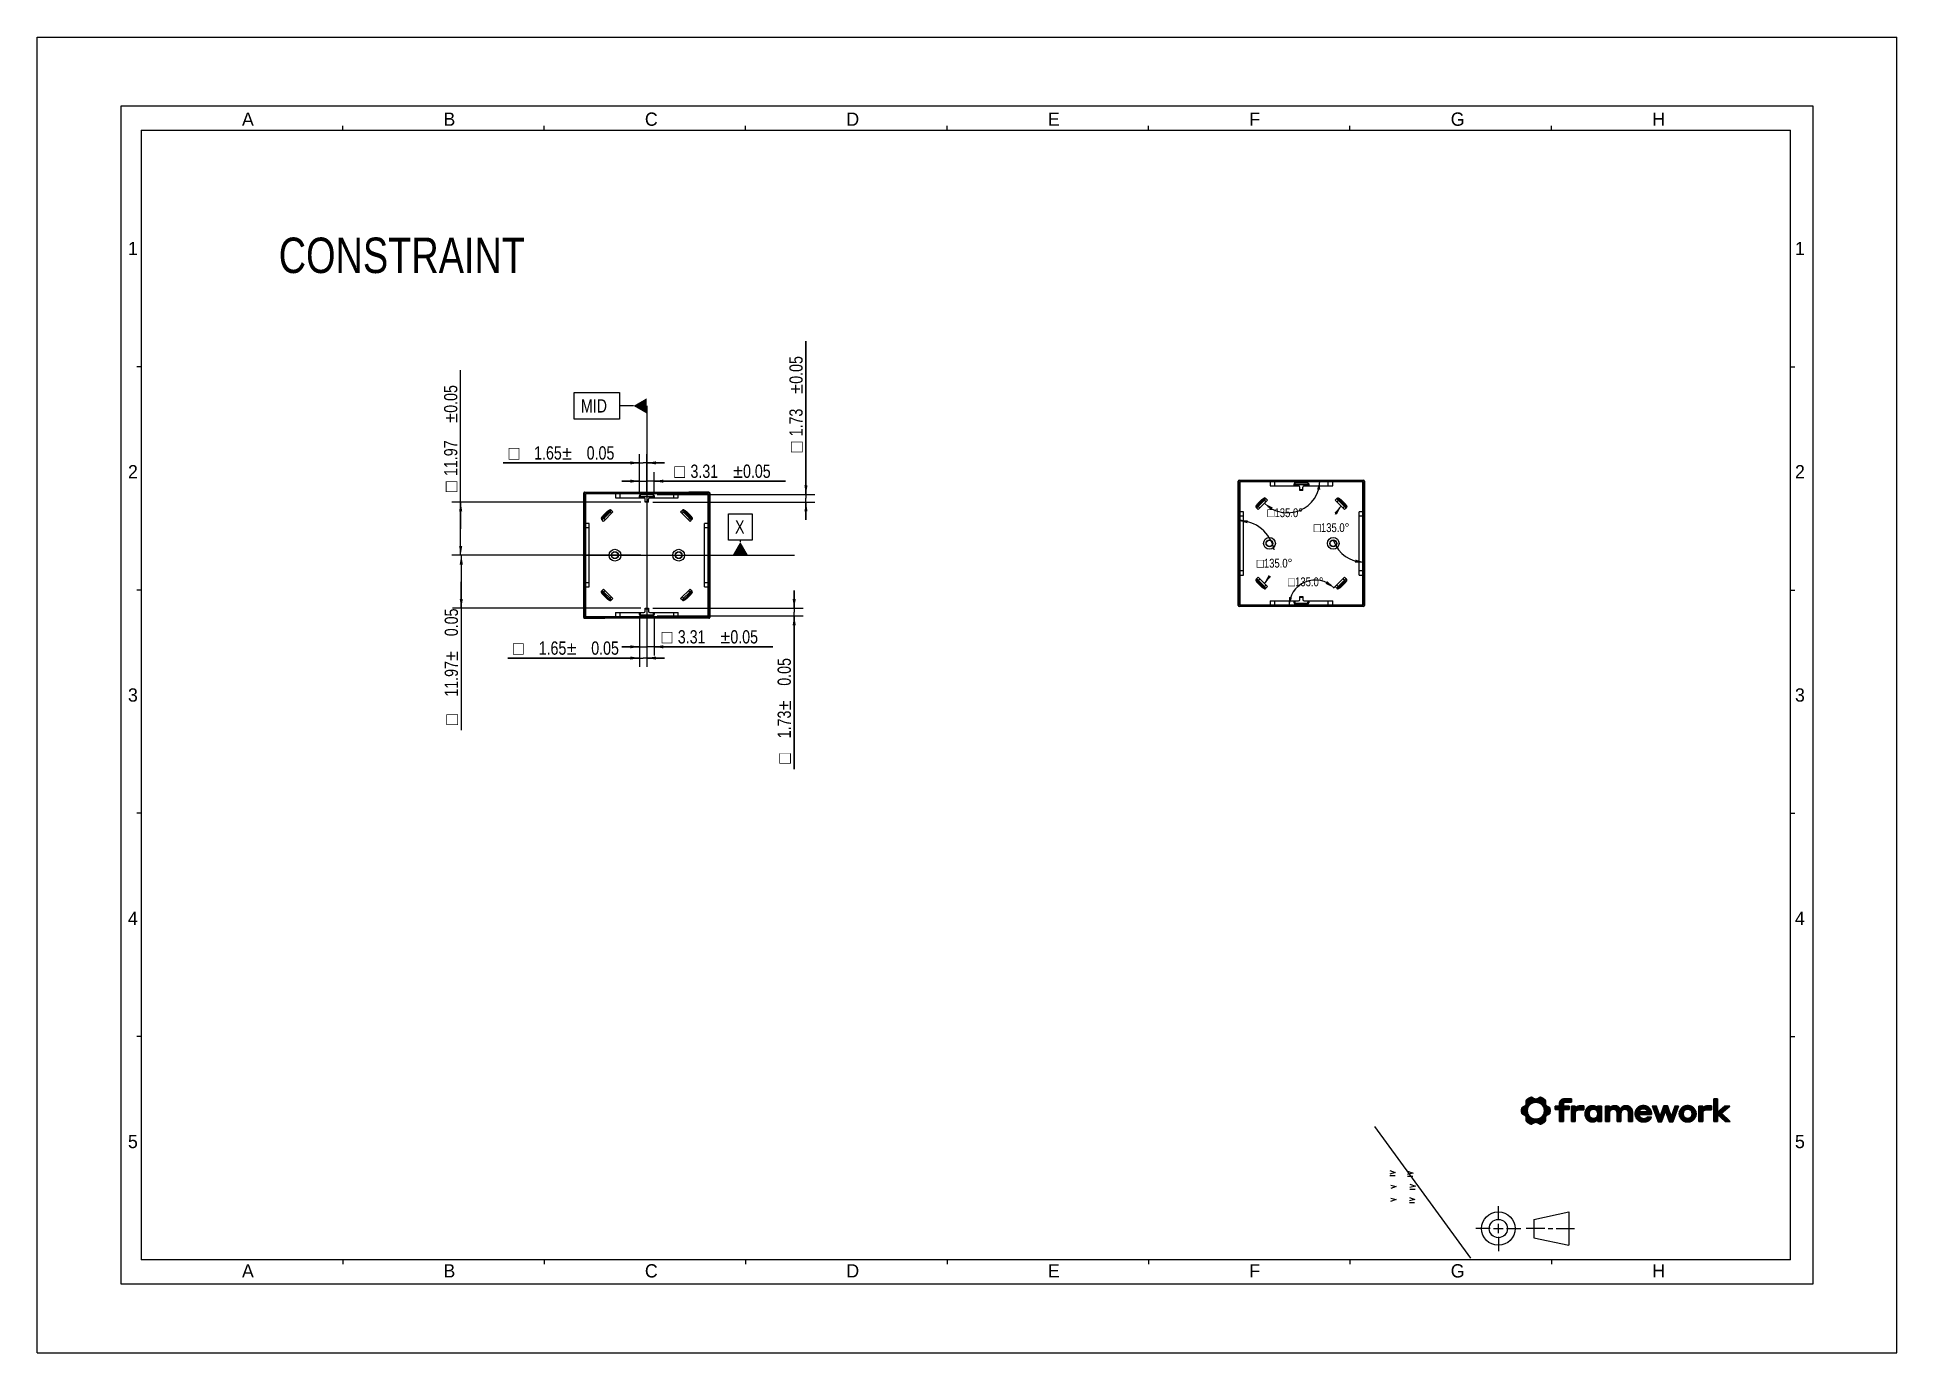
# Model space of a CAD drawing. Header units: millimetres. Extents: x 0 to 420, y 0 to 297.
import ezdxf
from ezdxf.enums import TextEntityAlignment as Align

# ---------------------------------------------------------------- set-up
doc = ezdxf.new("R2010")
doc.units = ezdxf.units.MM
doc.header["$LTSCALE"] = 23.1
doc.layers.get('0').update_dxf_attribs({"linetype": 'CONTINUOUS'})
doc.layers.add('01___PRT_ALL_DTM_PLN', color=7, linetype='CONTINUOUS')
doc.layers.add('FEATURE', color=7, linetype='CONTINUOUS')
doc.styles.get("Standard").update_dxf_attribs({"font": 'txt', "width": 0.8})
doc.styles.add('TEXTSTYLE_2', font='txt')
doc.styles.add('TEXTSTYLE_3', font='symbol_asme.ttf')
doc.dimstyles.new('DIMSTYLE_1', dxfattribs={"dimtxt": 3, "dimasz": 2.1, "dimexe": 2, "dimexo": 1, "dimgap": 0.75, "dimtad": 1, "dimzin": 0, "dimdsep": 46, "dimtxsty": 'STANDARD', "dimblk": '_FILLED', "dimblk1": '_FILLED', "dimblk2": '_FILLED', "dimcen": 0.09, "dimazin": 0, "dimtol": 1, "dimtp": 0.05, "dimtm": 0.05, "dimtfac": 1, "dimtofl": 0, "dimtmove": 0, "dimatfit": 3, "dimldrblk": '_FILLED', "dimfxl": 1, "dimtolj": 1, "dimtzin": 0, "dimarcsym": 0})
doc.dimstyles.new('DIMSTYLE_2', dxfattribs={"dimtxt": 2, "dimasz": 2.1, "dimexe": 2, "dimexo": 1, "dimgap": 1, "dimtad": 0, "dimtih": 1, "dimtoh": 1, "dimdec": 1, "dimzin": 0, "dimdsep": 46, "dimtxsty": 'STANDARD', "dimblk": '_FILLED', "dimblk1": '_FILLED', "dimblk2": '_FILLED', "dimcen": 0.09, "dimazin": 0, "dimtp": 0.5, "dimtm": 0.5, "dimtfac": 1, "dimtdec": 1, "dimtofl": 0, "dimtmove": 0, "dimatfit": 3, "dimldrblk": '_FILLED', "dimfxl": 1, "dimtolj": 1, "dimtzin": 0, "dimarcsym": 0})

msp = doc.modelspace()

# ---------------------------------------------------------------- texts
at = {"color": 7, "linetype": 'CONTINUOUS', "char_height": 3, "width": 3, "attachment_point": 1, "line_spacing_factor": 0.9, "style": 'TEXTSTYLE_2'}
for s, insert in [('A', (46.25, 280)), ('B', (91.75, 280)), ('C', (137.25, 280)), ('D', (182.75, 280)), ('E', (228.25, 280)), ('F', (273.75, 280)), ('G', (319.25, 280)), ('H', (364.75, 280)), ('1', (20.5, 250.8)), ('1', (397, 250.8)), ('2', (20.5, 200.4)), ('2', (397, 200.4)), ('3', (20.5, 150)), ('3', (397, 150)), ('4', (20.5, 99.6)), ('4', (397, 99.6)), ('5', (20.5, 49.2)), ('5', (397, 49.2)), ('A', (46.25, 20)), ('B', (91.75, 20)), ('C', (137.25, 20)), ('D', (182.75, 20)), ('E', (228.25, 20)), ('F', (273.75, 20)), ('G', (319.25, 20)), ('H', (364.75, 20))]:
    msp.add_mtext(s, dxfattribs=dict(at, insert=insert))
at = {"color": 7, "linetype": 'CONTINUOUS', "insert": (54.549, 251.762), "char_height": 8, "width": 64, "attachment_point": 1, "line_spacing_factor": 0.9}
msp.add_mtext('CONSTRAINT', dxfattribs=at)
at = {"layer": '01___PRT_ALL_DTM_PLN', "color": 7, "linetype": 'CONTINUOUS', "char_height": 3, "attachment_point": 1, "line_spacing_factor": 0.9}
for s, insert, width in [('MID', (122.81, 215.269), 7.2), ('X', (157.607, 187.935), 2.4)]:
    msp.add_mtext(s, dxfattribs=dict(at, insert=insert, width=width))

# ---------------------------------------------------------------- blocks, each defined once
blk = doc.blocks.new('SYM301_BL0', base_point=(310.53, 34.5))
at = {"color": 7, "linetype": 'CONTINUOUS'}
for p, q in [((309.91, 35.07), (311.15, 34.61)), ((311.12, 34.61), (309.91, 34.29)), ((309.91, 33.93), (311.1, 33.93))]:
    blk.add_line(p, q, dxfattribs=at)
blk = doc.blocks.new('SYM301_BL1', base_point=(310.67, 37.51))
at = {"color": 7, "linetype": 'CONTINUOUS'}
for p, q in [((310.05, 38.08), (311.29, 37.62)), ((311.26, 37.62), (310.05, 37.3)), ((310.05, 36.94), (311.24, 36.94))]:
    blk.add_line(p, q, dxfattribs=at)
blk = doc.blocks.new('SYM301_BL2', base_point=(310.12, 40.46))
at = {"color": 7, "linetype": 'CONTINUOUS'}
for p, q in [((309.5, 41.03), (310.74, 40.57)), ((310.72, 40.57), (309.5, 40.25)), ((309.5, 39.89), (310.7, 39.89))]:
    blk.add_line(p, q, dxfattribs=at)
blk = doc.blocks.new('SYM001_BL3', base_point=(306.31, 34.52))
at = {"color": 7, "linetype": 'CONTINUOUS'}
for p, q in [((306.93, 34.59), (305.69, 34.13)), ((305.71, 34.91), (306.93, 34.59))]:
    blk.add_line(p, q, dxfattribs=at)
blk = doc.blocks.new('SYM001_BL4', base_point=(306.31, 37.48))
at = {"color": 7, "linetype": 'CONTINUOUS'}
for p, q in [((305.72, 37.87), (306.93, 37.56)), ((306.93, 37.56), (305.69, 37.09))]:
    blk.add_line(p, q, dxfattribs=at)
blk = doc.blocks.new('SYM301_BL5', base_point=(306.09, 40.56))
at = {"color": 7, "linetype": 'CONTINUOUS'}
for p, q in [((305.47, 41.13), (306.71, 40.67)), ((306.69, 40.67), (305.47, 40.36)), ((305.47, 39.99), (306.67, 39.99))]:
    blk.add_line(p, q, dxfattribs=at)
blk = doc.blocks.new('_FILLED')
at = {"color": 0, "linetype": 'BYBLOCK'}
blk.add_solid([(0, 0), (-1, 0.17), (-1, -0.17)], dxfattribs=at)
blk = doc.blocks.new('*D0')
at = {"color": 7, "linetype": 'CONTINUOUS'}
for p, q in [((136.03, 194.47), (136.03, 198.77)), ((139.34, 194.47), (139.34, 198.77)), ((136.03, 196.77), (132.03, 196.77)), ((132.03, 196.77), (137.68, 196.77)), ((169.01, 196.77), (137.68, 196.77)), ((139.34, 196.77), (169.01, 196.77))]:
    blk.add_line(p, q, dxfattribs=at)
at = {"color": 7, "linetype": 'CONTINUOUS', "xscale": 2.1, "yscale": 2.1, "zscale": 2.1}
blk.add_blockref('_FILLED', (136.03, 196.77), dxfattribs=at)
at = {"color": 7, "linetype": 'CONTINUOUS', "xscale": 2.1, "yscale": 2.1, "zscale": 2.1, "rotation": 180}
blk.add_blockref('_FILLED', (139.34, 196.77), dxfattribs=at)
at = {"color": 7, "linetype": 'CONTINUOUS', "style": 'TEXTSTYLE_3'}
for s, p in [('□', (143.92, 197.52)), ('±', (157.15, 197.52))]:
    blk.add_text(s, height=3, dxfattribs=at).set_placement(p)
at = {"color": 7, "linetype": 'CONTINUOUS', "width": 0.8}
for s, p in [('3.31', (147.55, 197.52)), ('0.05', (159.41, 197.52))]:
    blk.add_text(s, height=3, dxfattribs=at).set_placement(p)
blk = doc.blocks.new('*D1')
at = {"color": 7, "linetype": 'CONTINUOUS'}
for p, q in [((136.03, 194.47), (136.03, 202.9)), ((137.68, 194.47), (137.68, 202.9)), ((136.03, 200.9), (105.26, 200.9)), ((105.26, 200.9), (136.86, 200.9)), ((141.68, 200.9), (136.86, 200.9)), ((137.68, 200.9), (141.68, 200.9))]:
    blk.add_line(p, q, dxfattribs=at)
at = {"color": 7, "linetype": 'CONTINUOUS', "xscale": 2.1, "yscale": 2.1, "zscale": 2.1}
blk.add_blockref('_FILLED', (136.03, 200.9), dxfattribs=at)
at = {"color": 7, "linetype": 'CONTINUOUS', "xscale": 2.1, "yscale": 2.1, "zscale": 2.1, "rotation": 180}
blk.add_blockref('_FILLED', (137.68, 200.9), dxfattribs=at)
at = {"color": 7, "linetype": 'CONTINUOUS', "style": 'TEXTSTYLE_3'}
for s, p in [('□', (108.88, 201.65)), ('±', (120.75, 201.65))]:
    blk.add_text(s, height=3, dxfattribs=at).set_placement(p, align=Align.RIGHT)
at = {"color": 7, "linetype": 'CONTINUOUS', "width": 0.8}
for s, p in [('1.65', (118.48, 201.65)), ('0.05', (130.35, 201.65))]:
    blk.add_text(s, height=3, dxfattribs=at).set_placement(p, align=Align.RIGHT)
blk = doc.blocks.new('*D2')
at = {"color": 7, "linetype": 'CONTINUOUS'}
for p, q in [((136.03, 165.66), (136.03, 154.84)), ((137.68, 165.66), (137.68, 154.84)), ((136.03, 156.84), (106.29, 156.84)), ((106.29, 156.84), (136.86, 156.84)), ((141.68, 156.84), (136.86, 156.84)), ((137.68, 156.84), (141.68, 156.84))]:
    blk.add_line(p, q, dxfattribs=at)
at = {"color": 7, "linetype": 'CONTINUOUS', "xscale": 2.1, "yscale": 2.1, "zscale": 2.1}
blk.add_blockref('_FILLED', (136.03, 156.84), dxfattribs=at)
at = {"color": 7, "linetype": 'CONTINUOUS', "xscale": 2.1, "yscale": 2.1, "zscale": 2.1, "rotation": 180}
blk.add_blockref('_FILLED', (137.68, 156.84), dxfattribs=at)
at = {"color": 7, "linetype": 'CONTINUOUS', "style": 'TEXTSTYLE_3'}
for s, p in [('□', (109.91, 157.59)), ('±', (121.78, 157.59))]:
    blk.add_text(s, height=3, dxfattribs=at).set_placement(p, align=Align.RIGHT)
at = {"color": 7, "linetype": 'CONTINUOUS', "width": 0.8}
for s, p in [('1.65', (119.51, 157.59)), ('0.05', (131.38, 157.59))]:
    blk.add_text(s, height=3, dxfattribs=at).set_placement(p, align=Align.RIGHT)
blk = doc.blocks.new('*D3')
at = {"color": 7, "linetype": 'CONTINUOUS'}
for p, q in [((136.03, 165.66), (136.03, 157.38)), ((139.34, 165.66), (139.34, 157.38)), ((136.03, 159.38), (132.03, 159.38)), ((132.03, 159.38), (137.68, 159.38)), ((166.15, 159.38), (137.68, 159.38)), ((139.34, 159.38), (166.15, 159.38))]:
    blk.add_line(p, q, dxfattribs=at)
at = {"color": 7, "linetype": 'CONTINUOUS', "xscale": 2.1, "yscale": 2.1, "zscale": 2.1}
for p, rotation in [((136.03, 159.38), 360), ((139.34, 159.38), 180)]:
    blk.add_blockref('_FILLED', p, dxfattribs=dict(at, rotation=rotation))
at = {"color": 7, "linetype": 'CONTINUOUS', "style": 'TEXTSTYLE_3'}
for s, p in [('□', (141.06, 160.13)), ('±', (154.29, 160.13))]:
    blk.add_text(s, height=3, dxfattribs=at).set_placement(p)
at = {"color": 7, "linetype": 'CONTINUOUS', "width": 0.8}
for s, p in [('3.31', (144.69, 160.13)), ('0.05', (156.55, 160.13))]:
    blk.add_text(s, height=3, dxfattribs=at).set_placement(p)
blk = doc.blocks.new('*D4')
at = {"color": 7, "linetype": 'CONTINUOUS'}
for p, q in [((173.63, 193.76), (173.63, 228.36)), ((173.63, 228.36), (173.63, 192.9)), ((140.04, 193.76), (175.63, 193.76)), ((139.03, 192.03), (175.63, 192.03)), ((173.63, 188.03), (173.63, 192.9)), ((173.63, 192.03), (173.63, 188.03))]:
    blk.add_line(p, q, dxfattribs=at)
at = {"color": 7, "linetype": 'CONTINUOUS', "xscale": 2.1, "yscale": 2.1, "zscale": 2.1}
for p, rotation in [((173.63, 193.76), 270), ((173.63, 192.03), 90)]:
    blk.add_blockref('_FILLED', p, dxfattribs=dict(at, rotation=rotation))
at = {"color": 7, "linetype": 'CONTINUOUS', "width": 0.8}
for s, p in [('0.05', (172.88, 218.76)), ('1.73', (172.88, 206.89))]:
    blk.add_text(s, height=3, rotation=90, dxfattribs=at).set_placement(p)
at = {"color": 7, "linetype": 'CONTINUOUS', "style": 'TEXTSTYLE_3'}
for s, p in [('±', (172.88, 216.49)), ('□', (172.88, 203.27))]:
    blk.add_text(s, height=3, rotation=90, dxfattribs=at).set_placement(p)
blk = doc.blocks.new('*D5')
at = {"color": 7, "linetype": 'CONTINUOUS'}
for p, q in [((95.64, 186.05), (95.64, 221.81)), ((136.33, 192.03), (93.64, 192.03)), ((95.64, 192.03), (95.64, 186.05)), ((95.64, 180.06), (95.64, 186.05)), ((136.33, 180.06), (93.64, 180.06))]:
    blk.add_line(p, q, dxfattribs=at)
at = {"color": 7, "linetype": 'CONTINUOUS', "xscale": 2.1, "yscale": 2.1, "zscale": 2.1}
for p, rotation in [((95.64, 192.03), 90), ((95.64, 180.06), 270)]:
    blk.add_blockref('_FILLED', p, dxfattribs=dict(at, rotation=rotation))
at = {"color": 7, "linetype": 'CONTINUOUS', "width": 0.8}
for s, p in [('0.05', (94.89, 212.21)), ('11.97', (94.89, 197.94))]:
    blk.add_text(s, height=3, rotation=90, dxfattribs=at).set_placement(p)
at = {"color": 7, "linetype": 'CONTINUOUS', "style": 'TEXTSTYLE_3'}
for s, p in [('±', (94.89, 209.94)), ('□', (94.89, 194.32))]:
    blk.add_text(s, height=3, rotation=90, dxfattribs=at).set_placement(p)
blk = doc.blocks.new('*D6')
at = {"color": 7, "linetype": 'CONTINUOUS'}
for p, q in [((136.33, 180.06), (93.78, 180.06)), ((95.78, 180.06), (95.78, 174.08)), ((95.78, 168.09), (95.78, 174.08)), ((95.78, 174.08), (95.78, 140.53)), ((136.33, 168.09), (93.78, 168.09))]:
    blk.add_line(p, q, dxfattribs=at)
at = {"color": 7, "linetype": 'CONTINUOUS', "xscale": 2.1, "yscale": 2.1, "zscale": 2.1}
for p, rotation in [((95.78, 180.06), 90), ((95.78, 168.09), 270)]:
    blk.add_blockref('_FILLED', p, dxfattribs=dict(at, rotation=rotation))
at = {"color": 7, "linetype": 'CONTINUOUS', "width": 0.8}
for s, p in [('0.05', (95.03, 168.02)), ('11.97', (95.03, 156.16))]:
    blk.add_text(s, height=3, rotation=90, dxfattribs=at).set_placement(p, align=Align.RIGHT)
at = {"color": 7, "linetype": 'CONTINUOUS', "style": 'TEXTSTYLE_3'}
for s, p in [('±', (95.03, 158.42)), ('□', (95.03, 144.16))]:
    blk.add_text(s, height=3, rotation=90, dxfattribs=at).set_placement(p, align=Align.RIGHT)
blk = doc.blocks.new('*D7')
at = {"color": 7, "linetype": 'CONTINUOUS'}
for p, q in [((139.03, 168.09), (172.97, 168.09)), ((170.97, 168.09), (170.97, 172.09)), ((170.97, 172.09), (170.97, 167.23)), ((140.04, 166.36), (172.97, 166.36)), ((170.97, 131.75), (170.97, 167.23)), ((170.97, 166.36), (170.97, 131.75))]:
    blk.add_line(p, q, dxfattribs=at)
at = {"color": 7, "linetype": 'CONTINUOUS', "xscale": 2.1, "yscale": 2.1, "zscale": 2.1}
for p, rotation in [((170.97, 168.09), 270), ((170.97, 166.36), 90)]:
    blk.add_blockref('_FILLED', p, dxfattribs=dict(at, rotation=rotation))
at = {"color": 7, "linetype": 'CONTINUOUS', "width": 0.8}
for s, p in [('0.05', (170.22, 156.84)), ('1.73', (170.22, 144.98))]:
    blk.add_text(s, height=3, rotation=90, dxfattribs=at).set_placement(p, align=Align.RIGHT)
at = {"color": 7, "linetype": 'CONTINUOUS', "style": 'TEXTSTYLE_3'}
for s, p in [('±', (170.22, 147.24)), ('□', (170.22, 135.38))]:
    blk.add_text(s, height=3, rotation=90, dxfattribs=at).set_placement(p, align=Align.RIGHT)
blk = doc.blocks.new('*D8')
at = {"color": 7, "linetype": 'CONTINUOUS'}
blk.add_arc((282.37, 196.98), 7.35, -135, 0, dxfattribs=at)
for points in [[(289.77, 194.85), (289.72, 196.98), (289.07, 194.95)], [(279.06, 190.81), (277.17, 191.79), (278.65, 190.25)]]:
    blk.add_solid(points, dxfattribs=at)
at = {"color": 7, "linetype": 'CONTINUOUS', "insert": (281.86, 190.65), "char_height": 2, "width": 17.2747, "attachment_point": 2, "line_spacing_factor": 0.9, "style": 'TEXTSTYLE_3'}
blk.add_mtext('□\\ftxt;{\\W0.8;135.0}\\fSymbol_ASME;°', dxfattribs=at)
blk = doc.blocks.new('*D9')
at = {"color": 7, "linetype": 'CONTINUOUS'}
for start, end in [(135, 152.7961), (200.474, 270)]:
    blk.add_arc((299.76, 185.88), 7.44, start, end, dxfattribs=at)
for points in [[(293.53, 189.25), (294.51, 191.14), (292.97, 189.67)], [(297.64, 178.39), (299.76, 178.44), (297.73, 179.08)]]:
    blk.add_solid(points, dxfattribs=at)
at = {"color": 7, "linetype": 'CONTINUOUS', "insert": (292.34, 187.28), "char_height": 2, "width": 17.2747, "attachment_point": 2, "line_spacing_factor": 0.9, "style": 'TEXTSTYLE_3'}
blk.add_mtext('□\\ftxt;{\\W0.8;135.0}\\fSymbol_ASME;°', dxfattribs=at)
blk = doc.blocks.new('*D10')
at = {"color": 7, "linetype": 'CONTINUOUS'}
for start, end in [(11.653, 90), (315, 328.5957)]:
    blk.add_arc((271.26, 179.59), 8.3, start, end, dxfattribs=at)
for points in [[(273.39, 187.97), (271.26, 187.89), (273.3, 187.27)], [(278.14, 175.6), (277.13, 173.72), (278.69, 175.17)]]:
    blk.add_solid(points, dxfattribs=at)
at = {"color": 7, "linetype": 'CONTINUOUS', "insert": (279.46, 179.26), "char_height": 2, "width": 17.2747, "attachment_point": 2, "line_spacing_factor": 0.9, "style": 'TEXTSTYLE_3'}
blk.add_mtext('□\\ftxt;{\\W0.8;135.0}\\fSymbol_ASME;°', dxfattribs=at)
blk = doc.blocks.new('*D11')
at = {"color": 7, "linetype": 'CONTINUOUS'}
blk.add_line((294.29, 174.12), (292.8, 172.62), dxfattribs=at)
blk.add_arc((288.66, 168.48), 5.97, 45, 180, dxfattribs=at)
for points in [[(290.96, 173.62), (292.88, 172.7), (291.36, 174.19)], [(282.72, 170.61), (282.69, 168.48), (283.4, 170.49)]]:
    blk.add_solid(points, dxfattribs=at)
at = {"color": 7, "linetype": 'CONTINUOUS', "insert": (286.51, 175.05), "char_height": 2, "width": 17.2747, "attachment_point": 2, "line_spacing_factor": 0.9, "style": 'TEXTSTYLE_3'}
blk.add_mtext('□\\ftxt;{\\W0.8;135.0}\\fSymbol_ASME;°', dxfattribs=at)

# ---------------------------------------------------------------- dimensions: what is measured, and where the dimension line sits
at = {"color": 7, "linetype": 'CONTINUOUS'}
for base, p1, p2, angle, picture, middle in [((173.628, 193.765), (138.034, 192.033), (139.038, 193.765), 90, '*D4', (173.628, 215.812)), ((95.641, 192.033), (137.334, 180.062), (137.334, 192.033), 90, '*D5', (95.641, 208.064)), ((95.776, 168.091), (137.334, 180.062), (137.334, 168.091), 270, '*D6', (95.776, 154.274)), ((170.971, 168.091), (139.038, 166.36), (138.034, 168.091), 90, '*D7', (170.971, 144.3)), ((136.031, 156.843), (137.684, 166.659), (136.031, 166.659), 180, '*D2', (118.833, 156.843))]:
    dim = msp.add_linear_dim(base=base, p1=p1, p2=p2, angle=angle, text='{\\fSymbol_ASME;\\W1.0;□}<>', dimstyle='DIMSTYLE_1', dxfattribs=at)
    dim.commit()
    dim.dimension.update_dxf_attribs({"geometry": picture, "text_midpoint": middle, "dimtype": 160})
for base, p1, p2, picture, middle in [((137.684, 200.896), (136.031, 193.466), (137.684, 193.466), '*D1', (117.803, 200.896)), ((139.337, 196.771), (136.031, 193.466), (139.337, 193.466), '*D0', (156.464, 196.771)), ((139.337, 159.38), (136.031, 166.659), (139.337, 166.659), '*D3', (153.605, 159.38))]:
    dim = msp.add_linear_dim(base=base, p1=p1, p2=p2, text='{\\fSymbol_ASME;\\W1.0;□}<>', dimstyle='DIMSTYLE_1', dxfattribs=at)
    dim.commit()
    dim.dimension.update_dxf_attribs({"geometry": picture, "text_midpoint": middle, "dimtype": 160})
for base, line1, line2, picture, middle in [((285.182, 190.194), ((277.933, 192.546), (277.881, 192.494)), ((288.644, 196.983), (288.718, 196.983)), '*D8', (281.859, 189.652)), ((292.895, 183.032), ((295.266, 190.376), (295.214, 190.428)), ((299.764, 179.516), (299.764, 179.442)), '*D9', (292.34, 186.277)), ((278.931, 182.764), ((276.366, 174.486), (276.425, 174.427)), ((271.264, 186.803), (271.264, 186.886)), '*D10', (279.456, 178.264)), ((286.376, 173.995), ((293.543, 173.367), (293.585, 173.409)), ((283.752, 168.483), (283.693, 168.483)), '*D11', (286.513, 174.05))]:
    dim = msp.add_angular_dim_2l(base=base, line1=line1, line2=line2, text='{\\fSymbol_ASME;\\W1.0;□}<>', dimstyle='DIMSTYLE_2', dxfattribs=at)
    dim.commit()
    dim.dimension.update_dxf_attribs({"geometry": picture, "text_midpoint": middle, "dimtype": 162})

# ---------------------------------------------------------------- hatches: boundary and pattern name
at = {"linetype": 'CONTINUOUS'}
for points in [[(336.717, 55.465), (336.664, 55.339), (336.619, 55.208), (336.584, 55.074), (336.558, 54.936), (336.543, 54.795), (336.538, 54.65), (336.543, 54.506), (336.558, 54.365), (336.584, 54.227), (336.619, 54.093), (335.373, 53.971), (335.36, 53.989), (335.347, 54.007), (335.336, 54.026), (335.326, 54.045), (335.317, 54.065), (335.309, 54.086), (335.302, 54.107), (335.297, 54.129), (335.293, 54.151), (335.281, 54.232), (335.272, 54.315), (335.264, 54.398), (335.259, 54.481), (335.255, 54.566), (335.254, 54.65), (335.255, 54.735), (335.259, 54.819), (335.264, 54.903), (335.272, 54.986), (335.281, 55.069), (335.293, 55.151), (335.297, 55.173), (335.302, 55.194), (335.309, 55.215), (335.317, 55.236), (335.326, 55.256), (335.336, 55.275), (335.347, 55.294), (335.36, 55.312), (335.373, 55.329), (335.388, 55.346), (335.403, 55.362), (335.419, 55.376), (335.437, 55.39), (335.455, 55.403), (335.474, 55.415), (336.779, 55.586)], [(337.533, 56.341), (337.417, 56.271), (337.307, 56.193), (337.202, 56.108), (337.103, 56.016), (337.011, 55.918), (336.926, 55.813), (336.849, 55.702), (336.779, 55.586), (335.474, 55.415), (335.949, 55.69), (335.988, 55.713), (336.024, 55.739), (336.059, 55.767), (336.091, 55.797), (336.122, 55.829), (336.151, 55.862), (336.177, 55.898), (336.201, 55.934), (336.223, 55.972), (336.243, 56.011), (336.26, 56.052), (336.275, 56.093), (336.287, 56.136), (336.297, 56.179), (336.304, 56.223), (336.308, 56.268), (336.309, 56.313), (338.183, 56.561), (338.045, 56.535), (337.911, 56.5), (337.781, 56.456), (337.655, 56.402)], [(338.469, 57.256), (340.391, 57.227), (340.49, 57.15), (340.507, 57.136), (340.523, 57.12), (340.538, 57.104), (340.552, 57.087), (340.565, 57.069), (340.576, 57.051), (340.587, 57.032), (340.596, 57.012), (340.605, 56.992), (340.612, 56.971), (340.618, 56.95), (340.622, 56.928), (340.626, 56.906), (340.628, 56.884), (340.628, 56.862), (338.183, 56.561), (336.309, 56.313), (336.309, 56.862), (336.31, 56.884), (336.312, 56.906), (336.315, 56.928), (336.32, 56.95), (336.326, 56.971), (336.333, 56.992), (336.341, 57.012), (336.351, 57.032), (336.361, 57.051), (336.373, 57.069), (336.386, 57.087), (336.4, 57.104), (336.415, 57.12), (336.431, 57.136), (336.448, 57.15), (336.546, 57.227), (338.239, 57.293), (338.284, 57.28), (338.33, 57.269), (338.376, 57.262), (338.422, 57.257)], [(338.195, 57.31), (338.239, 57.293), (336.546, 57.227), (336.648, 57.3), (338.109, 57.352), (338.151, 57.33)], [(337.633, 57.627), (338.109, 57.352), (336.648, 57.3), (336.752, 57.369), (336.859, 57.433), (336.969, 57.494), (337.081, 57.551), (337.196, 57.603), (337.593, 57.647), (337.613, 57.637)], [(337.421, 57.675), (337.443, 57.676), (337.465, 57.676), (337.487, 57.674), (337.508, 57.671), (337.53, 57.667), (337.551, 57.661), (337.572, 57.655), (337.593, 57.647), (337.196, 57.603), (337.313, 57.651), (337.334, 57.658), (337.355, 57.664), (337.377, 57.669), (337.399, 57.673)], [(338.469, 56.582), (338.325, 56.577), (338.183, 56.561), (340.628, 56.862), (340.628, 56.313), (340.63, 56.268), (339.631, 56.193), (339.52, 56.271), (339.404, 56.341), (339.283, 56.402), (339.157, 56.456), (339.027, 56.5), (338.892, 56.535), (338.754, 56.561), (338.613, 56.577)], [(340.186, 57.369), (340.29, 57.3), (340.391, 57.227), (338.469, 57.256), (338.515, 57.257), (338.562, 57.262), (338.608, 57.269), (338.653, 57.28), (338.699, 57.293), (338.743, 57.31), (338.786, 57.33), (338.829, 57.352), (339.742, 57.603), (339.857, 57.551), (339.969, 57.494), (340.079, 57.433)], [(339.495, 57.676), (339.517, 57.675), (339.539, 57.673), (339.56, 57.669), (339.582, 57.664), (339.603, 57.658), (339.625, 57.651), (339.742, 57.603), (338.829, 57.352), (339.305, 57.627), (339.324, 57.637), (339.345, 57.647), (339.365, 57.655), (339.386, 57.661), (339.408, 57.667), (339.429, 57.671), (339.451, 57.674), (339.473, 57.676)], [(340.634, 56.223), (340.641, 56.179), (339.736, 56.108), (339.631, 56.193), (340.63, 56.268)], [(340.65, 56.136), (340.663, 56.093), (339.834, 56.016), (339.736, 56.108), (340.641, 56.179)], [(340.677, 56.052), (340.694, 56.011), (339.926, 55.918), (339.834, 56.016), (340.663, 56.093)], [(340.736, 55.934), (340.76, 55.898), (340.011, 55.813), (339.926, 55.918), (340.694, 56.011), (340.714, 55.972)], [(340.815, 55.829), (340.846, 55.797), (340.089, 55.702), (340.011, 55.813), (340.76, 55.898), (340.787, 55.862)], [(340.95, 55.713), (340.988, 55.69), (341.464, 55.415), (340.274, 55.339), (340.22, 55.465), (340.159, 55.586), (340.089, 55.702), (340.846, 55.797), (340.879, 55.767), (340.913, 55.739)], [(341.55, 55.346), (341.565, 55.329), (340.318, 55.208), (340.274, 55.339), (341.464, 55.415), (341.483, 55.403), (341.501, 55.39), (341.518, 55.376), (341.535, 55.362)], [(341.628, 55.215), (341.635, 55.194), (340.353, 55.074), (340.318, 55.208), (341.565, 55.329), (341.578, 55.312), (341.59, 55.294), (341.601, 55.275), (341.612, 55.256), (341.621, 55.236)], [(341.644, 55.151), (341.656, 55.069), (340.379, 54.936), (340.353, 55.074), (341.635, 55.194), (341.64, 55.173)], [(341.666, 54.986), (341.674, 54.903), (340.395, 54.795), (340.379, 54.936), (341.656, 55.069)], [(341.682, 54.566), (341.679, 54.481), (340.379, 54.365), (340.395, 54.506), (341.684, 54.65)], [(341.679, 54.819), (341.682, 54.735), (341.684, 54.65), (340.395, 54.506), (340.4, 54.65), (340.395, 54.795), (341.674, 54.903)], [(344.713, 56.052), (344.713, 55.711), (342.857, 54.96), (342.857, 55.711), (343.823, 55.711), (344.722, 56.188), (344.717, 56.144), (344.714, 56.099)], [(345.971, 55.711), (345.971, 54.96), (344.713, 54.96), (344.713, 52.193), (343.823, 52.193), (343.823, 54.96), (342.857, 54.96), (344.713, 55.711)], [(344.765, 56.34), (344.751, 56.305), (343.823, 56.225), (343.825, 56.317), (344.8, 56.404), (344.782, 56.373)], [(344.73, 56.229), (344.722, 56.188), (343.823, 55.711), (343.823, 56.225), (344.751, 56.305), (344.739, 56.268)], [(344.821, 56.433), (344.8, 56.404), (343.825, 56.317), (343.832, 56.404), (344.871, 56.484), (344.845, 56.459)], [(344.899, 56.506), (344.871, 56.484), (343.832, 56.404), (343.844, 56.488), (344.999, 56.558), (344.963, 56.543), (344.93, 56.525)], [(345.037, 56.571), (344.999, 56.558), (343.844, 56.488), (343.861, 56.569), (345.269, 56.601), (345.217, 56.6), (345.168, 56.596), (345.122, 56.59), (345.078, 56.582)], [(344.892, 57.308), (344.998, 57.31), (346.514, 57.31), (346.514, 56.601), (345.269, 56.601), (343.861, 56.569), (343.882, 56.646), (343.908, 56.718), (343.939, 56.787), (343.974, 56.853), (344.015, 56.914), (344.06, 56.971), (344.111, 57.023), (344.166, 57.072), (344.226, 57.116), (344.292, 57.156), (344.362, 57.192), (344.437, 57.223), (344.518, 57.249), (344.604, 57.271), (344.694, 57.288), (344.79, 57.3)], [(348.426, 55.73), (348.517, 55.732), (349.337, 55.732), (349.337, 54.849), (348.399, 54.849), (348.307, 54.848), (348.221, 54.844), (348.139, 54.837), (348.062, 54.828), (347.99, 54.816), (347.922, 54.801), (347.859, 54.784), (347.8, 54.764), (347.745, 54.741), (347.695, 54.715), (347.649, 54.686), (347.606, 54.654), (347.564, 54.617), (347.527, 54.575), (347.494, 54.531), (347.466, 54.482), (347.442, 54.43), (346.494, 52.193), (346.494, 55.711), (347.377, 55.711), (347.377, 55.12), (347.397, 55.163), (347.423, 55.21), (347.455, 55.261), (347.494, 55.314), (347.54, 55.368), (347.593, 55.423), (347.638, 55.463), (347.689, 55.502), (347.744, 55.539), (347.805, 55.575), (347.872, 55.608), (347.944, 55.638), (348.023, 55.665), (348.108, 55.688), (348.181, 55.703), (348.258, 55.715), (348.34, 55.724)], [(350.662, 54.557), (350.625, 54.492), (349.639, 54.393), (349.669, 54.528), (350.702, 54.619)], [(350.748, 54.677), (350.702, 54.619), (349.669, 54.528), (349.708, 54.658), (350.797, 54.731)], [(350.85, 54.781), (350.797, 54.731), (349.708, 54.658), (349.754, 54.781), (350.968, 54.868), (350.907, 54.827)], [(351.032, 54.904), (350.968, 54.868), (349.754, 54.781), (349.807, 54.897), (351.405, 55.006), (351.324, 54.997), (351.246, 54.982), (351.172, 54.961), (351.1, 54.935)], [(349.868, 55.007), (349.935, 55.111), (351.489, 55.009), (351.405, 55.006), (349.807, 54.897)], [(352.404, 55.235), (352.422, 55.207), (349.935, 55.111), (350.008, 55.208), (352.381, 55.267)], [(352.435, 55.183), (351.995, 54.868), (351.932, 54.904), (351.866, 54.935), (351.797, 54.961), (351.724, 54.982), (351.649, 54.997), (351.57, 55.006), (351.489, 55.009), (349.935, 55.111), (352.422, 55.207)], [(352.355, 55.302), (352.381, 55.267), (350.008, 55.208), (350.088, 55.297), (352.312, 55.352)], [(352.262, 55.404), (352.312, 55.352), (350.088, 55.297), (350.181, 55.388), (352.203, 55.459)], [(351.973, 55.617), (352.058, 55.566), (352.135, 55.513), (352.203, 55.459), (350.181, 55.388), (350.282, 55.47), (350.388, 55.543), (350.499, 55.607), (351.903, 55.652)], [(351.747, 55.714), (351.827, 55.685), (351.903, 55.652), (350.499, 55.607), (350.616, 55.661), (350.737, 55.706), (351.661, 55.739)], [(351.125, 55.782), (351.26, 55.788), (351.369, 55.784), (351.472, 55.775), (351.569, 55.759), (351.661, 55.739), (350.737, 55.706), (350.863, 55.741), (350.992, 55.767)], [(352.435, 55.183), (352.435, 55.711), (353.325, 55.711), (353.325, 52.193), (352.442, 52.193), (352.442, 52.749), (352.36, 53.481), (352.386, 53.553), (352.409, 53.628), (352.426, 53.705), (352.439, 53.785), (352.446, 53.868), (352.449, 53.952), (352.446, 54.037), (352.439, 54.119), (352.426, 54.199), (352.409, 54.276), (352.386, 54.351), (352.36, 54.423), (352.328, 54.492), (352.293, 54.557), (352.253, 54.619), (352.209, 54.677), (352.161, 54.731), (352.109, 54.781), (352.054, 54.827), (351.995, 54.868)], [(355.114, 54.07), (355.114, 52.193), (354.231, 52.193), (354.231, 55.711), (355.114, 55.711), (355.114, 55.12), (355.194, 54.491), (355.17, 54.427), (355.15, 54.361), (355.134, 54.292), (355.123, 54.221), (355.116, 54.147)], [(356.268, 55.788), (356.372, 55.784), (356.473, 55.775), (356.571, 55.76), (356.666, 55.738), (356.757, 55.712), (356.845, 55.679), (356.929, 55.641), (357.01, 55.598), (357.086, 55.55), (357.159, 55.497), (357.228, 55.439), (357.292, 55.377), (357.352, 55.31), (357.408, 55.239), (357.459, 55.164), (357.505, 55.085), (355.909, 54.992), (355.837, 54.985), (355.768, 54.972), (355.702, 54.955), (355.639, 54.933), (355.58, 54.907), (355.523, 54.876), (355.469, 54.841), (355.419, 54.802), (355.372, 54.759), (355.329, 54.712), (355.29, 54.662), (355.254, 54.608), (355.222, 54.551), (355.194, 54.491), (355.114, 55.12), (355.142, 55.17), (355.175, 55.223), (355.215, 55.277), (355.261, 55.333), (355.313, 55.389), (355.37, 55.444), (355.434, 55.498), (355.503, 55.55), (355.578, 55.599), (355.66, 55.644), (355.747, 55.685), (355.839, 55.719), (355.918, 55.743), (356, 55.762), (356.085, 55.776), (356.175, 55.785)], [(356.055, 54.993), (355.983, 54.995), (355.909, 54.992), (357.505, 55.085), (357.547, 55.002), (358.576, 54.995), (358.502, 54.992), (358.43, 54.985), (358.362, 54.972), (358.296, 54.955), (358.233, 54.933), (358.173, 54.907), (358.116, 54.876), (358.063, 54.841), (358.012, 54.802), (357.966, 54.759), (357.922, 54.712), (357.883, 54.662), (357.847, 54.608), (357.815, 54.551), (357.787, 54.491), (357.763, 54.427), (357.743, 54.361), (357.728, 54.292), (357.716, 54.221), (357.709, 54.147), (357.707, 54.07), (357.707, 52.193), (356.817, 52.193), (356.817, 54.07), (356.815, 54.148), (356.809, 54.224), (356.798, 54.297), (356.783, 54.366), (356.765, 54.433), (356.742, 54.497), (356.715, 54.557), (356.685, 54.614), (356.651, 54.668), (356.613, 54.718), (356.572, 54.764), (356.527, 54.806), (356.479, 54.845), (356.428, 54.879), (356.373, 54.909), (356.316, 54.935), (356.255, 54.956), (356.191, 54.973), (356.124, 54.985)], [(358.84, 55.788), (358.965, 55.783), (359.086, 55.77), (359.201, 55.749), (359.312, 55.72), (359.418, 55.683), (359.519, 55.638), (359.614, 55.587), (359.704, 55.528), (359.789, 55.462), (359.867, 55.391), (359.94, 55.312), (360.006, 55.228), (360.066, 55.138), (360.12, 55.043), (360.167, 54.942), (360.207, 54.837), (360.24, 54.727), (359.278, 54.614), (359.244, 54.668), (359.206, 54.718), (359.165, 54.764), (359.121, 54.806), (359.072, 54.845), (359.021, 54.879), (358.967, 54.909), (358.909, 54.935), (358.848, 54.956), (358.784, 54.973), (358.718, 54.985), (358.648, 54.993), (358.576, 54.995), (357.547, 55.002), (357.58, 55.064), (357.618, 55.128), (357.662, 55.193), (357.712, 55.26), (357.768, 55.326), (357.83, 55.391), (357.899, 55.454), (357.975, 55.515), (358.057, 55.571), (358.146, 55.623), (358.243, 55.67), (358.347, 55.71), (358.436, 55.737), (358.529, 55.758), (358.628, 55.774), (358.731, 55.784)], [(360.24, 54.727), (360.266, 54.612), (360.285, 54.493), (360.296, 54.37), (360.3, 54.244), (360.3, 52.193), (359.41, 52.193), (359.41, 54.07), (359.408, 54.148), (359.402, 54.224), (359.391, 54.297), (359.376, 54.366), (359.358, 54.433), (359.335, 54.497), (359.308, 54.557), (359.278, 54.614)], [(361.878, 54.548), (361.855, 54.485), (360.964, 54.398), (360.998, 54.537), (361.935, 54.667), (361.905, 54.609)], [(361.969, 54.722), (361.935, 54.667), (360.998, 54.537), (361.042, 54.669), (362.005, 54.773)], [(362.046, 54.822), (362.005, 54.773), (361.042, 54.669), (361.095, 54.796), (362.136, 54.908), (362.089, 54.866)], [(362.185, 54.946), (362.136, 54.908), (361.095, 54.796), (361.156, 54.917), (362.294, 55.01), (362.238, 54.98)], [(362.352, 55.037), (362.294, 55.01), (361.156, 54.917), (361.226, 55.031), (362.686, 55.111), (362.614, 55.104), (362.545, 55.094), (362.478, 55.079), (362.414, 55.06)], [(362.609, 55.796), (362.761, 55.801), (362.913, 55.796), (363.061, 55.781), (363.204, 55.757), (363.342, 55.723), (363.474, 55.679), (363.6, 55.627), (363.72, 55.566), (363.834, 55.496), (363.941, 55.418), (364.041, 55.331), (364.134, 55.237), (364.219, 55.135), (364.297, 55.025), (364.366, 54.909), (364.427, 54.785), (364.48, 54.654), (363.625, 54.552), (363.597, 54.614), (363.565, 54.673), (363.531, 54.728), (363.493, 54.779), (363.453, 54.828), (363.409, 54.872), (363.363, 54.913), (363.314, 54.951), (363.262, 54.984), (363.207, 55.014), (363.15, 55.04), (363.091, 55.062), (363.029, 55.08), (362.965, 55.095), (362.899, 55.105), (362.831, 55.111), (362.761, 55.113), (362.686, 55.111), (361.226, 55.031), (361.304, 55.138), (361.39, 55.239), (361.483, 55.332), (361.583, 55.417), (361.69, 55.495), (361.804, 55.564), (361.924, 55.626), (362.05, 55.678), (362.182, 55.722), (362.319, 55.756), (362.462, 55.781)], [(364.48, 54.654), (364.523, 54.516), (364.558, 54.372), (363.671, 54.418), (363.65, 54.487), (363.625, 54.552)], [(368.189, 55.739), (369.051, 53.368), (370.719, 55.711), (369.433, 52.165), (368.633, 52.165), (367.737, 54.613), (366.847, 52.165), (366.068, 52.165), (366.534, 53.347), (367.403, 55.739)], [(371.931, 54.554), (371.894, 54.489), (370.918, 54.392), (370.955, 54.529), (371.973, 54.616)], [(372.019, 54.674), (371.973, 54.616), (370.955, 54.529), (371.001, 54.661), (372.123, 54.779), (372.069, 54.729)], [(372.181, 54.825), (372.123, 54.779), (371.001, 54.661), (371.057, 54.787), (372.308, 54.903), (372.243, 54.866)], [(372.377, 54.934), (372.308, 54.903), (371.057, 54.787), (371.121, 54.907), (372.684, 55.006), (372.603, 54.996), (372.524, 54.981), (372.449, 54.96)], [(372.768, 55.801), (372.919, 55.796), (373.067, 55.781), (373.21, 55.755), (373.349, 55.72), (373.483, 55.676), (373.611, 55.622), (373.734, 55.56), (373.851, 55.489), (373.962, 55.411), (374.066, 55.324), (374.163, 55.23), (374.252, 55.129), (374.334, 55.022), (374.407, 54.907), (374.472, 54.787), (374.527, 54.661), (374.574, 54.529), (373.669, 54.423), (373.636, 54.492), (373.599, 54.557), (373.557, 54.619), (373.511, 54.677), (373.461, 54.731), (373.408, 54.781), (373.35, 54.827), (373.289, 54.868), (373.224, 54.904), (373.155, 54.935), (373.084, 54.961), (373.009, 54.982), (372.932, 54.997), (372.851, 55.006), (372.768, 55.009), (372.684, 55.006), (371.121, 54.907), (371.194, 55.022), (371.276, 55.129), (371.365, 55.23), (371.462, 55.324), (371.566, 55.411), (371.677, 55.489), (371.794, 55.56), (371.918, 55.622), (372.047, 55.676), (372.182, 55.72), (372.322, 55.755), (372.466, 55.781), (372.615, 55.796)], [(377.209, 55.73), (377.3, 55.732), (378.121, 55.732), (378.121, 54.849), (377.182, 54.849), (377.09, 54.848), (377.004, 54.844), (376.922, 54.837), (376.845, 54.828), (376.773, 54.816), (376.705, 54.801), (376.642, 54.784), (376.583, 54.764), (376.529, 54.741), (376.478, 54.715), (376.432, 54.686), (376.389, 54.654), (376.348, 54.617), (376.31, 54.575), (376.278, 54.531), (376.249, 54.482), (376.225, 54.43), (375.277, 52.193), (375.277, 55.711), (376.16, 55.711), (376.16, 55.12), (376.181, 55.163), (376.207, 55.21), (376.238, 55.261), (376.277, 55.314), (376.323, 55.368), (376.376, 55.423), (376.422, 55.463), (376.472, 55.502), (376.527, 55.539), (376.588, 55.575), (376.655, 55.608), (376.728, 55.638), (376.806, 55.665), (376.891, 55.688), (376.964, 55.703), (377.041, 55.715), (377.123, 55.724)], [(379.519, 54.279), (381.132, 55.711), (382.293, 55.711), (380.423, 54.07), (382.39, 52.193), (381.201, 52.193), (379.519, 53.792), (379.519, 52.193), (378.643, 52.193), (378.643, 57.31), (379.519, 57.31)], [(336.619, 54.093), (336.664, 53.962), (336.717, 53.836), (335.949, 53.612), (335.474, 53.886), (335.455, 53.898), (335.437, 53.911), (335.419, 53.924), (335.403, 53.939), (335.388, 53.955), (335.373, 53.971)], [(336.779, 53.715), (336.849, 53.599), (336.926, 53.488), (337.011, 53.383), (337.103, 53.285), (337.202, 53.193), (337.307, 53.108), (337.417, 53.03), (337.533, 52.96), (336.309, 52.439), (336.309, 52.988), (336.308, 53.036), (336.303, 53.083), (336.295, 53.13), (336.284, 53.176), (336.27, 53.221), (336.254, 53.264), (336.235, 53.307), (336.213, 53.348), (336.188, 53.388), (336.161, 53.425), (336.131, 53.462), (336.099, 53.496), (336.065, 53.528), (336.029, 53.558), (335.99, 53.586), (335.949, 53.612), (336.717, 53.836)], [(338.469, 52.719), (338.613, 52.724), (338.754, 52.74), (340.628, 52.439), (340.628, 52.417), (340.626, 52.395), (340.622, 52.373), (340.618, 52.351), (340.612, 52.33), (340.605, 52.309), (340.596, 52.289), (340.587, 52.269), (340.576, 52.25), (340.565, 52.232), (340.552, 52.214), (340.538, 52.197), (340.523, 52.181), (340.507, 52.165), (340.49, 52.151), (340.391, 52.074), (338.608, 52.032), (338.562, 52.039), (338.515, 52.044), (338.469, 52.045), (336.648, 52.001), (336.546, 52.074), (336.448, 52.151), (336.431, 52.165), (336.415, 52.181), (336.4, 52.197), (336.386, 52.214), (336.373, 52.232), (336.361, 52.25), (336.351, 52.269), (336.341, 52.289), (336.333, 52.309), (336.326, 52.33), (336.32, 52.351), (336.315, 52.373), (336.312, 52.395), (336.31, 52.417), (336.309, 52.439), (337.533, 52.96), (337.655, 52.899), (337.781, 52.845), (337.911, 52.801), (338.045, 52.766), (338.183, 52.74), (338.325, 52.724)], [(338.239, 52.008), (338.195, 51.991), (336.752, 51.932), (336.648, 52.001), (338.469, 52.045), (338.422, 52.044), (338.376, 52.039), (338.33, 52.032), (338.284, 52.021)], [(338.109, 51.949), (337.633, 51.674), (337.313, 51.65), (337.196, 51.698), (337.081, 51.75), (336.969, 51.807), (336.859, 51.867), (336.752, 51.932), (338.195, 51.991), (338.151, 51.972)], [(337.593, 51.654), (337.572, 51.646), (337.551, 51.639), (337.53, 51.634), (337.508, 51.63), (337.487, 51.627), (337.465, 51.625), (337.443, 51.625), (337.421, 51.626), (337.399, 51.628), (337.377, 51.632), (337.355, 51.636), (337.334, 51.643), (337.313, 51.65), (337.633, 51.674), (337.613, 51.663)], [(338.608, 52.032), (340.391, 52.074), (340.29, 52.001), (340.186, 51.932), (339.305, 51.674), (338.829, 51.949), (338.786, 51.972), (338.743, 51.991), (338.699, 52.008), (338.653, 52.021)], [(340.63, 53.036), (340.628, 52.988), (340.628, 52.439), (338.754, 52.74), (338.892, 52.766), (339.027, 52.801), (339.157, 52.845), (339.283, 52.899), (339.404, 52.96), (339.52, 53.03), (340.635, 53.083)], [(339.742, 51.698), (339.625, 51.65), (339.603, 51.643), (339.582, 51.636), (339.56, 51.632), (339.539, 51.628), (339.517, 51.626), (339.495, 51.625), (339.473, 51.625), (339.451, 51.627), (339.429, 51.63), (339.408, 51.634), (339.386, 51.639), (339.365, 51.646), (339.345, 51.654), (339.324, 51.663), (339.305, 51.674), (340.186, 51.932), (340.079, 51.867), (339.969, 51.807), (339.857, 51.75)], [(340.642, 53.13), (340.635, 53.083), (339.52, 53.03), (339.631, 53.108), (340.653, 53.176)], [(340.667, 53.221), (340.653, 53.176), (339.631, 53.108), (339.736, 53.193), (340.683, 53.264)], [(340.703, 53.307), (340.683, 53.264), (339.736, 53.193), (339.834, 53.285), (340.725, 53.348)], [(340.749, 53.388), (340.725, 53.348), (339.834, 53.285), (339.926, 53.383), (340.806, 53.462), (340.776, 53.425)], [(340.838, 53.496), (340.806, 53.462), (339.926, 53.383), (340.011, 53.488), (340.948, 53.586), (340.909, 53.558), (340.872, 53.528)], [(341.464, 53.886), (340.988, 53.612), (340.948, 53.586), (340.011, 53.488), (340.089, 53.599), (340.159, 53.715), (340.22, 53.836), (341.55, 53.955), (341.535, 53.939), (341.518, 53.924), (341.501, 53.911), (341.483, 53.898)], [(341.565, 53.971), (341.55, 53.955), (340.22, 53.836), (340.274, 53.962), (341.628, 54.086), (341.621, 54.065), (341.612, 54.045), (341.601, 54.026), (341.59, 54.007), (341.578, 53.989)], [(341.635, 54.107), (341.628, 54.086), (340.274, 53.962), (340.318, 54.093), (341.644, 54.151), (341.64, 54.129)], [(341.656, 54.232), (341.644, 54.151), (340.318, 54.093), (340.353, 54.227), (341.666, 54.315)], [(341.674, 54.398), (341.666, 54.315), (340.353, 54.227), (340.379, 54.365), (341.679, 54.481)], [(347.377, 54.042), (347.377, 52.193), (346.494, 52.193), (347.442, 54.43), (347.421, 54.375), (347.405, 54.316), (347.393, 54.253), (347.384, 54.187), (347.379, 54.116)], [(350.513, 54.119), (350.505, 54.037), (350.502, 53.952), (349.603, 53.798), (349.598, 53.952), (349.603, 54.105), (350.525, 54.199)], [(350.543, 54.276), (350.525, 54.199), (349.603, 54.105), (349.617, 54.252), (350.566, 54.351)], [(350.505, 53.868), (350.513, 53.785), (349.617, 53.649), (349.603, 53.798), (350.502, 53.952)], [(350.593, 54.423), (350.566, 54.351), (349.617, 54.252), (349.639, 54.393), (350.625, 54.492)], [(350.525, 53.705), (350.543, 53.628), (349.639, 53.507), (349.617, 53.649), (350.513, 53.785)], [(350.566, 53.553), (350.593, 53.481), (349.669, 53.371), (349.639, 53.507), (350.543, 53.628)], [(350.625, 53.412), (350.662, 53.347), (349.708, 53.241), (349.669, 53.371), (350.593, 53.481)], [(350.702, 53.285), (350.748, 53.227), (349.754, 53.118), (349.708, 53.241), (350.662, 53.347)], [(350.85, 53.123), (350.907, 53.077), (349.807, 53.001), (349.754, 53.118), (350.748, 53.227), (350.797, 53.173)], [(350.968, 53.036), (351.032, 53), (349.868, 52.891), (349.807, 53.001), (350.907, 53.077)], [(351.489, 52.895), (351.57, 52.898), (351.649, 52.907), (351.724, 52.922), (351.797, 52.943), (351.866, 52.969), (351.932, 53), (351.995, 53.036), (352.054, 53.077), (352.109, 53.123), (352.161, 53.173), (352.209, 53.227), (352.253, 53.285), (352.293, 53.347), (352.328, 53.412), (352.36, 53.481), (352.442, 52.749), (349.934, 52.787), (349.868, 52.891), (351.032, 53), (351.1, 52.969), (351.172, 52.943), (351.246, 52.922), (351.324, 52.907), (351.405, 52.898)], [(352.413, 52.696), (352.391, 52.663), (350.087, 52.602), (350.008, 52.691), (349.934, 52.787), (352.442, 52.749), (352.429, 52.725)], [(352.366, 52.627), (352.324, 52.575), (350.18, 52.512), (350.087, 52.602), (352.391, 52.663)], [(352.274, 52.52), (352.216, 52.464), (352.166, 52.421), (350.386, 52.358), (350.28, 52.43), (350.18, 52.512), (352.324, 52.575)], [(352.111, 52.378), (352.051, 52.337), (350.497, 52.295), (350.386, 52.358), (352.166, 52.421)], [(351.985, 52.297), (351.914, 52.26), (351.837, 52.226), (351.755, 52.195), (350.859, 52.162), (350.734, 52.197), (350.613, 52.241), (350.497, 52.295), (352.051, 52.337)], [(351.666, 52.168), (351.592, 52.151), (351.513, 52.136), (351.119, 52.122), (350.987, 52.137), (350.859, 52.162), (351.755, 52.195)], [(351.43, 52.126), (351.344, 52.119), (351.253, 52.117), (351.119, 52.122), (351.513, 52.136)], [(363.671, 54.418), (364.558, 54.372), (364.583, 54.222), (364.598, 54.066), (364.603, 53.903), (360.923, 53.803), (360.918, 53.952), (360.923, 54.106), (360.939, 54.255), (360.964, 54.398), (361.855, 54.485), (361.836, 54.418)], [(364.603, 53.903), (364.603, 53.806), (361.808, 53.806), (361.816, 53.729), (361.829, 53.653), (360.964, 53.517), (360.939, 53.658), (360.923, 53.803)], [(361.847, 53.58), (361.869, 53.509), (360.999, 53.381), (360.964, 53.517), (361.829, 53.653)], [(361.896, 53.44), (361.927, 53.374), (361.043, 53.249), (360.999, 53.381), (361.869, 53.509)], [(362.001, 53.252), (362.044, 53.195), (361.097, 53.123), (361.043, 53.249), (361.927, 53.374), (361.962, 53.311)], [(362.091, 53.142), (362.141, 53.093), (361.159, 53.003), (361.097, 53.123), (362.044, 53.195)], [(362.254, 53.006), (362.315, 52.968), (361.23, 52.889), (361.159, 53.003), (362.141, 53.093), (362.196, 53.047)], [(362.447, 52.907), (362.518, 52.883), (361.309, 52.781), (361.23, 52.889), (362.315, 52.968), (362.379, 52.935)], [(363.67, 53.2), (363.685, 53.222), (364.561, 53.222), (364.544, 53.145), (364.516, 53.059), (364.475, 52.967), (364.421, 52.87), (364.353, 52.771), (364.272, 52.672), (361.493, 52.585), (361.397, 52.679), (361.309, 52.781), (362.83, 52.84), (362.896, 52.841), (362.959, 52.845), (363.019, 52.851), (363.075, 52.86), (363.129, 52.87), (363.192, 52.886), (363.251, 52.904), (363.306, 52.924), (363.356, 52.946), (363.403, 52.97), (363.445, 52.994), (363.484, 53.02), (363.519, 53.045), (363.561, 53.08), (363.596, 53.113), (363.626, 53.145), (363.651, 53.174)], [(362.83, 52.84), (361.309, 52.781), (362.518, 52.883), (362.592, 52.864), (362.668, 52.851), (362.748, 52.843)], [(364.202, 52.599), (364.123, 52.527), (364.036, 52.458), (363.94, 52.393), (363.835, 52.332), (363.721, 52.276), (363.597, 52.227), (363.464, 52.185), (362.363, 52.15), (362.219, 52.186), (362.081, 52.231), (361.949, 52.285), (361.825, 52.348), (361.707, 52.419), (361.596, 52.498), (361.493, 52.585), (364.272, 52.672)], [(363.35, 52.156), (363.23, 52.134), (363.103, 52.117), (362.97, 52.106), (362.83, 52.103), (362.669, 52.108), (362.513, 52.124), (362.363, 52.15), (363.464, 52.185)], [(371.778, 54.117), (371.77, 54.036), (371.767, 53.952), (370.876, 53.801), (370.87, 53.952), (370.876, 54.103), (371.791, 54.197)], [(371.81, 54.274), (371.791, 54.197), (370.876, 54.103), (370.892, 54.25), (371.833, 54.348)], [(371.77, 53.869), (371.778, 53.787), (370.892, 53.655), (370.876, 53.801), (371.767, 53.952)], [(371.861, 54.42), (371.833, 54.348), (370.892, 54.25), (370.918, 54.392), (371.894, 54.489)], [(371.791, 53.708), (371.81, 53.63), (370.918, 53.513), (370.892, 53.655), (371.778, 53.787)], [(371.833, 53.556), (371.861, 53.484), (370.955, 53.375), (370.918, 53.513), (371.81, 53.63)], [(371.894, 53.415), (371.931, 53.35), (371.001, 53.244), (370.955, 53.375), (371.861, 53.484)], [(371.973, 53.288), (372.019, 53.23), (371.057, 53.117), (371.001, 53.244), (371.931, 53.35)], [(372.123, 53.125), (372.181, 53.079), (371.121, 52.997), (371.057, 53.117), (372.019, 53.23), (372.069, 53.175)], [(372.308, 53.001), (372.377, 52.97), (371.194, 52.882), (371.121, 52.997), (372.181, 53.079), (372.243, 53.038)], [(372.768, 52.895), (372.851, 52.898), (374.334, 52.882), (374.252, 52.775), (374.163, 52.674), (374.066, 52.58), (373.962, 52.493), (373.851, 52.415), (373.734, 52.344), (373.611, 52.282), (373.483, 52.229), (373.349, 52.184), (373.21, 52.149), (373.067, 52.123), (372.919, 52.108), (372.768, 52.103), (372.615, 52.108), (372.466, 52.123), (372.322, 52.149), (372.182, 52.184), (372.047, 52.229), (371.918, 52.282), (371.794, 52.344), (371.677, 52.415), (371.566, 52.493), (371.462, 52.58), (371.365, 52.674), (371.276, 52.775), (371.194, 52.882), (372.377, 52.97), (372.449, 52.944), (372.524, 52.923), (372.603, 52.908), (372.684, 52.898)], [(374.574, 54.529), (374.611, 54.392), (374.637, 54.25), (374.654, 54.103), (374.659, 53.952), (374.654, 53.801), (374.637, 53.655), (374.611, 53.513), (374.574, 53.375), (374.527, 53.244), (374.472, 53.117), (374.407, 52.997), (374.334, 52.882), (372.851, 52.898), (372.932, 52.907), (373.009, 52.922), (373.084, 52.943), (373.155, 52.969), (373.224, 53), (373.289, 53.036), (373.35, 53.077), (373.408, 53.123), (373.461, 53.173), (373.511, 53.227), (373.557, 53.285), (373.599, 53.347), (373.636, 53.412), (373.669, 53.481), (373.697, 53.553), (373.72, 53.628), (373.738, 53.705), (373.752, 53.785), (373.76, 53.868), (373.762, 53.952), (373.76, 54.037), (373.752, 54.119), (373.738, 54.199), (373.72, 54.276), (373.697, 54.351), (373.669, 54.423)], [(376.16, 54.042), (376.16, 52.193), (375.277, 52.193), (376.225, 54.43), (376.204, 54.375), (376.188, 54.316), (376.176, 54.253), (376.167, 54.187), (376.162, 54.116)]]:
    msp.add_hatch(color=7, dxfattribs=at).paths.add_polyline_path(points)

# ---------------------------------------------------------------- linework, layer by layer
at = {"color": 7, "linetype": 'CONTINUOUS'}
for p, q in [((0, 0), (0, 297)), ((0, 297), (420, 297)), ((420, 0), (420, 297)), ((19, 15.5), (19, 281.5)), ((19, 281.5), (401, 281.5)), ((401, 281.5), (401, 15.5)), ((23.5, 276), (23.5, 21)), ((23.5, 276), (396, 276)), ((69, 276), (69, 277)), ((114.5, 276), (114.5, 277)), ((160, 276), (160, 277)), ((205.5, 276), (205.5, 277)), ((251, 276), (251, 277)), ((296.5, 276), (296.5, 277)), ((342, 276), (342, 277)), ((396, 21), (396, 276)), ((23.5, 222.6), (22.5, 222.6)), ((396, 222.6), (397, 222.6)), ((23.5, 172.2), (22.5, 172.2)), ((396, 172.2), (397, 172.2)), ((23.5, 121.8), (22.5, 121.8)), ((396, 121.8), (397, 121.8)), ((23.5, 71.4), (22.5, 71.4)), ((396, 71.4), (397, 71.4)), ((335.949, 55.69), (335.474, 55.415)), ((336.309, 56.862), (336.309, 56.313)), ((338.109, 57.352), (337.633, 57.627)), ((339.305, 57.627), (338.829, 57.352)), ((340.628, 56.313), (340.628, 56.862)), ((341.464, 55.415), (340.988, 55.69)), ((343.823, 55.711), (342.857, 55.711)), ((342.857, 55.711), (342.857, 54.96)), ((342.857, 54.96), (343.823, 54.96)), ((343.823, 56.225), (343.823, 55.711)), ((343.823, 54.96), (343.823, 52.193)), ((344.713, 55.711), (344.713, 56.052)), ((345.971, 55.711), (344.713, 55.711)), ((344.713, 54.96), (345.971, 54.96)), ((344.713, 52.193), (344.713, 54.96)), ((346.514, 57.31), (344.998, 57.31)), ((345.269, 56.601), (346.514, 56.601)), ((345.971, 54.96), (345.971, 55.711)), ((347.377, 55.711), (346.494, 55.711)), ((346.494, 55.711), (346.494, 52.193)), ((346.514, 56.601), (346.514, 57.31)), ((347.377, 55.12), (347.377, 55.711)), ((348.399, 54.849), (349.337, 54.849)), ((349.337, 55.732), (348.517, 55.732)), ((349.337, 54.849), (349.337, 55.732)), ((353.325, 55.711), (352.435, 55.711)), ((352.435, 55.711), (352.435, 55.183)), ((353.325, 52.193), (353.325, 55.711)), ((355.114, 55.711), (354.231, 55.711)), ((354.231, 55.711), (354.231, 52.193)), ((355.114, 55.12), (355.114, 55.711)), ((365.72, 55.711), (364.754, 55.711)), ((364.754, 55.711), (366.068, 52.165)), ((366.534, 53.347), (365.72, 55.711)), ((367.403, 55.739), (366.534, 53.347)), ((366.847, 52.165), (367.737, 54.613)), ((368.189, 55.739), (367.403, 55.739)), ((367.737, 54.613), (368.633, 52.165)), ((369.051, 53.368), (368.189, 55.739)), ((369.857, 55.711), (369.051, 53.368)), ((369.433, 52.165), (370.719, 55.711)), ((370.719, 55.711), (369.857, 55.711)), ((376.16, 55.711), (375.277, 55.711)), ((375.277, 55.711), (375.277, 52.193)), ((376.16, 55.12), (376.16, 55.711)), ((377.182, 54.849), (378.121, 54.849)), ((378.121, 55.732), (377.3, 55.732)), ((378.121, 54.849), (378.121, 55.732)), ((379.519, 57.31), (378.643, 57.31)), ((378.643, 57.31), (378.643, 52.193)), ((379.519, 54.279), (379.519, 57.31)), ((381.132, 55.711), (379.519, 54.279)), ((380.423, 54.07), (382.293, 55.711)), ((382.293, 55.711), (381.132, 55.711)), ((302.007, 51.07), (323.682, 21.343)), ((335.474, 53.886), (335.949, 53.612)), ((336.309, 52.988), (336.309, 52.439)), ((337.633, 51.674), (338.109, 51.949)), ((338.829, 51.949), (339.305, 51.674)), ((340.628, 52.439), (340.628, 52.988)), ((340.988, 53.612), (341.464, 53.886)), ((343.823, 52.193), (344.713, 52.193)), ((346.494, 52.193), (347.377, 52.193)), ((347.377, 52.193), (347.377, 54.042)), ((352.442, 52.749), (352.442, 52.193)), ((352.442, 52.193), (353.325, 52.193)), ((354.231, 52.193), (355.114, 52.193)), ((355.114, 52.193), (355.114, 54.07)), ((356.817, 54.07), (356.817, 52.193)), ((356.817, 52.193), (357.707, 52.193)), ((357.707, 52.193), (357.707, 54.07)), ((359.41, 54.07), (359.41, 52.193)), ((359.41, 52.193), (360.3, 52.193)), ((360.3, 52.193), (360.3, 54.244)), ((361.808, 53.806), (364.603, 53.806)), ((363.671, 54.418), (361.836, 54.418)), ((364.561, 53.222), (363.685, 53.222)), ((364.603, 53.806), (364.603, 53.903)), ((366.068, 52.165), (366.847, 52.165)), ((368.633, 52.165), (369.433, 52.165)), ((375.277, 52.193), (376.16, 52.193)), ((376.16, 52.193), (376.16, 54.042)), ((378.643, 52.193), (379.519, 52.193)), ((379.519, 53.792), (381.201, 52.193)), ((379.519, 52.193), (379.519, 53.792)), ((382.39, 52.193), (380.423, 54.07)), ((381.201, 52.193), (382.39, 52.193)), ((330.004, 29.928), (330.004, 33.12)), ((338.01, 30.108), (345.89, 31.828)), ((338.01, 30.108), (338.01, 25.986)), ((345.89, 31.828), (345.89, 24.266)), ((328.122, 28.047), (324.931, 28.047)), ((328.934, 28.047), (331.073, 28.047)), ((330.004, 26.977), (330.004, 29.117)), ((330.004, 26.166), (330.004, 22.974)), ((331.885, 28.047), (335.077, 28.047)), ((340.473, 28.047), (336.327, 28.047)), ((338.01, 25.986), (345.89, 24.266)), ((341.27, 28.047), (342.299, 28.047)), ((343.097, 28.047), (347.242, 28.047)), ((396, 21), (23.5, 21)), ((69, 21), (69, 20)), ((114.5, 21), (114.5, 20)), ((160, 21), (160, 20)), ((205.5, 21), (205.5, 20)), ((251, 21), (251, 20)), ((296.5, 21), (296.5, 20)), ((342, 21), (342, 20)), ((401, 15.5), (19, 15.5)), ((0, 0), (420, 0))]:
    msp.add_line(p, q, dxfattribs=at)
for points in [[(336.717, 55.465), (336.664, 55.339), (336.619, 55.208), (336.584, 55.074), (336.558, 54.936), (336.543, 54.795), (336.538, 54.65), (336.543, 54.506), (336.558, 54.365), (336.584, 54.227), (336.619, 54.093), (335.373, 53.971), (335.36, 53.989), (335.347, 54.007), (335.336, 54.026), (335.326, 54.045), (335.317, 54.065), (335.309, 54.086), (335.302, 54.107), (335.297, 54.129), (335.293, 54.151), (335.281, 54.232), (335.272, 54.315), (335.264, 54.398), (335.259, 54.481), (335.255, 54.566), (335.254, 54.65), (335.255, 54.735), (335.259, 54.819), (335.264, 54.903), (335.272, 54.986), (335.281, 55.069), (335.293, 55.151), (335.297, 55.173), (335.302, 55.194), (335.309, 55.215), (335.317, 55.236), (335.326, 55.256), (335.336, 55.275), (335.347, 55.294), (335.36, 55.312), (335.373, 55.329), (335.388, 55.346), (335.403, 55.362), (335.419, 55.376), (335.437, 55.39), (335.455, 55.403), (335.474, 55.415), (336.779, 55.586), (336.717, 55.465)], [(335.293, 55.151), (335.289, 55.125), (335.285, 55.099), (335.282, 55.073), (335.278, 55.047), (335.275, 55.021), (335.272, 54.995), (335.27, 54.969), (335.267, 54.943), (335.265, 54.916), (335.263, 54.89), (335.261, 54.864), (335.259, 54.837), (335.258, 54.811), (335.257, 54.784), (335.256, 54.757), (335.255, 54.731), (335.255, 54.704), (335.254, 54.677), (335.254, 54.65)], [(335.254, 54.65), (335.254, 54.624), (335.255, 54.597), (335.255, 54.57), (335.256, 54.543), (335.257, 54.517), (335.258, 54.49), (335.259, 54.464), (335.261, 54.437), (335.263, 54.411), (335.265, 54.385), (335.267, 54.358), (335.27, 54.332), (335.272, 54.306), (335.275, 54.28), (335.278, 54.254), (335.282, 54.228), (335.285, 54.202), (335.289, 54.176), (335.293, 54.151)], [(335.474, 55.415), (335.468, 55.411), (335.462, 55.408), (335.456, 55.404), (335.45, 55.4), (335.444, 55.396), (335.439, 55.392), (335.433, 55.388), (335.428, 55.383), (335.422, 55.379), (335.417, 55.375), (335.412, 55.37), (335.407, 55.365), (335.402, 55.361), (335.397, 55.356), (335.392, 55.351), (335.388, 55.346), (335.383, 55.341), (335.378, 55.336), (335.374, 55.331), (335.37, 55.325), (335.365, 55.32), (335.361, 55.314), (335.357, 55.309), (335.353, 55.303), (335.35, 55.297), (335.346, 55.292), (335.342, 55.286), (335.339, 55.28), (335.335, 55.274), (335.332, 55.268), (335.329, 55.262), (335.326, 55.256), (335.323, 55.25), (335.32, 55.243), (335.317, 55.237), (335.315, 55.231), (335.312, 55.224), (335.31, 55.218), (335.308, 55.211), (335.306, 55.205), (335.304, 55.198), (335.302, 55.191), (335.3, 55.185), (335.298, 55.178), (335.297, 55.171), (335.295, 55.164), (335.294, 55.157), (335.293, 55.151)], [(337.533, 56.341), (337.417, 56.271), (337.307, 56.193), (337.202, 56.108), (337.103, 56.016), (337.011, 55.918), (336.926, 55.813), (336.849, 55.702), (336.779, 55.586), (335.474, 55.415), (335.949, 55.69), (335.988, 55.713), (336.024, 55.739), (336.059, 55.767), (336.091, 55.797), (336.122, 55.829), (336.151, 55.862), (336.177, 55.898), (336.201, 55.934), (336.223, 55.972), (336.243, 56.011), (336.26, 56.052), (336.275, 56.093), (336.287, 56.136), (336.297, 56.179), (336.304, 56.223), (336.308, 56.268), (336.309, 56.313), (338.183, 56.561), (338.045, 56.535), (337.911, 56.5), (337.781, 56.456), (337.655, 56.402), (337.533, 56.341)], [(336.309, 56.313), (336.309, 56.298), (336.309, 56.284), (336.308, 56.269), (336.307, 56.255), (336.306, 56.241), (336.304, 56.226), (336.302, 56.212), (336.3, 56.198), (336.298, 56.184), (336.295, 56.17), (336.292, 56.156), (336.289, 56.142), (336.285, 56.129), (336.281, 56.115), (336.277, 56.101), (336.273, 56.088), (336.268, 56.074), (336.264, 56.061), (336.259, 56.048), (336.253, 56.035), (336.248, 56.022), (336.242, 56.009), (336.236, 55.996), (336.23, 55.984), (336.223, 55.971), (336.216, 55.959), (336.209, 55.947), (336.202, 55.935), (336.194, 55.923), (336.187, 55.911), (336.179, 55.9), (336.17, 55.888), (336.162, 55.877), (336.153, 55.866), (336.144, 55.855), (336.135, 55.844), (336.126, 55.833), (336.117, 55.823), (336.107, 55.813), (336.097, 55.803), (336.087, 55.793), (336.076, 55.783), (336.066, 55.773), (336.055, 55.764), (336.044, 55.755), (336.033, 55.746), (336.021, 55.737), (336.01, 55.729), (335.998, 55.721), (335.986, 55.713), (335.974, 55.705), (335.962, 55.697), (335.949, 55.69)], [(338.469, 57.256), (340.391, 57.227), (340.49, 57.15), (340.507, 57.136), (340.523, 57.12), (340.538, 57.104), (340.552, 57.087), (340.565, 57.069), (340.576, 57.051), (340.587, 57.032), (340.596, 57.012), (340.605, 56.992), (340.612, 56.971), (340.618, 56.95), (340.622, 56.928), (340.626, 56.906), (340.628, 56.884), (340.628, 56.862), (338.183, 56.561), (336.309, 56.313), (336.309, 56.862), (336.31, 56.884), (336.312, 56.906), (336.315, 56.928), (336.32, 56.95), (336.326, 56.971), (336.333, 56.992), (336.341, 57.012), (336.351, 57.032), (336.361, 57.051), (336.373, 57.069), (336.386, 57.087), (336.4, 57.104), (336.415, 57.12), (336.431, 57.136), (336.448, 57.15), (336.546, 57.227), (338.239, 57.293), (338.284, 57.28), (338.33, 57.269), (338.376, 57.262), (338.422, 57.257), (338.469, 57.256)], [(336.448, 57.15), (336.442, 57.146), (336.437, 57.141), (336.432, 57.137), (336.427, 57.132), (336.422, 57.127), (336.417, 57.122), (336.412, 57.117), (336.407, 57.112), (336.403, 57.107), (336.398, 57.102), (336.394, 57.097), (336.389, 57.091), (336.385, 57.086), (336.381, 57.08), (336.377, 57.075), (336.373, 57.069), (336.369, 57.063), (336.365, 57.058), (336.362, 57.052), (336.358, 57.046), (336.355, 57.04), (336.352, 57.034), (336.349, 57.028), (336.346, 57.022), (336.343, 57.016), (336.34, 57.009), (336.337, 57.003), (336.335, 56.997), (336.332, 56.99), (336.33, 56.984), (336.328, 56.977), (336.326, 56.971), (336.324, 56.964), (336.322, 56.958), (336.32, 56.951), (336.318, 56.944), (336.317, 56.938), (336.316, 56.931), (336.314, 56.924), (336.313, 56.917), (336.312, 56.91), (336.311, 56.903), (336.311, 56.897), (336.31, 56.89), (336.31, 56.883), (336.309, 56.876), (336.309, 56.869), (336.309, 56.862)], [(337.313, 57.651), (337.279, 57.638), (337.246, 57.624), (337.212, 57.61), (337.179, 57.596), (337.146, 57.581), (337.113, 57.566), (337.081, 57.551), (337.049, 57.535), (337.016, 57.519), (336.984, 57.503), (336.953, 57.486), (336.921, 57.469), (336.89, 57.451), (336.859, 57.433), (336.828, 57.415), (336.797, 57.397), (336.767, 57.378), (336.737, 57.359), (336.707, 57.339), (336.677, 57.32), (336.648, 57.3), (336.618, 57.279), (336.589, 57.258), (336.56, 57.237), (336.532, 57.216), (336.504, 57.194), (336.476, 57.172), (336.448, 57.15)], [(336.538, 54.65), (336.538, 54.697), (336.54, 54.743), (336.542, 54.788), (336.546, 54.834), (336.551, 54.879), (336.557, 54.924), (336.564, 54.968), (336.571, 55.012), (336.58, 55.056), (336.59, 55.099), (336.601, 55.142), (336.612, 55.185), (336.625, 55.227), (336.639, 55.269), (336.653, 55.311), (336.669, 55.352), (336.685, 55.392), (336.702, 55.432), (336.72, 55.472), (336.739, 55.511), (336.759, 55.549), (336.78, 55.588), (336.801, 55.625), (336.823, 55.662), (336.847, 55.699), (336.87, 55.735), (336.895, 55.77), (336.92, 55.805), (336.947, 55.839), (336.973, 55.873), (337.001, 55.906), (337.029, 55.938), (337.058, 55.97), (337.088, 56.001), (337.119, 56.031), (337.15, 56.061), (337.181, 56.09), (337.214, 56.118), (337.247, 56.146), (337.28, 56.173), (337.314, 56.199), (337.349, 56.224), (337.385, 56.249), (337.421, 56.273), (337.457, 56.296), (337.494, 56.318), (337.532, 56.34), (337.57, 56.36), (337.608, 56.38), (337.648, 56.399), (337.687, 56.417), (337.727, 56.434), (337.768, 56.451), (337.809, 56.466), (337.85, 56.481), (337.892, 56.494), (337.934, 56.507), (337.977, 56.519), (338.02, 56.529), (338.063, 56.539), (338.107, 56.548), (338.151, 56.556), (338.196, 56.563), (338.24, 56.568), (338.286, 56.573), (338.331, 56.577), (338.377, 56.58), (338.423, 56.581), (338.469, 56.582)], [(338.469, 52.719), (338.423, 52.72), (338.377, 52.721), (338.331, 52.724), (338.286, 52.728), (338.24, 52.732), (338.196, 52.738), (338.151, 52.745), (338.107, 52.753), (338.063, 52.762), (338.02, 52.772), (337.977, 52.782), (337.934, 52.794), (337.892, 52.807), (337.85, 52.82), (337.809, 52.835), (337.768, 52.85), (337.727, 52.867), (337.687, 52.884), (337.648, 52.902), (337.608, 52.921), (337.57, 52.941), (337.532, 52.961), (337.494, 52.983), (337.457, 53.005), (337.421, 53.028), (337.385, 53.052), (337.349, 53.077), (337.314, 53.102), (337.28, 53.128), (337.247, 53.155), (337.214, 53.183), (337.181, 53.211), (337.15, 53.24), (337.119, 53.27), (337.088, 53.3), (337.058, 53.331), (337.029, 53.363), (337.001, 53.395), (336.973, 53.428), (336.947, 53.462), (336.92, 53.496), (336.895, 53.531), (336.87, 53.566), (336.847, 53.602), (336.823, 53.639), (336.801, 53.676), (336.78, 53.713), (336.759, 53.751), (336.739, 53.79), (336.72, 53.829), (336.702, 53.869), (336.685, 53.909), (336.669, 53.949), (336.653, 53.99), (336.639, 54.032), (336.625, 54.074), (336.612, 54.116), (336.601, 54.158), (336.59, 54.201), (336.58, 54.245), (336.571, 54.289), (336.564, 54.333), (336.557, 54.377), (336.551, 54.422), (336.546, 54.467), (336.542, 54.513), (336.54, 54.558), (336.538, 54.604), (336.538, 54.65)], [(338.195, 57.31), (338.239, 57.293), (336.546, 57.227), (336.648, 57.3), (338.109, 57.352), (338.151, 57.33), (338.195, 57.31)], [(337.633, 57.627), (338.109, 57.352), (336.648, 57.3), (336.752, 57.369), (336.859, 57.433), (336.969, 57.494), (337.081, 57.551), (337.196, 57.603), (337.593, 57.647), (337.613, 57.637), (337.633, 57.627)], [(337.421, 57.675), (337.443, 57.676), (337.465, 57.676), (337.487, 57.674), (337.508, 57.671), (337.53, 57.667), (337.551, 57.661), (337.572, 57.655), (337.593, 57.647), (337.196, 57.603), (337.313, 57.651), (337.334, 57.658), (337.355, 57.664), (337.377, 57.669), (337.399, 57.673), (337.421, 57.675)], [(337.633, 57.627), (337.627, 57.63), (337.621, 57.633), (337.614, 57.637), (337.608, 57.64), (337.602, 57.643), (337.596, 57.646), (337.589, 57.648), (337.583, 57.651), (337.576, 57.653), (337.57, 57.656), (337.563, 57.658), (337.557, 57.66), (337.55, 57.662), (337.543, 57.664), (337.537, 57.665), (337.53, 57.667), (337.523, 57.668), (337.516, 57.67), (337.51, 57.671), (337.503, 57.672), (337.496, 57.673), (337.489, 57.674), (337.483, 57.674), (337.476, 57.675), (337.469, 57.675), (337.462, 57.676), (337.455, 57.676), (337.448, 57.676), (337.441, 57.676), (337.435, 57.676), (337.428, 57.676), (337.421, 57.675), (337.414, 57.675), (337.407, 57.674), (337.4, 57.673), (337.393, 57.672), (337.387, 57.671), (337.38, 57.67), (337.373, 57.668), (337.366, 57.667), (337.36, 57.665), (337.353, 57.664), (337.346, 57.662), (337.339, 57.66), (337.333, 57.658), (337.326, 57.656), (337.319, 57.653), (337.313, 57.651)], [(338.829, 57.352), (338.816, 57.345), (338.803, 57.338), (338.79, 57.332), (338.777, 57.325), (338.764, 57.319), (338.751, 57.313), (338.738, 57.308), (338.725, 57.303), (338.711, 57.298), (338.698, 57.293), (338.684, 57.289), (338.671, 57.284), (338.657, 57.281), (338.643, 57.277), (338.629, 57.274), (338.616, 57.271), (338.602, 57.268), (338.588, 57.265), (338.574, 57.263), (338.56, 57.261), (338.546, 57.26), (338.532, 57.258), (338.518, 57.257), (338.504, 57.256), (338.49, 57.256), (338.476, 57.256), (338.462, 57.256), (338.448, 57.256), (338.434, 57.256), (338.42, 57.257), (338.405, 57.258), (338.391, 57.26), (338.377, 57.261), (338.364, 57.263), (338.35, 57.265), (338.336, 57.268), (338.322, 57.271), (338.308, 57.274), (338.294, 57.277), (338.281, 57.281), (338.267, 57.284), (338.253, 57.289), (338.24, 57.293), (338.226, 57.298), (338.213, 57.303), (338.2, 57.308), (338.186, 57.313), (338.173, 57.319), (338.16, 57.325), (338.147, 57.332), (338.134, 57.338), (338.122, 57.345), (338.109, 57.352)], [(338.469, 56.582), (338.325, 56.577), (338.183, 56.561), (340.628, 56.862), (340.628, 56.313), (340.63, 56.268), (339.631, 56.193), (339.52, 56.271), (339.404, 56.341), (339.283, 56.402), (339.157, 56.456), (339.027, 56.5), (338.892, 56.535), (338.754, 56.561), (338.613, 56.577), (338.469, 56.582)], [(340.186, 57.369), (340.29, 57.3), (340.391, 57.227), (338.469, 57.256), (338.515, 57.257), (338.562, 57.262), (338.608, 57.269), (338.653, 57.28), (338.699, 57.293), (338.743, 57.31), (338.786, 57.33), (338.829, 57.352), (339.742, 57.603), (339.857, 57.551), (339.969, 57.494), (340.079, 57.433), (340.186, 57.369)], [(338.469, 56.582), (338.515, 56.581), (338.561, 56.58), (338.607, 56.577), (338.652, 56.573), (338.697, 56.568), (338.742, 56.563), (338.787, 56.556), (338.831, 56.548), (338.874, 56.539), (338.918, 56.529), (338.961, 56.519), (339.003, 56.507), (339.046, 56.494), (339.088, 56.481), (339.129, 56.466), (339.17, 56.451), (339.21, 56.434), (339.251, 56.417), (339.29, 56.399), (339.329, 56.38), (339.368, 56.36), (339.406, 56.34), (339.443, 56.318), (339.481, 56.296), (339.517, 56.273), (339.553, 56.249), (339.588, 56.224), (339.623, 56.199), (339.657, 56.173), (339.691, 56.146), (339.724, 56.118), (339.756, 56.09), (339.788, 56.061), (339.819, 56.031), (339.849, 56.001), (339.879, 55.97), (339.908, 55.938), (339.936, 55.906), (339.964, 55.873), (339.991, 55.839), (340.017, 55.805), (340.042, 55.77), (340.067, 55.735), (340.091, 55.699), (340.114, 55.662), (340.136, 55.625), (340.158, 55.588), (340.178, 55.549), (340.198, 55.511), (340.217, 55.472), (340.235, 55.432), (340.252, 55.392), (340.269, 55.352), (340.284, 55.311), (340.299, 55.269), (340.312, 55.227), (340.325, 55.185), (340.337, 55.142), (340.347, 55.099), (340.357, 55.056), (340.366, 55.012), (340.374, 54.968), (340.381, 54.924), (340.387, 54.879), (340.391, 54.834), (340.395, 54.788), (340.398, 54.743), (340.399, 54.697), (340.4, 54.65)], [(340.4, 54.65), (340.399, 54.604), (340.398, 54.558), (340.395, 54.513), (340.391, 54.467), (340.387, 54.422), (340.381, 54.377), (340.374, 54.333), (340.366, 54.289), (340.357, 54.245), (340.347, 54.201), (340.337, 54.158), (340.325, 54.116), (340.312, 54.074), (340.299, 54.032), (340.284, 53.99), (340.269, 53.949), (340.252, 53.909), (340.235, 53.869), (340.217, 53.829), (340.198, 53.79), (340.178, 53.751), (340.158, 53.713), (340.136, 53.676), (340.114, 53.639), (340.091, 53.602), (340.067, 53.566), (340.042, 53.531), (340.017, 53.496), (339.991, 53.462), (339.964, 53.428), (339.936, 53.395), (339.908, 53.363), (339.879, 53.331), (339.849, 53.3), (339.819, 53.27), (339.788, 53.24), (339.756, 53.211), (339.724, 53.183), (339.691, 53.155), (339.657, 53.128), (339.623, 53.102), (339.588, 53.077), (339.553, 53.052), (339.517, 53.028), (339.481, 53.005), (339.443, 52.983), (339.406, 52.961), (339.368, 52.941), (339.329, 52.921), (339.29, 52.902), (339.251, 52.884), (339.21, 52.867), (339.17, 52.85), (339.129, 52.835), (339.088, 52.82), (339.046, 52.807), (339.003, 52.794), (338.961, 52.782), (338.918, 52.772), (338.874, 52.762), (338.831, 52.753), (338.787, 52.745), (338.742, 52.738), (338.697, 52.732), (338.652, 52.728), (338.607, 52.724), (338.561, 52.721), (338.515, 52.72), (338.469, 52.719)], [(339.495, 57.676), (339.517, 57.675), (339.539, 57.673), (339.56, 57.669), (339.582, 57.664), (339.603, 57.658), (339.625, 57.651), (339.742, 57.603), (338.829, 57.352), (339.305, 57.627), (339.324, 57.637), (339.345, 57.647), (339.365, 57.655), (339.386, 57.661), (339.408, 57.667), (339.429, 57.671), (339.451, 57.674), (339.473, 57.676), (339.495, 57.676)], [(339.625, 57.651), (339.618, 57.653), (339.611, 57.656), (339.605, 57.658), (339.598, 57.66), (339.591, 57.662), (339.585, 57.664), (339.578, 57.665), (339.571, 57.667), (339.564, 57.668), (339.558, 57.67), (339.551, 57.671), (339.544, 57.672), (339.537, 57.673), (339.53, 57.674), (339.523, 57.675), (339.517, 57.675), (339.51, 57.676), (339.503, 57.676), (339.496, 57.676), (339.489, 57.676), (339.482, 57.676), (339.475, 57.676), (339.469, 57.675), (339.462, 57.675), (339.455, 57.674), (339.448, 57.674), (339.441, 57.673), (339.435, 57.672), (339.428, 57.671), (339.421, 57.67), (339.414, 57.668), (339.408, 57.667), (339.401, 57.665), (339.394, 57.664), (339.388, 57.662), (339.381, 57.66), (339.374, 57.658), (339.368, 57.656), (339.361, 57.653), (339.355, 57.651), (339.348, 57.648), (339.342, 57.646), (339.336, 57.643), (339.329, 57.64), (339.323, 57.637), (339.317, 57.633), (339.311, 57.63), (339.305, 57.627)], [(340.49, 57.15), (340.462, 57.172), (340.434, 57.194), (340.406, 57.216), (340.377, 57.237), (340.348, 57.258), (340.319, 57.279), (340.29, 57.3), (340.261, 57.32), (340.231, 57.339), (340.201, 57.359), (340.171, 57.378), (340.14, 57.397), (340.109, 57.415), (340.079, 57.433), (340.048, 57.451), (340.016, 57.469), (339.985, 57.486), (339.953, 57.503), (339.921, 57.519), (339.889, 57.535), (339.857, 57.551), (339.824, 57.566), (339.791, 57.581), (339.758, 57.596), (339.725, 57.61), (339.692, 57.624), (339.658, 57.638), (339.625, 57.651)], [(340.634, 56.223), (340.641, 56.179), (339.736, 56.108), (339.631, 56.193), (340.63, 56.268), (340.634, 56.223)], [(340.65, 56.136), (340.663, 56.093), (339.834, 56.016), (339.736, 56.108), (340.641, 56.179), (340.65, 56.136)], [(340.677, 56.052), (340.694, 56.011), (339.926, 55.918), (339.834, 56.016), (340.663, 56.093), (340.677, 56.052)], [(340.736, 55.934), (340.76, 55.898), (340.011, 55.813), (339.926, 55.918), (340.694, 56.011), (340.714, 55.972), (340.736, 55.934)], [(340.815, 55.829), (340.846, 55.797), (340.089, 55.702), (340.011, 55.813), (340.76, 55.898), (340.787, 55.862), (340.815, 55.829)], [(340.95, 55.713), (340.988, 55.69), (341.464, 55.415), (340.274, 55.339), (340.22, 55.465), (340.159, 55.586), (340.089, 55.702), (340.846, 55.797), (340.879, 55.767), (340.913, 55.739), (340.95, 55.713)], [(341.55, 55.346), (341.565, 55.329), (340.318, 55.208), (340.274, 55.339), (341.464, 55.415), (341.483, 55.403), (341.501, 55.39), (341.518, 55.376), (341.535, 55.362), (341.55, 55.346)], [(341.628, 55.215), (341.635, 55.194), (340.353, 55.074), (340.318, 55.208), (341.565, 55.329), (341.578, 55.312), (341.59, 55.294), (341.601, 55.275), (341.612, 55.256), (341.621, 55.236), (341.628, 55.215)], [(341.644, 55.151), (341.656, 55.069), (340.379, 54.936), (340.353, 55.074), (341.635, 55.194), (341.64, 55.173), (341.644, 55.151)], [(341.666, 54.986), (341.674, 54.903), (340.395, 54.795), (340.379, 54.936), (341.656, 55.069), (341.666, 54.986)], [(341.682, 54.566), (341.679, 54.481), (340.379, 54.365), (340.395, 54.506), (341.684, 54.65), (341.682, 54.566)], [(341.679, 54.819), (341.682, 54.735), (341.684, 54.65), (340.395, 54.506), (340.4, 54.65), (340.395, 54.795), (341.674, 54.903), (341.679, 54.819)], [(340.628, 56.862), (340.628, 56.869), (340.628, 56.876), (340.628, 56.883), (340.627, 56.89), (340.627, 56.897), (340.626, 56.903), (340.625, 56.91), (340.624, 56.917), (340.623, 56.924), (340.622, 56.931), (340.62, 56.938), (340.619, 56.944), (340.617, 56.951), (340.616, 56.958), (340.614, 56.964), (340.612, 56.971), (340.61, 56.977), (340.607, 56.984), (340.605, 56.99), (340.603, 56.997), (340.6, 57.003), (340.597, 57.009), (340.595, 57.016), (340.592, 57.022), (340.589, 57.028), (340.586, 57.034), (340.582, 57.04), (340.579, 57.046), (340.576, 57.052), (340.572, 57.058), (340.568, 57.063), (340.565, 57.069), (340.561, 57.075), (340.557, 57.08), (340.553, 57.086), (340.548, 57.091), (340.544, 57.097), (340.54, 57.102), (340.535, 57.107), (340.53, 57.112), (340.526, 57.117), (340.521, 57.122), (340.516, 57.127), (340.511, 57.132), (340.506, 57.137), (340.501, 57.141), (340.495, 57.146), (340.49, 57.15)], [(340.988, 55.69), (340.976, 55.697), (340.963, 55.705), (340.951, 55.713), (340.939, 55.721), (340.928, 55.729), (340.916, 55.737), (340.905, 55.746), (340.893, 55.755), (340.882, 55.764), (340.872, 55.773), (340.861, 55.783), (340.851, 55.793), (340.841, 55.803), (340.831, 55.813), (340.821, 55.823), (340.811, 55.833), (340.802, 55.844), (340.793, 55.855), (340.784, 55.866), (340.775, 55.877), (340.767, 55.888), (340.759, 55.9), (340.751, 55.911), (340.743, 55.923), (340.736, 55.935), (340.728, 55.947), (340.721, 55.959), (340.714, 55.971), (340.708, 55.984), (340.702, 55.996), (340.696, 56.009), (340.69, 56.022), (340.684, 56.035), (340.679, 56.048), (340.674, 56.061), (340.669, 56.074), (340.664, 56.088), (340.66, 56.101), (340.656, 56.115), (340.652, 56.129), (340.649, 56.142), (340.646, 56.156), (340.643, 56.17), (340.64, 56.184), (340.637, 56.198), (340.635, 56.212), (340.633, 56.226), (340.632, 56.241), (340.631, 56.255), (340.63, 56.269), (340.629, 56.284), (340.628, 56.298), (340.628, 56.313)], [(341.644, 55.151), (341.643, 55.157), (341.642, 55.164), (341.641, 55.171), (341.639, 55.178), (341.638, 55.185), (341.636, 55.191), (341.634, 55.198), (341.632, 55.205), (341.63, 55.211), (341.628, 55.218), (341.625, 55.224), (341.623, 55.231), (341.62, 55.237), (341.617, 55.243), (341.615, 55.25), (341.612, 55.256), (341.609, 55.262), (341.605, 55.268), (341.602, 55.274), (341.599, 55.28), (341.595, 55.286), (341.592, 55.292), (341.588, 55.297), (341.584, 55.303), (341.58, 55.309), (341.576, 55.314), (341.572, 55.32), (341.568, 55.325), (341.564, 55.331), (341.559, 55.336), (341.555, 55.341), (341.55, 55.346), (341.545, 55.351), (341.541, 55.356), (341.536, 55.361), (341.531, 55.365), (341.526, 55.37), (341.52, 55.375), (341.515, 55.379), (341.51, 55.383), (341.504, 55.388), (341.499, 55.392), (341.493, 55.396), (341.488, 55.4), (341.482, 55.404), (341.476, 55.408), (341.47, 55.411), (341.464, 55.415)], [(341.684, 54.65), (341.683, 54.677), (341.683, 54.704), (341.683, 54.731), (341.682, 54.757), (341.681, 54.784), (341.68, 54.811), (341.678, 54.837), (341.676, 54.864), (341.675, 54.89), (341.673, 54.916), (341.67, 54.943), (341.668, 54.969), (341.665, 54.995), (341.662, 55.021), (341.659, 55.047), (341.656, 55.073), (341.652, 55.099), (341.648, 55.125), (341.644, 55.151)], [(341.644, 54.151), (341.648, 54.176), (341.652, 54.202), (341.656, 54.228), (341.659, 54.254), (341.662, 54.28), (341.665, 54.306), (341.668, 54.332), (341.67, 54.358), (341.673, 54.385), (341.675, 54.411), (341.676, 54.437), (341.678, 54.464), (341.68, 54.49), (341.681, 54.517), (341.682, 54.543), (341.683, 54.57), (341.683, 54.597), (341.683, 54.624), (341.684, 54.65)], [(344.713, 56.052), (344.713, 55.711), (342.857, 54.96), (342.857, 55.711), (343.823, 55.711), (344.722, 56.188), (344.717, 56.144), (344.714, 56.099), (344.713, 56.052)], [(345.971, 55.711), (345.971, 54.96), (344.713, 54.96), (344.713, 52.193), (343.823, 52.193), (343.823, 54.96), (342.857, 54.96), (344.713, 55.711), (345.971, 55.711)], [(344.998, 57.31), (344.964, 57.31), (344.931, 57.309), (344.898, 57.308), (344.865, 57.306), (344.833, 57.304), (344.802, 57.301), (344.771, 57.298), (344.74, 57.295), (344.711, 57.291), (344.681, 57.286), (344.652, 57.281), (344.624, 57.275), (344.596, 57.269), (344.569, 57.263), (344.542, 57.256), (344.516, 57.249), (344.49, 57.241), (344.465, 57.232), (344.44, 57.224), (344.415, 57.214), (344.392, 57.205), (344.368, 57.195), (344.346, 57.184), (344.323, 57.173), (344.301, 57.162), (344.28, 57.15), (344.259, 57.137), (344.239, 57.125), (344.219, 57.111), (344.2, 57.098), (344.181, 57.084), (344.163, 57.069), (344.145, 57.054), (344.128, 57.039), (344.111, 57.023), (344.094, 57.007), (344.078, 56.991), (344.063, 56.974), (344.048, 56.956), (344.034, 56.939), (344.02, 56.92), (344.006, 56.902), (343.993, 56.883), (343.981, 56.863), (343.969, 56.843), (343.957, 56.823), (343.946, 56.803), (343.936, 56.782), (343.926, 56.76), (343.916, 56.739), (343.907, 56.716), (343.898, 56.694), (343.89, 56.671), (343.882, 56.648), (343.875, 56.624), (343.868, 56.6), (343.862, 56.576), (343.856, 56.551), (343.851, 56.526), (343.846, 56.5), (343.842, 56.474), (343.838, 56.448), (343.834, 56.421), (343.831, 56.395), (343.829, 56.367), (343.827, 56.34), (343.825, 56.312), (343.824, 56.283), (343.823, 56.255), (343.823, 56.225)], [(344.765, 56.34), (344.751, 56.305), (343.823, 56.225), (343.825, 56.317), (344.8, 56.404), (344.782, 56.373), (344.765, 56.34)], [(344.73, 56.229), (344.722, 56.188), (343.823, 55.711), (343.823, 56.225), (344.751, 56.305), (344.739, 56.268), (344.73, 56.229)], [(344.821, 56.433), (344.8, 56.404), (343.825, 56.317), (343.832, 56.404), (344.871, 56.484), (344.845, 56.459), (344.821, 56.433)], [(344.899, 56.506), (344.871, 56.484), (343.832, 56.404), (343.844, 56.488), (344.999, 56.558), (344.963, 56.543), (344.93, 56.525), (344.899, 56.506)], [(345.037, 56.571), (344.999, 56.558), (343.844, 56.488), (343.861, 56.569), (345.269, 56.601), (345.217, 56.6), (345.168, 56.596), (345.122, 56.59), (345.078, 56.582), (345.037, 56.571)], [(344.892, 57.308), (344.998, 57.31), (346.514, 57.31), (346.514, 56.601), (345.269, 56.601), (343.861, 56.569), (343.882, 56.646), (343.908, 56.718), (343.939, 56.787), (343.974, 56.853), (344.015, 56.914), (344.06, 56.971), (344.111, 57.023), (344.166, 57.072), (344.226, 57.116), (344.292, 57.156), (344.362, 57.192), (344.437, 57.223), (344.518, 57.249), (344.604, 57.271), (344.694, 57.288), (344.79, 57.3), (344.892, 57.308)], [(344.713, 56.052), (344.713, 56.067), (344.713, 56.081), (344.714, 56.096), (344.714, 56.11), (344.715, 56.124), (344.716, 56.138), (344.718, 56.152), (344.719, 56.165), (344.721, 56.179), (344.723, 56.192), (344.725, 56.205), (344.727, 56.218), (344.73, 56.23), (344.733, 56.243), (344.736, 56.255), (344.739, 56.267), (344.742, 56.278), (344.746, 56.29), (344.75, 56.301), (344.754, 56.313), (344.758, 56.323), (344.763, 56.334), (344.767, 56.345), (344.772, 56.355), (344.777, 56.365), (344.783, 56.375), (344.788, 56.385), (344.794, 56.394), (344.8, 56.404), (344.806, 56.413), (344.813, 56.422), (344.82, 56.431), (344.827, 56.439), (344.834, 56.447), (344.841, 56.455), (344.849, 56.463), (344.857, 56.471), (344.865, 56.478), (344.873, 56.486), (344.882, 56.493), (344.89, 56.499), (344.9, 56.506), (344.909, 56.512), (344.918, 56.518), (344.928, 56.524), (344.938, 56.53), (344.948, 56.536), (344.959, 56.541), (344.97, 56.546), (344.981, 56.551), (344.992, 56.555), (345.003, 56.56), (345.015, 56.564), (345.027, 56.568), (345.039, 56.572), (345.052, 56.575), (345.064, 56.579), (345.077, 56.582), (345.09, 56.584), (345.104, 56.587), (345.118, 56.589), (345.132, 56.592), (345.146, 56.594), (345.16, 56.595), (345.175, 56.597), (345.19, 56.598), (345.205, 56.599), (345.221, 56.6), (345.237, 56.6), (345.253, 56.601), (345.269, 56.601)], [(348.426, 55.73), (348.517, 55.732), (349.337, 55.732), (349.337, 54.849), (348.399, 54.849), (348.307, 54.848), (348.221, 54.844), (348.139, 54.837), (348.062, 54.828), (347.99, 54.816), (347.922, 54.801), (347.859, 54.784), (347.8, 54.764), (347.745, 54.741), (347.695, 54.715), (347.649, 54.686), (347.606, 54.654), (347.564, 54.617), (347.527, 54.575), (347.494, 54.531), (347.466, 54.482), (347.442, 54.43), (346.494, 52.193), (346.494, 55.711), (347.377, 55.711), (347.377, 55.12), (347.397, 55.163), (347.423, 55.21), (347.455, 55.261), (347.494, 55.314), (347.54, 55.368), (347.593, 55.423), (347.638, 55.463), (347.689, 55.502), (347.744, 55.539), (347.805, 55.575), (347.872, 55.608), (347.944, 55.638), (348.023, 55.665), (348.108, 55.688), (348.181, 55.703), (348.258, 55.715), (348.34, 55.724), (348.426, 55.73)], [(348.517, 55.732), (348.488, 55.732), (348.46, 55.731), (348.432, 55.73), (348.404, 55.729), (348.377, 55.727), (348.35, 55.725), (348.324, 55.723), (348.298, 55.72), (348.273, 55.717), (348.248, 55.714), (348.224, 55.71), (348.2, 55.706), (348.176, 55.702), (348.153, 55.698), (348.13, 55.693), (348.108, 55.688), (348.083, 55.681), (348.059, 55.675), (348.035, 55.668), (348.011, 55.661), (347.989, 55.654), (347.966, 55.646), (347.944, 55.638), (347.923, 55.63), (347.902, 55.621), (347.882, 55.612), (347.862, 55.603), (347.843, 55.594), (347.824, 55.584), (347.805, 55.575), (347.784, 55.563), (347.764, 55.551), (347.744, 55.539), (347.725, 55.527), (347.707, 55.514), (347.689, 55.502), (347.671, 55.489), (347.655, 55.476), (347.638, 55.463), (347.623, 55.449), (347.608, 55.436), (347.593, 55.423), (347.578, 55.408), (347.563, 55.393), (347.549, 55.378), (347.535, 55.363), (347.522, 55.349), (347.51, 55.334), (347.498, 55.319), (347.486, 55.304), (347.475, 55.29), (347.465, 55.275), (347.455, 55.261), (347.446, 55.247), (347.437, 55.233), (347.429, 55.219), (347.421, 55.206), (347.413, 55.193), (347.406, 55.18), (347.4, 55.167), (347.393, 55.155), (347.387, 55.143), (347.382, 55.131), (347.377, 55.12)], [(347.377, 54.042), (347.377, 54.066), (347.378, 54.089), (347.378, 54.112), (347.38, 54.135), (347.381, 54.157), (347.383, 54.179), (347.385, 54.2), (347.388, 54.221), (347.391, 54.242), (347.394, 54.262), (347.398, 54.282), (347.402, 54.302), (347.406, 54.321), (347.411, 54.34), (347.416, 54.358), (347.422, 54.377), (347.428, 54.394), (347.434, 54.412), (347.441, 54.429), (347.448, 54.446), (347.456, 54.462), (347.464, 54.478), (347.472, 54.494), (347.481, 54.509), (347.49, 54.524), (347.5, 54.539), (347.51, 54.553), (347.52, 54.567), (347.531, 54.58), (347.543, 54.593), (347.554, 54.606), (347.567, 54.619), (347.579, 54.631), (347.593, 54.643), (347.606, 54.654), (347.619, 54.665), (347.633, 54.675), (347.646, 54.684), (347.66, 54.694), (347.675, 54.703), (347.69, 54.712), (347.705, 54.72), (347.721, 54.729), (347.737, 54.737), (347.754, 54.744), (347.771, 54.752), (347.788, 54.759), (347.806, 54.766), (347.824, 54.772), (347.843, 54.779), (347.862, 54.785), (347.882, 54.791), (347.902, 54.796), (347.922, 54.801), (347.943, 54.806), (347.965, 54.811), (347.986, 54.815), (348.009, 54.819), (348.031, 54.823), (348.054, 54.827), (348.078, 54.83), (348.102, 54.833), (348.127, 54.836), (348.152, 54.838), (348.177, 54.841), (348.203, 54.843), (348.23, 54.844), (348.257, 54.846), (348.284, 54.847), (348.312, 54.848), (348.34, 54.849), (348.369, 54.849), (348.399, 54.849)], [(351.26, 55.788), (351.219, 55.787), (351.178, 55.786), (351.137, 55.783), (351.096, 55.78), (351.056, 55.776), (351.016, 55.771), (350.976, 55.764), (350.937, 55.757), (350.898, 55.749), (350.859, 55.741), (350.821, 55.731), (350.783, 55.72), (350.745, 55.709), (350.708, 55.696), (350.671, 55.683), (350.634, 55.669), (350.598, 55.653), (350.562, 55.638), (350.527, 55.621), (350.493, 55.603), (350.458, 55.584), (350.424, 55.565), (350.391, 55.545), (350.358, 55.524), (350.326, 55.502), (350.294, 55.479), (350.263, 55.456), (350.232, 55.431), (350.202, 55.406), (350.173, 55.38), (350.144, 55.353), (350.115, 55.326), (350.088, 55.297), (350.061, 55.269), (350.036, 55.24), (350.011, 55.21), (349.986, 55.18), (349.962, 55.149), (349.939, 55.117), (349.917, 55.084), (349.895, 55.051), (349.873, 55.017), (349.853, 54.982), (349.833, 54.947), (349.814, 54.911), (349.796, 54.874), (349.778, 54.836), (349.761, 54.798), (349.745, 54.759), (349.73, 54.72), (349.715, 54.68), (349.702, 54.639), (349.689, 54.598), (349.677, 54.556), (349.665, 54.513), (349.655, 54.469), (349.645, 54.425), (349.637, 54.381), (349.629, 54.336), (349.622, 54.29), (349.616, 54.243), (349.61, 54.196), (349.606, 54.149), (349.603, 54.1), (349.6, 54.052), (349.599, 54.002), (349.598, 53.952)], [(350.662, 54.557), (350.625, 54.492), (349.639, 54.393), (349.669, 54.528), (350.702, 54.619), (350.662, 54.557)], [(350.748, 54.677), (350.702, 54.619), (349.669, 54.528), (349.708, 54.658), (350.797, 54.731), (350.748, 54.677)], [(350.85, 54.781), (350.797, 54.731), (349.708, 54.658), (349.754, 54.781), (350.968, 54.868), (350.907, 54.827), (350.85, 54.781)], [(351.032, 54.904), (350.968, 54.868), (349.754, 54.781), (349.807, 54.897), (351.405, 55.006), (351.324, 54.997), (351.246, 54.982), (351.172, 54.961), (351.1, 54.935), (351.032, 54.904)], [(349.868, 55.007), (349.935, 55.111), (351.489, 55.009), (351.405, 55.006), (349.807, 54.897), (349.868, 55.007)], [(352.404, 55.235), (352.422, 55.207), (349.935, 55.111), (350.008, 55.208), (352.381, 55.267), (352.404, 55.235)], [(352.435, 55.183), (351.995, 54.868), (351.932, 54.904), (351.866, 54.935), (351.797, 54.961), (351.724, 54.982), (351.649, 54.997), (351.57, 55.006), (351.489, 55.009), (349.935, 55.111), (352.422, 55.207), (352.435, 55.183)], [(352.355, 55.302), (352.381, 55.267), (350.008, 55.208), (350.088, 55.297), (352.312, 55.352), (352.355, 55.302)], [(352.262, 55.404), (352.312, 55.352), (350.088, 55.297), (350.181, 55.388), (352.203, 55.459), (352.262, 55.404)], [(351.973, 55.617), (352.058, 55.566), (352.135, 55.513), (352.203, 55.459), (350.181, 55.388), (350.282, 55.47), (350.388, 55.543), (350.499, 55.607), (351.903, 55.652), (351.973, 55.617)], [(351.747, 55.714), (351.827, 55.685), (351.903, 55.652), (350.499, 55.607), (350.616, 55.661), (350.737, 55.706), (351.661, 55.739), (351.747, 55.714)], [(350.502, 53.952), (350.502, 53.978), (350.503, 54.005), (350.504, 54.03), (350.506, 54.056), (350.508, 54.082), (350.511, 54.107), (350.514, 54.132), (350.518, 54.157), (350.522, 54.181), (350.527, 54.206), (350.532, 54.23), (350.537, 54.254), (350.544, 54.278), (350.55, 54.301), (350.557, 54.324), (350.564, 54.347), (350.572, 54.369), (350.581, 54.392), (350.589, 54.414), (350.599, 54.435), (350.608, 54.457), (350.618, 54.478), (350.629, 54.499), (350.64, 54.519), (350.651, 54.539), (350.663, 54.559), (350.675, 54.579), (350.688, 54.598), (350.701, 54.616), (350.714, 54.635), (350.728, 54.653), (350.742, 54.67), (350.757, 54.688), (350.772, 54.705), (350.787, 54.721), (350.803, 54.737), (350.819, 54.753), (350.835, 54.768), (350.852, 54.783), (350.87, 54.798), (350.887, 54.812), (350.905, 54.825), (350.924, 54.839), (350.942, 54.851), (350.961, 54.864), (350.981, 54.876), (351, 54.887), (351.021, 54.898), (351.041, 54.908), (351.062, 54.918), (351.083, 54.928), (351.104, 54.937), (351.126, 54.945), (351.148, 54.953), (351.171, 54.961), (351.193, 54.968), (351.216, 54.974), (351.24, 54.98), (351.263, 54.985), (351.287, 54.99), (351.312, 54.995), (351.336, 54.998), (351.361, 55.001), (351.386, 55.004), (351.411, 55.006), (351.437, 55.008), (351.463, 55.008), (351.489, 55.009)], [(351.125, 55.782), (351.26, 55.788), (351.369, 55.784), (351.472, 55.775), (351.569, 55.759), (351.661, 55.739), (350.737, 55.706), (350.863, 55.741), (350.992, 55.767), (351.125, 55.782)], [(352.435, 55.183), (352.431, 55.19), (352.427, 55.197), (352.423, 55.205), (352.418, 55.213), (352.412, 55.222), (352.407, 55.23), (352.401, 55.24), (352.394, 55.249), (352.387, 55.259), (352.38, 55.269), (352.372, 55.28), (352.364, 55.291), (352.355, 55.302), (352.345, 55.314), (352.335, 55.326), (352.324, 55.339), (352.312, 55.352), (352.3, 55.365), (352.288, 55.378), (352.275, 55.391), (352.262, 55.404), (352.248, 55.418), (352.233, 55.431), (352.218, 55.445), (352.203, 55.459), (352.186, 55.472), (352.17, 55.486), (352.153, 55.5), (352.135, 55.513), (352.117, 55.527), (352.098, 55.54), (352.078, 55.553), (352.058, 55.566), (352.038, 55.579), (352.017, 55.592), (351.995, 55.604), (351.973, 55.617), (351.952, 55.628), (351.93, 55.639), (351.908, 55.649), (351.886, 55.66), (351.863, 55.67), (351.839, 55.68), (351.815, 55.689), (351.791, 55.698), (351.766, 55.707), (351.74, 55.716), (351.714, 55.724), (351.688, 55.731), (351.661, 55.739), (351.637, 55.745), (351.612, 55.75), (351.588, 55.756), (351.563, 55.76), (351.537, 55.765), (351.511, 55.769), (351.485, 55.773), (351.458, 55.776), (351.431, 55.779), (351.404, 55.782), (351.376, 55.784), (351.347, 55.785), (351.319, 55.787), (351.29, 55.787), (351.26, 55.788)], [(351.489, 55.009), (351.515, 55.008), (351.54, 55.008), (351.565, 55.006), (351.589, 55.004), (351.613, 55.001), (351.637, 54.998), (351.661, 54.995), (351.685, 54.99), (351.708, 54.985), (351.731, 54.98), (351.753, 54.974), (351.776, 54.968), (351.798, 54.961), (351.819, 54.953), (351.841, 54.945), (351.862, 54.937), (351.883, 54.928), (351.903, 54.918), (351.923, 54.908), (351.943, 54.898), (351.963, 54.887), (351.982, 54.876), (352.001, 54.864), (352.019, 54.851), (352.038, 54.839), (352.055, 54.825), (352.073, 54.812), (352.09, 54.798), (352.107, 54.783), (352.123, 54.768), (352.139, 54.753), (352.155, 54.737), (352.171, 54.721), (352.186, 54.705), (352.2, 54.688), (352.214, 54.67), (352.228, 54.653), (352.242, 54.635), (352.255, 54.616), (352.267, 54.598), (352.28, 54.579), (352.292, 54.559), (352.303, 54.539), (352.314, 54.519), (352.325, 54.499), (352.335, 54.478), (352.345, 54.457), (352.354, 54.435), (352.363, 54.414), (352.372, 54.392), (352.38, 54.369), (352.388, 54.347), (352.395, 54.324), (352.402, 54.301), (352.408, 54.278), (352.414, 54.254), (352.42, 54.23), (352.425, 54.206), (352.429, 54.181), (352.433, 54.157), (352.437, 54.132), (352.44, 54.107), (352.443, 54.082), (352.445, 54.056), (352.447, 54.03), (352.448, 54.005), (352.449, 53.978), (352.449, 53.952)], [(352.435, 55.183), (352.435, 55.711), (353.325, 55.711), (353.325, 52.193), (352.442, 52.193), (352.442, 52.749), (352.36, 53.481), (352.386, 53.553), (352.409, 53.628), (352.426, 53.705), (352.439, 53.785), (352.446, 53.868), (352.449, 53.952), (352.446, 54.037), (352.439, 54.119), (352.426, 54.199), (352.409, 54.276), (352.386, 54.351), (352.36, 54.423), (352.328, 54.492), (352.293, 54.557), (352.253, 54.619), (352.209, 54.677), (352.161, 54.731), (352.109, 54.781), (352.054, 54.827), (351.995, 54.868), (352.435, 55.183)], [(355.114, 54.07), (355.114, 52.193), (354.231, 52.193), (354.231, 55.711), (355.114, 55.711), (355.114, 55.12), (355.194, 54.491), (355.17, 54.427), (355.15, 54.361), (355.134, 54.292), (355.123, 54.221), (355.116, 54.147), (355.114, 54.07)], [(356.268, 55.788), (356.372, 55.784), (356.473, 55.775), (356.571, 55.76), (356.666, 55.738), (356.757, 55.712), (356.845, 55.679), (356.929, 55.641), (357.01, 55.598), (357.086, 55.55), (357.159, 55.497), (357.228, 55.439), (357.292, 55.377), (357.352, 55.31), (357.408, 55.239), (357.459, 55.164), (357.505, 55.085), (355.909, 54.992), (355.837, 54.985), (355.768, 54.972), (355.702, 54.955), (355.639, 54.933), (355.58, 54.907), (355.523, 54.876), (355.469, 54.841), (355.419, 54.802), (355.372, 54.759), (355.329, 54.712), (355.29, 54.662), (355.254, 54.608), (355.222, 54.551), (355.194, 54.491), (355.114, 55.12), (355.142, 55.17), (355.175, 55.223), (355.215, 55.277), (355.261, 55.333), (355.313, 55.389), (355.37, 55.444), (355.434, 55.498), (355.503, 55.55), (355.578, 55.599), (355.66, 55.644), (355.747, 55.685), (355.839, 55.719), (355.918, 55.743), (356, 55.762), (356.085, 55.776), (356.175, 55.785), (356.268, 55.788)], [(356.268, 55.788), (356.24, 55.787), (356.213, 55.787), (356.186, 55.785), (356.159, 55.783), (356.132, 55.781), (356.106, 55.778), (356.08, 55.775), (356.055, 55.771), (356.03, 55.767), (356.005, 55.763), (355.98, 55.758), (355.956, 55.752), (355.932, 55.747), (355.908, 55.74), (355.885, 55.734), (355.862, 55.727), (355.839, 55.719), (355.814, 55.711), (355.789, 55.702), (355.765, 55.692), (355.741, 55.682), (355.717, 55.672), (355.694, 55.661), (355.671, 55.65), (355.648, 55.639), (355.626, 55.627), (355.605, 55.615), (355.584, 55.602), (355.563, 55.59), (355.543, 55.577), (355.523, 55.564), (355.503, 55.55), (355.481, 55.535), (355.46, 55.519), (355.439, 55.503), (355.419, 55.486), (355.399, 55.47), (355.38, 55.453), (355.361, 55.436), (355.343, 55.419), (355.325, 55.402), (355.308, 55.385), (355.292, 55.367), (355.276, 55.35), (355.261, 55.333), (355.246, 55.316), (355.232, 55.299), (355.218, 55.282), (355.205, 55.265), (355.193, 55.248), (355.181, 55.231), (355.17, 55.214), (355.159, 55.198), (355.149, 55.182), (355.139, 55.166), (355.13, 55.151), (355.122, 55.135), (355.114, 55.12)], [(355.114, 54.07), (355.114, 54.094), (355.115, 54.118), (355.116, 54.141), (355.117, 54.164), (355.119, 54.187), (355.122, 54.21), (355.124, 54.232), (355.128, 54.255), (355.131, 54.277), (355.135, 54.298), (355.14, 54.32), (355.145, 54.341), (355.15, 54.362), (355.156, 54.383), (355.162, 54.403), (355.168, 54.424), (355.175, 54.444), (355.183, 54.463), (355.19, 54.483), (355.198, 54.502), (355.207, 54.52), (355.216, 54.539), (355.225, 54.557), (355.234, 54.575), (355.244, 54.592), (355.255, 54.61), (355.265, 54.627), (355.276, 54.643), (355.288, 54.66), (355.3, 54.676), (355.312, 54.691), (355.324, 54.706), (355.337, 54.721), (355.35, 54.736), (355.364, 54.75), (355.378, 54.764), (355.392, 54.778), (355.406, 54.791), (355.421, 54.804), (355.436, 54.816), (355.452, 54.828), (355.468, 54.84), (355.484, 54.851), (355.5, 54.862), (355.517, 54.872), (355.534, 54.882), (355.552, 54.892), (355.569, 54.901), (355.587, 54.91), (355.606, 54.919), (355.624, 54.927), (355.643, 54.934), (355.662, 54.942), (355.682, 54.948), (355.702, 54.955), (355.722, 54.96), (355.742, 54.966), (355.762, 54.971), (355.783, 54.975), (355.804, 54.979), (355.826, 54.983), (355.847, 54.986), (355.869, 54.989), (355.892, 54.991), (355.914, 54.993), (355.937, 54.994), (355.96, 54.995), (355.983, 54.995)], [(356.055, 54.993), (355.983, 54.995), (355.909, 54.992), (357.505, 55.085), (357.547, 55.002), (358.576, 54.995), (358.502, 54.992), (358.43, 54.985), (358.362, 54.972), (358.296, 54.955), (358.233, 54.933), (358.173, 54.907), (358.116, 54.876), (358.063, 54.841), (358.012, 54.802), (357.966, 54.759), (357.922, 54.712), (357.883, 54.662), (357.847, 54.608), (357.815, 54.551), (357.787, 54.491), (357.763, 54.427), (357.743, 54.361), (357.728, 54.292), (357.716, 54.221), (357.709, 54.147), (357.707, 54.07), (357.707, 52.193), (356.817, 52.193), (356.817, 54.07), (356.815, 54.148), (356.809, 54.224), (356.798, 54.297), (356.783, 54.366), (356.765, 54.433), (356.742, 54.497), (356.715, 54.557), (356.685, 54.614), (356.651, 54.668), (356.613, 54.718), (356.572, 54.764), (356.527, 54.806), (356.479, 54.845), (356.428, 54.879), (356.373, 54.909), (356.316, 54.935), (356.255, 54.956), (356.191, 54.973), (356.124, 54.985), (356.055, 54.993)], [(355.983, 54.995), (356.005, 54.995), (356.028, 54.994), (356.05, 54.993), (356.072, 54.991), (356.093, 54.989), (356.114, 54.987), (356.135, 54.983), (356.156, 54.98), (356.177, 54.976), (356.197, 54.972), (356.217, 54.967), (356.236, 54.962), (356.256, 54.956), (356.275, 54.95), (356.294, 54.943), (356.312, 54.936), (356.33, 54.929), (356.348, 54.921), (356.366, 54.913), (356.383, 54.904), (356.4, 54.895), (356.417, 54.885), (356.433, 54.876), (356.449, 54.865), (356.465, 54.855), (356.481, 54.844), (356.496, 54.832), (356.511, 54.82), (356.525, 54.808), (356.539, 54.795), (356.553, 54.782), (356.567, 54.769), (356.58, 54.755), (356.593, 54.741), (356.606, 54.727), (356.618, 54.712), (356.63, 54.697), (356.641, 54.681), (356.652, 54.665), (356.663, 54.649), (356.674, 54.633), (356.684, 54.616), (356.694, 54.599), (356.703, 54.581), (356.712, 54.563), (356.721, 54.545), (356.729, 54.527), (356.737, 54.508), (356.745, 54.489), (356.752, 54.469), (356.759, 54.449), (356.766, 54.429), (356.772, 54.409), (356.778, 54.388), (356.783, 54.367), (356.788, 54.346), (356.793, 54.325), (356.797, 54.303), (356.801, 54.281), (356.804, 54.259), (356.807, 54.236), (356.81, 54.213), (356.812, 54.19), (356.814, 54.166), (356.815, 54.143), (356.816, 54.119), (356.817, 54.095), (356.817, 54.07)], [(357.547, 55.002), (357.535, 55.028), (357.522, 55.053), (357.509, 55.078), (357.496, 55.102), (357.482, 55.126), (357.468, 55.15), (357.453, 55.173), (357.438, 55.197), (357.422, 55.219), (357.406, 55.242), (357.389, 55.264), (357.373, 55.285), (357.355, 55.306), (357.338, 55.327), (357.319, 55.347), (357.301, 55.367), (357.282, 55.387), (357.263, 55.406), (357.243, 55.425), (357.223, 55.443), (357.202, 55.461), (357.181, 55.479), (357.16, 55.496), (357.139, 55.513), (357.117, 55.529), (357.094, 55.544), (357.071, 55.56), (357.048, 55.575), (357.025, 55.589), (357.001, 55.603), (356.977, 55.616), (356.952, 55.629), (356.928, 55.642), (356.902, 55.654), (356.877, 55.665), (356.851, 55.677), (356.825, 55.687), (356.798, 55.697), (356.771, 55.707), (356.744, 55.716), (356.717, 55.724), (356.689, 55.732), (356.661, 55.74), (356.632, 55.747), (356.604, 55.753), (356.574, 55.759), (356.545, 55.764), (356.515, 55.769), (356.486, 55.773), (356.455, 55.777), (356.425, 55.78), (356.394, 55.783), (356.363, 55.785), (356.332, 55.786), (356.3, 55.787), (356.268, 55.788)], [(358.84, 55.788), (358.965, 55.783), (359.086, 55.77), (359.201, 55.749), (359.312, 55.72), (359.418, 55.683), (359.519, 55.638), (359.614, 55.587), (359.704, 55.528), (359.789, 55.462), (359.867, 55.391), (359.94, 55.312), (360.006, 55.228), (360.066, 55.138), (360.12, 55.043), (360.167, 54.942), (360.207, 54.837), (360.24, 54.727), (359.278, 54.614), (359.244, 54.668), (359.206, 54.718), (359.165, 54.764), (359.121, 54.806), (359.072, 54.845), (359.021, 54.879), (358.967, 54.909), (358.909, 54.935), (358.848, 54.956), (358.784, 54.973), (358.718, 54.985), (358.648, 54.993), (358.576, 54.995), (357.547, 55.002), (357.58, 55.064), (357.618, 55.128), (357.662, 55.193), (357.712, 55.26), (357.768, 55.326), (357.83, 55.391), (357.899, 55.454), (357.975, 55.515), (358.057, 55.571), (358.146, 55.623), (358.243, 55.67), (358.347, 55.71), (358.436, 55.737), (358.529, 55.758), (358.628, 55.774), (358.731, 55.784), (358.84, 55.788)], [(358.84, 55.788), (358.808, 55.787), (358.776, 55.786), (358.744, 55.785), (358.713, 55.783), (358.682, 55.78), (358.652, 55.777), (358.622, 55.773), (358.592, 55.769), (358.563, 55.765), (358.535, 55.759), (358.507, 55.754), (358.479, 55.747), (358.452, 55.741), (358.425, 55.734), (358.398, 55.726), (358.372, 55.718), (358.347, 55.71), (358.318, 55.7), (358.291, 55.689), (358.263, 55.678), (358.236, 55.667), (358.21, 55.655), (358.184, 55.643), (358.159, 55.63), (358.134, 55.617), (358.11, 55.603), (358.086, 55.589), (358.063, 55.575), (358.04, 55.56), (358.018, 55.545), (357.996, 55.53), (357.975, 55.515), (357.951, 55.497), (357.928, 55.478), (357.905, 55.459), (357.883, 55.44), (357.861, 55.421), (357.841, 55.401), (357.82, 55.381), (357.801, 55.361), (357.782, 55.341), (357.764, 55.321), (357.746, 55.301), (357.729, 55.28), (357.712, 55.26), (357.695, 55.238), (357.678, 55.215), (357.662, 55.193), (357.647, 55.171), (357.632, 55.149), (357.618, 55.128), (357.605, 55.106), (357.592, 55.085), (357.58, 55.064), (357.568, 55.043), (357.557, 55.022), (357.547, 55.002)], [(357.707, 54.07), (357.707, 54.094), (357.708, 54.118), (357.709, 54.141), (357.711, 54.164), (357.713, 54.187), (357.715, 54.21), (357.718, 54.232), (357.721, 54.255), (357.725, 54.277), (357.729, 54.298), (357.733, 54.32), (357.738, 54.341), (357.743, 54.362), (357.749, 54.383), (357.755, 54.403), (357.762, 54.424), (357.769, 54.444), (357.776, 54.463), (357.784, 54.483), (357.792, 54.502), (357.8, 54.52), (357.809, 54.539), (357.818, 54.557), (357.828, 54.575), (357.838, 54.592), (357.848, 54.61), (357.859, 54.627), (357.87, 54.643), (357.881, 54.66), (357.893, 54.676), (357.905, 54.691), (357.918, 54.706), (357.93, 54.721), (357.944, 54.736), (357.957, 54.75), (357.971, 54.764), (357.985, 54.778), (358, 54.791), (358.014, 54.804), (358.03, 54.816), (358.045, 54.828), (358.061, 54.84), (358.077, 54.851), (358.094, 54.862), (358.11, 54.872), (358.127, 54.882), (358.145, 54.892), (358.163, 54.901), (358.181, 54.91), (358.199, 54.919), (358.217, 54.927), (358.236, 54.934), (358.256, 54.942), (358.275, 54.948), (358.295, 54.955), (358.315, 54.96), (358.335, 54.966), (358.356, 54.971), (358.377, 54.975), (358.398, 54.979), (358.419, 54.983), (358.441, 54.986), (358.463, 54.989), (358.485, 54.991), (358.507, 54.993), (358.53, 54.994), (358.553, 54.995), (358.576, 54.995)], [(358.576, 54.995), (358.599, 54.995), (358.621, 54.994), (358.643, 54.993), (358.665, 54.991), (358.686, 54.989), (358.708, 54.987), (358.729, 54.983), (358.75, 54.98), (358.77, 54.976), (358.79, 54.972), (358.81, 54.967), (358.83, 54.962), (358.849, 54.956), (358.868, 54.95), (358.887, 54.943), (358.905, 54.936), (358.924, 54.929), (358.941, 54.921), (358.959, 54.913), (358.976, 54.904), (358.993, 54.895), (359.01, 54.885), (359.027, 54.876), (359.043, 54.865), (359.058, 54.855), (359.074, 54.844), (359.089, 54.832), (359.104, 54.82), (359.118, 54.808), (359.133, 54.795), (359.147, 54.782), (359.16, 54.769), (359.173, 54.755), (359.186, 54.741), (359.199, 54.727), (359.211, 54.712), (359.223, 54.697), (359.234, 54.681), (359.246, 54.665), (359.256, 54.649), (359.267, 54.633), (359.277, 54.616), (359.287, 54.599), (359.296, 54.581), (359.306, 54.563), (359.314, 54.545), (359.323, 54.527), (359.331, 54.508), (359.338, 54.489), (359.346, 54.469), (359.352, 54.449), (359.359, 54.429), (359.365, 54.409), (359.371, 54.388), (359.376, 54.367), (359.381, 54.346), (359.386, 54.325), (359.39, 54.303), (359.394, 54.281), (359.397, 54.259), (359.4, 54.236), (359.403, 54.213), (359.405, 54.19), (359.407, 54.166), (359.409, 54.143), (359.41, 54.119), (359.41, 54.095), (359.41, 54.07)], [(360.3, 54.244), (360.3, 54.283), (360.299, 54.323), (360.297, 54.361), (360.294, 54.4), (360.291, 54.438), (360.287, 54.475), (360.282, 54.513), (360.277, 54.55), (360.271, 54.586), (360.264, 54.622), (360.257, 54.658), (360.248, 54.693), (360.24, 54.728), (360.23, 54.763), (360.22, 54.797), (360.209, 54.83), (360.197, 54.864), (360.185, 54.896), (360.172, 54.929), (360.159, 54.96), (360.145, 54.992), (360.13, 55.023), (360.114, 55.053), (360.098, 55.083), (360.082, 55.112), (360.064, 55.141), (360.046, 55.169), (360.028, 55.197), (360.009, 55.224), (359.989, 55.251), (359.969, 55.277), (359.948, 55.303), (359.926, 55.328), (359.904, 55.352), (359.881, 55.376), (359.858, 55.399), (359.834, 55.422), (359.81, 55.444), (359.785, 55.466), (359.759, 55.486), (359.733, 55.507), (359.707, 55.526), (359.68, 55.545), (359.652, 55.563), (359.624, 55.581), (359.595, 55.598), (359.566, 55.614), (359.536, 55.63), (359.506, 55.645), (359.475, 55.659), (359.444, 55.673), (359.412, 55.685), (359.38, 55.697), (359.347, 55.709), (359.314, 55.719), (359.28, 55.729), (359.246, 55.738), (359.211, 55.747), (359.176, 55.755), (359.141, 55.761), (359.105, 55.767), (359.068, 55.773), (359.031, 55.777), (358.994, 55.781), (358.956, 55.784), (358.918, 55.786), (358.879, 55.787), (358.84, 55.788)], [(360.24, 54.727), (360.266, 54.612), (360.285, 54.493), (360.296, 54.37), (360.3, 54.244), (360.3, 52.193), (359.41, 52.193), (359.41, 54.07), (359.408, 54.148), (359.402, 54.224), (359.391, 54.297), (359.376, 54.366), (359.358, 54.433), (359.335, 54.497), (359.308, 54.557), (359.278, 54.614), (360.24, 54.727)], [(362.761, 55.801), (362.713, 55.801), (362.666, 55.799), (362.62, 55.797), (362.574, 55.794), (362.528, 55.789), (362.483, 55.784), (362.438, 55.778), (362.394, 55.771), (362.35, 55.763), (362.307, 55.754), (362.264, 55.744), (362.222, 55.733), (362.18, 55.721), (362.139, 55.709), (362.098, 55.695), (362.058, 55.681), (362.018, 55.666), (361.979, 55.65), (361.94, 55.633), (361.902, 55.616), (361.865, 55.597), (361.828, 55.578), (361.792, 55.558), (361.756, 55.537), (361.721, 55.515), (361.687, 55.493), (361.653, 55.47), (361.62, 55.446), (361.588, 55.421), (361.556, 55.395), (361.525, 55.369), (361.494, 55.342), (361.464, 55.314), (361.435, 55.286), (361.407, 55.257), (361.379, 55.227), (361.352, 55.197), (361.326, 55.165), (361.3, 55.134), (361.276, 55.101), (361.252, 55.068), (361.228, 55.034), (361.206, 55), (361.184, 54.964), (361.163, 54.929), (361.143, 54.892), (361.124, 54.855), (361.105, 54.818), (361.087, 54.78), (361.071, 54.741), (361.055, 54.702), (361.039, 54.662), (361.025, 54.621), (361.012, 54.58), (360.999, 54.539), (360.987, 54.496), (360.976, 54.454), (360.966, 54.411), (360.957, 54.367), (360.949, 54.323), (360.942, 54.278), (360.936, 54.233), (360.93, 54.187), (360.926, 54.141), (360.923, 54.095), (360.92, 54.048), (360.919, 54), (360.918, 53.952)], [(361.878, 54.548), (361.855, 54.485), (360.964, 54.398), (360.998, 54.537), (361.935, 54.667), (361.905, 54.609), (361.878, 54.548)], [(361.969, 54.722), (361.935, 54.667), (360.998, 54.537), (361.042, 54.669), (362.005, 54.773), (361.969, 54.722)], [(362.046, 54.822), (362.005, 54.773), (361.042, 54.669), (361.095, 54.796), (362.136, 54.908), (362.089, 54.866), (362.046, 54.822)], [(362.185, 54.946), (362.136, 54.908), (361.095, 54.796), (361.156, 54.917), (362.294, 55.01), (362.238, 54.98), (362.185, 54.946)], [(362.352, 55.037), (362.294, 55.01), (361.156, 54.917), (361.226, 55.031), (362.686, 55.111), (362.614, 55.104), (362.545, 55.094), (362.478, 55.079), (362.414, 55.06), (362.352, 55.037)], [(362.609, 55.796), (362.761, 55.801), (362.913, 55.796), (363.061, 55.781), (363.204, 55.757), (363.342, 55.723), (363.474, 55.679), (363.6, 55.627), (363.72, 55.566), (363.834, 55.496), (363.941, 55.418), (364.041, 55.331), (364.134, 55.237), (364.219, 55.135), (364.297, 55.025), (364.366, 54.909), (364.427, 54.785), (364.48, 54.654), (363.625, 54.552), (363.597, 54.614), (363.565, 54.673), (363.531, 54.728), (363.493, 54.779), (363.453, 54.828), (363.409, 54.872), (363.363, 54.913), (363.314, 54.951), (363.262, 54.984), (363.207, 55.014), (363.15, 55.04), (363.091, 55.062), (363.029, 55.08), (362.965, 55.095), (362.899, 55.105), (362.831, 55.111), (362.761, 55.113), (362.686, 55.111), (361.226, 55.031), (361.304, 55.138), (361.39, 55.239), (361.483, 55.332), (361.583, 55.417), (361.69, 55.495), (361.804, 55.564), (361.924, 55.626), (362.05, 55.678), (362.182, 55.722), (362.319, 55.756), (362.462, 55.781), (362.609, 55.796)], [(361.836, 54.418), (361.842, 54.439), (361.848, 54.46), (361.854, 54.48), (361.861, 54.501), (361.868, 54.52), (361.875, 54.54), (361.883, 54.56), (361.891, 54.579), (361.899, 54.598), (361.908, 54.616), (361.917, 54.634), (361.927, 54.652), (361.937, 54.67), (361.947, 54.687), (361.957, 54.704), (361.968, 54.721), (361.979, 54.737), (361.99, 54.753), (362.002, 54.769), (362.014, 54.785), (362.027, 54.8), (362.039, 54.815), (362.052, 54.829), (362.066, 54.843), (362.079, 54.857), (362.093, 54.871), (362.108, 54.884), (362.122, 54.897), (362.137, 54.909), (362.152, 54.921), (362.168, 54.933), (362.184, 54.944), (362.2, 54.956), (362.216, 54.966), (362.233, 54.977), (362.25, 54.987), (362.267, 54.996), (362.284, 55.006), (362.302, 55.015), (362.32, 55.023), (362.339, 55.031), (362.357, 55.039), (362.376, 55.047), (362.395, 55.054), (362.415, 55.06), (362.434, 55.067), (362.454, 55.073), (362.475, 55.078), (362.495, 55.083), (362.516, 55.088), (362.537, 55.092), (362.558, 55.096), (362.58, 55.1), (362.601, 55.103), (362.623, 55.106), (362.646, 55.108), (362.668, 55.11), (362.691, 55.111), (362.714, 55.112), (362.737, 55.113), (362.761, 55.113)], [(364.603, 53.903), (364.602, 53.954), (364.601, 54.004), (364.598, 54.054), (364.595, 54.103), (364.591, 54.151), (364.585, 54.199), (364.579, 54.247), (364.572, 54.293), (364.564, 54.339), (364.555, 54.385), (364.545, 54.43), (364.534, 54.474), (364.523, 54.518), (364.51, 54.561), (364.497, 54.604), (364.483, 54.646), (364.467, 54.687), (364.452, 54.728), (364.435, 54.768), (364.417, 54.807), (364.399, 54.846), (364.379, 54.884), (364.359, 54.921), (364.339, 54.958), (364.317, 54.993), (364.295, 55.029), (364.271, 55.063), (364.247, 55.097), (364.223, 55.13), (364.197, 55.163), (364.171, 55.195), (364.144, 55.226), (364.117, 55.256), (364.088, 55.285), (364.059, 55.314), (364.03, 55.342), (363.999, 55.369), (363.968, 55.396), (363.936, 55.421), (363.904, 55.446), (363.871, 55.47), (363.837, 55.494), (363.803, 55.516), (363.768, 55.538), (363.732, 55.559), (363.696, 55.579), (363.659, 55.598), (363.622, 55.617), (363.584, 55.634), (363.545, 55.651), (363.506, 55.667), (363.466, 55.682), (363.426, 55.696), (363.385, 55.71), (363.344, 55.722), (363.302, 55.734), (363.259, 55.744), (363.216, 55.754), (363.173, 55.763), (363.129, 55.771), (363.085, 55.778), (363.04, 55.784), (362.994, 55.789), (362.949, 55.794), (362.902, 55.797), (362.855, 55.799), (362.808, 55.801), (362.761, 55.801)], [(362.761, 55.113), (362.783, 55.113), (362.805, 55.112), (362.828, 55.111), (362.849, 55.11), (362.871, 55.108), (362.893, 55.106), (362.914, 55.103), (362.935, 55.1), (362.956, 55.096), (362.976, 55.093), (362.997, 55.088), (363.017, 55.084), (363.037, 55.078), (363.056, 55.073), (363.076, 55.067), (363.095, 55.061), (363.114, 55.054), (363.133, 55.047), (363.151, 55.04), (363.17, 55.032), (363.188, 55.024), (363.206, 55.015), (363.223, 55.006), (363.24, 54.997), (363.257, 54.987), (363.274, 54.977), (363.291, 54.966), (363.307, 54.955), (363.323, 54.944), (363.338, 54.932), (363.354, 54.92), (363.369, 54.908), (363.384, 54.895), (363.398, 54.882), (363.413, 54.869), (363.427, 54.855), (363.44, 54.841), (363.454, 54.826), (363.467, 54.811), (363.48, 54.796), (363.492, 54.78), (363.505, 54.764), (363.517, 54.748), (363.528, 54.731), (363.54, 54.714), (363.551, 54.697), (363.561, 54.679), (363.572, 54.661), (363.582, 54.643), (363.592, 54.624), (363.601, 54.605), (363.61, 54.585), (363.619, 54.566), (363.627, 54.545), (363.636, 54.525), (363.643, 54.504), (363.651, 54.483), (363.658, 54.462), (363.665, 54.44), (363.671, 54.418)], [(364.48, 54.654), (364.523, 54.516), (364.558, 54.372), (363.671, 54.418), (363.65, 54.487), (363.625, 54.552), (364.48, 54.654)], [(368.189, 55.739), (369.051, 53.368), (370.719, 55.711), (369.433, 52.165), (368.633, 52.165), (367.737, 54.613), (366.847, 52.165), (366.068, 52.165), (366.534, 53.347), (367.403, 55.739), (368.189, 55.739)], [(372.768, 55.801), (372.721, 55.801), (372.675, 55.799), (372.628, 55.797), (372.582, 55.794), (372.537, 55.789), (372.492, 55.784), (372.447, 55.778), (372.403, 55.771), (372.359, 55.763), (372.315, 55.754), (372.272, 55.744), (372.23, 55.733), (372.188, 55.722), (372.146, 55.709), (372.105, 55.696), (372.064, 55.682), (372.024, 55.667), (371.984, 55.651), (371.945, 55.634), (371.907, 55.617), (371.869, 55.599), (371.831, 55.58), (371.794, 55.56), (371.758, 55.539), (371.722, 55.518), (371.687, 55.496), (371.652, 55.473), (371.618, 55.449), (371.585, 55.425), (371.552, 55.4), (371.52, 55.374), (371.488, 55.348), (371.457, 55.32), (371.427, 55.292), (371.398, 55.264), (371.369, 55.235), (371.341, 55.205), (371.314, 55.174), (371.287, 55.143), (371.261, 55.111), (371.236, 55.079), (371.211, 55.046), (371.188, 55.012), (371.165, 54.978), (371.143, 54.943), (371.121, 54.907), (371.101, 54.871), (371.081, 54.835), (371.062, 54.798), (371.044, 54.76), (371.027, 54.722), (371.01, 54.683), (370.995, 54.644), (370.98, 54.604), (370.966, 54.564), (370.953, 54.523), (370.941, 54.482), (370.93, 54.44), (370.92, 54.398), (370.911, 54.355), (370.902, 54.312), (370.895, 54.268), (370.888, 54.225), (370.883, 54.18), (370.878, 54.135), (370.875, 54.09), (370.872, 54.044), (370.871, 53.999), (370.87, 53.952)], [(371.931, 54.554), (371.894, 54.489), (370.918, 54.392), (370.955, 54.529), (371.973, 54.616), (371.931, 54.554)], [(372.019, 54.674), (371.973, 54.616), (370.955, 54.529), (371.001, 54.661), (372.123, 54.779), (372.069, 54.729), (372.019, 54.674)], [(372.181, 54.825), (372.123, 54.779), (371.001, 54.661), (371.057, 54.787), (372.308, 54.903), (372.243, 54.866), (372.181, 54.825)], [(372.377, 54.934), (372.308, 54.903), (371.057, 54.787), (371.121, 54.907), (372.684, 55.006), (372.603, 54.996), (372.524, 54.981), (372.449, 54.96), (372.377, 54.934)], [(372.768, 55.801), (372.919, 55.796), (373.067, 55.781), (373.21, 55.755), (373.349, 55.72), (373.483, 55.676), (373.611, 55.622), (373.734, 55.56), (373.851, 55.489), (373.962, 55.411), (374.066, 55.324), (374.163, 55.23), (374.252, 55.129), (374.334, 55.022), (374.407, 54.907), (374.472, 54.787), (374.527, 54.661), (374.574, 54.529), (373.669, 54.423), (373.636, 54.492), (373.599, 54.557), (373.557, 54.619), (373.511, 54.677), (373.461, 54.731), (373.408, 54.781), (373.35, 54.827), (373.289, 54.868), (373.224, 54.904), (373.155, 54.935), (373.084, 54.961), (373.009, 54.982), (372.932, 54.997), (372.851, 55.006), (372.768, 55.009), (372.684, 55.006), (371.121, 54.907), (371.194, 55.022), (371.276, 55.129), (371.365, 55.23), (371.462, 55.324), (371.566, 55.411), (371.677, 55.489), (371.794, 55.56), (371.918, 55.622), (372.047, 55.676), (372.182, 55.72), (372.322, 55.755), (372.466, 55.781), (372.615, 55.796), (372.768, 55.801)], [(371.767, 53.952), (371.767, 53.978), (371.768, 54.003), (371.769, 54.028), (371.771, 54.054), (371.773, 54.078), (371.776, 54.103), (371.779, 54.128), (371.783, 54.152), (371.787, 54.176), (371.792, 54.2), (371.797, 54.224), (371.803, 54.247), (371.809, 54.271), (371.815, 54.294), (371.822, 54.316), (371.83, 54.339), (371.837, 54.361), (371.846, 54.383), (371.854, 54.405), (371.864, 54.426), (371.873, 54.447), (371.883, 54.468), (371.894, 54.489), (371.905, 54.509), (371.916, 54.529), (371.928, 54.549), (371.94, 54.568), (371.952, 54.587), (371.965, 54.606), (371.979, 54.624), (371.992, 54.642), (372.006, 54.66), (372.021, 54.677), (372.036, 54.694), (372.051, 54.71), (372.067, 54.726), (372.083, 54.742), (372.099, 54.758), (372.116, 54.773), (372.133, 54.787), (372.15, 54.801), (372.168, 54.815), (372.186, 54.829), (372.205, 54.842), (372.224, 54.854), (372.243, 54.866), (372.262, 54.878), (372.282, 54.889), (372.302, 54.9), (372.323, 54.91), (372.344, 54.92), (372.365, 54.929), (372.386, 54.938), (372.408, 54.946), (372.43, 54.954), (372.452, 54.961), (372.475, 54.968), (372.498, 54.975), (372.521, 54.98), (372.545, 54.986), (372.568, 54.991), (372.592, 54.995), (372.617, 54.998), (372.641, 55.002), (372.666, 55.004), (372.691, 55.006), (372.717, 55.008), (372.742, 55.008), (372.768, 55.009)], [(374.659, 53.952), (374.659, 53.999), (374.657, 54.044), (374.655, 54.09), (374.651, 54.135), (374.647, 54.18), (374.641, 54.225), (374.635, 54.268), (374.627, 54.312), (374.619, 54.355), (374.609, 54.398), (374.599, 54.44), (374.588, 54.482), (374.576, 54.523), (374.563, 54.564), (374.549, 54.604), (374.534, 54.644), (374.518, 54.683), (374.502, 54.722), (374.485, 54.76), (374.466, 54.798), (374.447, 54.835), (374.428, 54.871), (374.407, 54.907), (374.385, 54.943), (374.363, 54.978), (374.34, 55.012), (374.317, 55.046), (374.292, 55.079), (374.267, 55.111), (374.241, 55.143), (374.214, 55.174), (374.187, 55.205), (374.159, 55.235), (374.13, 55.264), (374.1, 55.292), (374.07, 55.32), (374.039, 55.348), (374.008, 55.374), (373.976, 55.4), (373.943, 55.425), (373.91, 55.449), (373.876, 55.473), (373.841, 55.496), (373.806, 55.518), (373.771, 55.539), (373.734, 55.56), (373.697, 55.58), (373.66, 55.599), (373.622, 55.617), (373.584, 55.634), (373.545, 55.651), (373.505, 55.667), (373.465, 55.682), (373.425, 55.696), (373.384, 55.709), (373.343, 55.722), (373.301, 55.733), (373.259, 55.744), (373.216, 55.754), (373.173, 55.763), (373.13, 55.771), (373.086, 55.778), (373.041, 55.784), (372.997, 55.789), (372.952, 55.794), (372.906, 55.797), (372.861, 55.799), (372.815, 55.801), (372.768, 55.801)], [(372.768, 55.009), (372.794, 55.008), (372.819, 55.008), (372.844, 55.006), (372.869, 55.004), (372.894, 55.002), (372.918, 54.999), (372.942, 54.995), (372.966, 54.991), (372.989, 54.986), (373.013, 54.981), (373.036, 54.975), (373.058, 54.969), (373.081, 54.962), (373.103, 54.955), (373.125, 54.947), (373.146, 54.939), (373.168, 54.93), (373.189, 54.921), (373.209, 54.911), (373.23, 54.901), (373.25, 54.89), (373.269, 54.879), (373.289, 54.868), (373.308, 54.856), (373.326, 54.843), (373.345, 54.83), (373.363, 54.817), (373.381, 54.804), (373.398, 54.789), (373.415, 54.775), (373.432, 54.76), (373.448, 54.745), (373.464, 54.729), (373.479, 54.713), (373.494, 54.696), (373.509, 54.68), (373.524, 54.662), (373.538, 54.645), (373.551, 54.627), (373.565, 54.609), (373.578, 54.59), (373.59, 54.571), (373.602, 54.552), (373.614, 54.532), (373.625, 54.512), (373.636, 54.492), (373.646, 54.471), (373.656, 54.45), (373.666, 54.429), (373.675, 54.408), (373.684, 54.386), (373.692, 54.364), (373.7, 54.342), (373.707, 54.319), (373.714, 54.296), (373.721, 54.273), (373.727, 54.25), (373.732, 54.226), (373.738, 54.202), (373.742, 54.178), (373.746, 54.154), (373.75, 54.129), (373.753, 54.105), (373.756, 54.08), (373.758, 54.055), (373.76, 54.029), (373.761, 54.004), (373.762, 53.978), (373.762, 53.952)], [(377.209, 55.73), (377.3, 55.732), (378.121, 55.732), (378.121, 54.849), (377.182, 54.849), (377.09, 54.848), (377.004, 54.844), (376.922, 54.837), (376.845, 54.828), (376.773, 54.816), (376.705, 54.801), (376.642, 54.784), (376.583, 54.764), (376.529, 54.741), (376.478, 54.715), (376.432, 54.686), (376.389, 54.654), (376.348, 54.617), (376.31, 54.575), (376.278, 54.531), (376.249, 54.482), (376.225, 54.43), (375.277, 52.193), (375.277, 55.711), (376.16, 55.711), (376.16, 55.12), (376.181, 55.163), (376.207, 55.21), (376.238, 55.261), (376.277, 55.314), (376.323, 55.368), (376.376, 55.423), (376.422, 55.463), (376.472, 55.502), (376.527, 55.539), (376.588, 55.575), (376.655, 55.608), (376.728, 55.638), (376.806, 55.665), (376.891, 55.688), (376.964, 55.703), (377.041, 55.715), (377.123, 55.724), (377.209, 55.73)], [(377.3, 55.732), (377.271, 55.732), (377.243, 55.731), (377.215, 55.73), (377.187, 55.729), (377.16, 55.727), (377.133, 55.725), (377.107, 55.723), (377.081, 55.72), (377.056, 55.717), (377.031, 55.714), (377.007, 55.71), (376.983, 55.706), (376.959, 55.702), (376.936, 55.698), (376.913, 55.693), (376.891, 55.688), (376.866, 55.681), (376.842, 55.675), (376.818, 55.668), (376.795, 55.661), (376.772, 55.654), (376.749, 55.646), (376.728, 55.638), (376.706, 55.63), (376.685, 55.621), (376.665, 55.612), (376.645, 55.603), (376.626, 55.594), (376.607, 55.584), (376.588, 55.575), (376.567, 55.563), (376.547, 55.551), (376.527, 55.539), (376.508, 55.527), (376.49, 55.514), (376.472, 55.502), (376.455, 55.489), (376.438, 55.476), (376.422, 55.463), (376.406, 55.449), (376.391, 55.436), (376.376, 55.423), (376.361, 55.408), (376.346, 55.393), (376.332, 55.378), (376.318, 55.363), (376.305, 55.349), (376.293, 55.334), (376.281, 55.319), (376.269, 55.304), (376.259, 55.29), (376.248, 55.275), (376.238, 55.261), (376.229, 55.247), (376.22, 55.233), (376.212, 55.219), (376.204, 55.206), (376.196, 55.193), (376.189, 55.18), (376.183, 55.167), (376.176, 55.155), (376.171, 55.143), (376.165, 55.131), (376.16, 55.12)], [(376.16, 54.042), (376.16, 54.066), (376.161, 54.089), (376.161, 54.112), (376.163, 54.135), (376.164, 54.157), (376.166, 54.179), (376.168, 54.2), (376.171, 54.221), (376.174, 54.242), (376.177, 54.262), (376.181, 54.282), (376.185, 54.302), (376.189, 54.321), (376.194, 54.34), (376.199, 54.358), (376.205, 54.377), (376.211, 54.394), (376.217, 54.412), (376.224, 54.429), (376.231, 54.446), (376.239, 54.462), (376.247, 54.478), (376.255, 54.494), (376.264, 54.509), (376.273, 54.524), (376.283, 54.539), (376.293, 54.553), (376.303, 54.567), (376.314, 54.58), (376.326, 54.593), (376.338, 54.606), (376.35, 54.619), (376.363, 54.631), (376.376, 54.643), (376.389, 54.654), (376.402, 54.665), (376.416, 54.675), (376.429, 54.684), (376.444, 54.694), (376.458, 54.703), (376.473, 54.712), (376.488, 54.72), (376.504, 54.729), (376.52, 54.737), (376.537, 54.744), (376.554, 54.752), (376.571, 54.759), (376.589, 54.766), (376.608, 54.772), (376.626, 54.779), (376.645, 54.785), (376.665, 54.791), (376.685, 54.796), (376.705, 54.801), (376.726, 54.806), (376.748, 54.811), (376.769, 54.815), (376.792, 54.819), (376.814, 54.823), (376.838, 54.827), (376.861, 54.83), (376.885, 54.833), (376.91, 54.836), (376.935, 54.838), (376.96, 54.841), (376.986, 54.843), (377.013, 54.844), (377.04, 54.846), (377.067, 54.847), (377.095, 54.848), (377.123, 54.849), (377.152, 54.849), (377.182, 54.849)], [(379.519, 54.279), (381.132, 55.711), (382.293, 55.711), (380.423, 54.07), (382.39, 52.193), (381.201, 52.193), (379.519, 53.792), (379.519, 52.193), (378.643, 52.193), (378.643, 57.31), (379.519, 57.31), (379.519, 54.279)], [(335.293, 54.151), (335.294, 54.144), (335.295, 54.137), (335.297, 54.13), (335.298, 54.123), (335.3, 54.116), (335.302, 54.11), (335.304, 54.103), (335.306, 54.096), (335.308, 54.09), (335.31, 54.083), (335.312, 54.077), (335.315, 54.07), (335.317, 54.064), (335.32, 54.058), (335.323, 54.051), (335.326, 54.045), (335.329, 54.039), (335.332, 54.033), (335.335, 54.027), (335.339, 54.021), (335.342, 54.015), (335.346, 54.009), (335.35, 54.003), (335.353, 53.998), (335.357, 53.992), (335.361, 53.987), (335.365, 53.981), (335.37, 53.976), (335.374, 53.97), (335.378, 53.965), (335.383, 53.96), (335.388, 53.955), (335.392, 53.95), (335.397, 53.945), (335.402, 53.94), (335.407, 53.935), (335.412, 53.931), (335.417, 53.926), (335.422, 53.922), (335.428, 53.917), (335.433, 53.913), (335.439, 53.909), (335.444, 53.905), (335.45, 53.901), (335.456, 53.897), (335.462, 53.893), (335.468, 53.89), (335.474, 53.886)], [(336.619, 54.093), (336.664, 53.962), (336.717, 53.836), (335.949, 53.612), (335.474, 53.886), (335.455, 53.898), (335.437, 53.911), (335.419, 53.924), (335.403, 53.939), (335.388, 53.955), (335.373, 53.971), (336.619, 54.093)], [(336.779, 53.715), (336.849, 53.599), (336.926, 53.488), (337.011, 53.383), (337.103, 53.285), (337.202, 53.193), (337.307, 53.108), (337.417, 53.03), (337.533, 52.96), (336.309, 52.439), (336.309, 52.988), (336.308, 53.036), (336.303, 53.083), (336.295, 53.13), (336.284, 53.176), (336.27, 53.221), (336.254, 53.264), (336.235, 53.307), (336.213, 53.348), (336.188, 53.388), (336.161, 53.425), (336.131, 53.462), (336.099, 53.496), (336.065, 53.528), (336.029, 53.558), (335.99, 53.586), (335.949, 53.612), (336.717, 53.836), (336.779, 53.715)], [(335.949, 53.612), (335.962, 53.604), (335.974, 53.596), (335.986, 53.589), (335.998, 53.581), (336.01, 53.572), (336.021, 53.564), (336.033, 53.555), (336.044, 53.546), (336.055, 53.537), (336.066, 53.528), (336.076, 53.518), (336.087, 53.508), (336.097, 53.498), (336.107, 53.488), (336.117, 53.478), (336.126, 53.468), (336.135, 53.457), (336.144, 53.446), (336.153, 53.435), (336.162, 53.424), (336.17, 53.413), (336.179, 53.401), (336.187, 53.39), (336.194, 53.378), (336.202, 53.366), (336.209, 53.354), (336.216, 53.342), (336.223, 53.33), (336.23, 53.317), (336.236, 53.305), (336.242, 53.292), (336.248, 53.279), (336.253, 53.266), (336.259, 53.253), (336.264, 53.24), (336.268, 53.227), (336.273, 53.213), (336.277, 53.2), (336.281, 53.186), (336.285, 53.172), (336.289, 53.159), (336.292, 53.145), (336.295, 53.131), (336.298, 53.117), (336.3, 53.103), (336.302, 53.089), (336.304, 53.074), (336.306, 53.06), (336.307, 53.046), (336.308, 53.031), (336.309, 53.017), (336.309, 53.003), (336.309, 52.988)], [(338.469, 52.719), (338.613, 52.724), (338.754, 52.74), (340.628, 52.439), (340.628, 52.417), (340.626, 52.395), (340.622, 52.373), (340.618, 52.351), (340.612, 52.33), (340.605, 52.309), (340.596, 52.289), (340.587, 52.269), (340.576, 52.25), (340.565, 52.232), (340.552, 52.214), (340.538, 52.197), (340.523, 52.181), (340.507, 52.165), (340.49, 52.151), (340.391, 52.074), (338.608, 52.032), (338.562, 52.039), (338.515, 52.044), (338.469, 52.045), (336.648, 52.001), (336.546, 52.074), (336.448, 52.151), (336.431, 52.165), (336.415, 52.181), (336.4, 52.197), (336.386, 52.214), (336.373, 52.232), (336.361, 52.25), (336.351, 52.269), (336.341, 52.289), (336.333, 52.309), (336.326, 52.33), (336.32, 52.351), (336.315, 52.373), (336.312, 52.395), (336.31, 52.417), (336.309, 52.439), (337.533, 52.96), (337.655, 52.899), (337.781, 52.845), (337.911, 52.801), (338.045, 52.766), (338.183, 52.74), (338.325, 52.724), (338.469, 52.719)], [(336.309, 52.439), (336.309, 52.432), (336.309, 52.425), (336.31, 52.418), (336.31, 52.411), (336.311, 52.404), (336.311, 52.398), (336.312, 52.391), (336.313, 52.384), (336.314, 52.377), (336.316, 52.37), (336.317, 52.363), (336.318, 52.357), (336.32, 52.35), (336.322, 52.343), (336.324, 52.337), (336.326, 52.33), (336.328, 52.324), (336.33, 52.317), (336.332, 52.311), (336.335, 52.304), (336.337, 52.298), (336.34, 52.292), (336.343, 52.285), (336.346, 52.279), (336.349, 52.273), (336.352, 52.267), (336.355, 52.261), (336.358, 52.255), (336.362, 52.249), (336.365, 52.243), (336.369, 52.238), (336.373, 52.232), (336.377, 52.226), (336.381, 52.221), (336.385, 52.215), (336.389, 52.21), (336.394, 52.204), (336.398, 52.199), (336.403, 52.194), (336.407, 52.189), (336.412, 52.184), (336.417, 52.179), (336.422, 52.174), (336.427, 52.169), (336.432, 52.164), (336.437, 52.16), (336.442, 52.155), (336.448, 52.151)], [(336.448, 52.151), (336.476, 52.128), (336.504, 52.106), (336.532, 52.085), (336.56, 52.063), (336.589, 52.042), (336.618, 52.022), (336.648, 52.001), (336.677, 51.981), (336.707, 51.961), (336.737, 51.942), (336.767, 51.923), (336.797, 51.904), (336.828, 51.886), (336.859, 51.867), (336.89, 51.85), (336.921, 51.832), (336.953, 51.815), (336.984, 51.798), (337.016, 51.782), (337.049, 51.766), (337.081, 51.75), (337.113, 51.735), (337.146, 51.72), (337.179, 51.705), (337.212, 51.691), (337.246, 51.677), (337.279, 51.663), (337.313, 51.65)], [(338.239, 52.008), (338.195, 51.991), (336.752, 51.932), (336.648, 52.001), (338.469, 52.045), (338.422, 52.044), (338.376, 52.039), (338.33, 52.032), (338.284, 52.021), (338.239, 52.008)], [(338.109, 51.949), (337.633, 51.674), (337.313, 51.65), (337.196, 51.698), (337.081, 51.75), (336.969, 51.807), (336.859, 51.867), (336.752, 51.932), (338.195, 51.991), (338.151, 51.972), (338.109, 51.949)], [(337.593, 51.654), (337.572, 51.646), (337.551, 51.639), (337.53, 51.634), (337.508, 51.63), (337.487, 51.627), (337.465, 51.625), (337.443, 51.625), (337.421, 51.626), (337.399, 51.628), (337.377, 51.632), (337.355, 51.636), (337.334, 51.643), (337.313, 51.65), (337.633, 51.674), (337.613, 51.663), (337.593, 51.654)], [(337.313, 51.65), (337.319, 51.648), (337.326, 51.645), (337.333, 51.643), (337.339, 51.641), (337.346, 51.639), (337.353, 51.637), (337.36, 51.635), (337.366, 51.634), (337.373, 51.632), (337.38, 51.631), (337.387, 51.63), (337.393, 51.629), (337.4, 51.628), (337.407, 51.627), (337.414, 51.626), (337.421, 51.626), (337.428, 51.625), (337.435, 51.625), (337.441, 51.625), (337.448, 51.625), (337.455, 51.625), (337.462, 51.625), (337.469, 51.625), (337.476, 51.626), (337.483, 51.626), (337.489, 51.627), (337.496, 51.628), (337.503, 51.629), (337.51, 51.63), (337.516, 51.631), (337.523, 51.632), (337.53, 51.634), (337.537, 51.635), (337.543, 51.637), (337.55, 51.639), (337.557, 51.641), (337.563, 51.643), (337.57, 51.645), (337.576, 51.647), (337.583, 51.65), (337.589, 51.652), (337.596, 51.655), (337.602, 51.658), (337.608, 51.661), (337.614, 51.664), (337.621, 51.667), (337.627, 51.671), (337.633, 51.674)], [(338.109, 51.949), (338.122, 51.956), (338.134, 51.963), (338.147, 51.97), (338.16, 51.976), (338.173, 51.982), (338.186, 51.988), (338.2, 51.993), (338.213, 51.998), (338.226, 52.003), (338.24, 52.008), (338.253, 52.012), (338.267, 52.017), (338.281, 52.02), (338.294, 52.024), (338.308, 52.027), (338.322, 52.03), (338.336, 52.033), (338.35, 52.036), (338.364, 52.038), (338.377, 52.04), (338.391, 52.041), (338.405, 52.043), (338.42, 52.044), (338.434, 52.045), (338.448, 52.045), (338.462, 52.045), (338.476, 52.045), (338.49, 52.045), (338.504, 52.045), (338.518, 52.044), (338.532, 52.043), (338.546, 52.041), (338.56, 52.04), (338.574, 52.038), (338.588, 52.036), (338.602, 52.033), (338.616, 52.03), (338.629, 52.027), (338.643, 52.024), (338.657, 52.02), (338.671, 52.017), (338.684, 52.012), (338.698, 52.008), (338.711, 52.003), (338.725, 51.998), (338.738, 51.993), (338.751, 51.988), (338.764, 51.982), (338.777, 51.976), (338.79, 51.97), (338.803, 51.963), (338.816, 51.956), (338.829, 51.949)], [(338.608, 52.032), (340.391, 52.074), (340.29, 52.001), (340.186, 51.932), (339.305, 51.674), (338.829, 51.949), (338.786, 51.972), (338.743, 51.991), (338.699, 52.008), (338.653, 52.021), (338.608, 52.032)], [(340.63, 53.036), (340.628, 52.988), (340.628, 52.439), (338.754, 52.74), (338.892, 52.766), (339.027, 52.801), (339.157, 52.845), (339.283, 52.899), (339.404, 52.96), (339.52, 53.03), (340.635, 53.083), (340.63, 53.036)], [(339.742, 51.698), (339.625, 51.65), (339.603, 51.643), (339.582, 51.636), (339.56, 51.632), (339.539, 51.628), (339.517, 51.626), (339.495, 51.625), (339.473, 51.625), (339.451, 51.627), (339.429, 51.63), (339.408, 51.634), (339.386, 51.639), (339.365, 51.646), (339.345, 51.654), (339.324, 51.663), (339.305, 51.674), (340.186, 51.932), (340.079, 51.867), (339.969, 51.807), (339.857, 51.75), (339.742, 51.698)], [(339.305, 51.674), (339.311, 51.671), (339.317, 51.667), (339.323, 51.664), (339.329, 51.661), (339.336, 51.658), (339.342, 51.655), (339.348, 51.652), (339.355, 51.65), (339.361, 51.647), (339.368, 51.645), (339.374, 51.643), (339.381, 51.641), (339.388, 51.639), (339.394, 51.637), (339.401, 51.635), (339.408, 51.634), (339.414, 51.632), (339.421, 51.631), (339.428, 51.63), (339.435, 51.629), (339.441, 51.628), (339.448, 51.627), (339.455, 51.626), (339.462, 51.626), (339.469, 51.625), (339.475, 51.625), (339.482, 51.625), (339.489, 51.625), (339.496, 51.625), (339.503, 51.625), (339.51, 51.625), (339.517, 51.626), (339.523, 51.626), (339.53, 51.627), (339.537, 51.628), (339.544, 51.629), (339.551, 51.63), (339.558, 51.631), (339.564, 51.632), (339.571, 51.634), (339.578, 51.635), (339.585, 51.637), (339.591, 51.639), (339.598, 51.641), (339.605, 51.643), (339.611, 51.645), (339.618, 51.648), (339.625, 51.65)], [(340.642, 53.13), (340.635, 53.083), (339.52, 53.03), (339.631, 53.108), (340.653, 53.176), (340.642, 53.13)], [(339.625, 51.65), (339.658, 51.663), (339.692, 51.677), (339.725, 51.691), (339.758, 51.705), (339.791, 51.72), (339.824, 51.735), (339.857, 51.75), (339.889, 51.766), (339.921, 51.782), (339.953, 51.798), (339.985, 51.815), (340.016, 51.832), (340.048, 51.85), (340.079, 51.867), (340.109, 51.886), (340.14, 51.904), (340.171, 51.923), (340.201, 51.942), (340.231, 51.961), (340.261, 51.981), (340.29, 52.001), (340.319, 52.022), (340.348, 52.042), (340.377, 52.063), (340.406, 52.085), (340.434, 52.106), (340.462, 52.128), (340.49, 52.151)], [(340.667, 53.221), (340.653, 53.176), (339.631, 53.108), (339.736, 53.193), (340.683, 53.264), (340.667, 53.221)], [(340.703, 53.307), (340.683, 53.264), (339.736, 53.193), (339.834, 53.285), (340.725, 53.348), (340.703, 53.307)], [(340.749, 53.388), (340.725, 53.348), (339.834, 53.285), (339.926, 53.383), (340.806, 53.462), (340.776, 53.425), (340.749, 53.388)], [(340.838, 53.496), (340.806, 53.462), (339.926, 53.383), (340.011, 53.488), (340.948, 53.586), (340.909, 53.558), (340.872, 53.528), (340.838, 53.496)], [(341.464, 53.886), (340.988, 53.612), (340.948, 53.586), (340.011, 53.488), (340.089, 53.599), (340.159, 53.715), (340.22, 53.836), (341.55, 53.955), (341.535, 53.939), (341.518, 53.924), (341.501, 53.911), (341.483, 53.898), (341.464, 53.886)], [(341.565, 53.971), (341.55, 53.955), (340.22, 53.836), (340.274, 53.962), (341.628, 54.086), (341.621, 54.065), (341.612, 54.045), (341.601, 54.026), (341.59, 54.007), (341.578, 53.989), (341.565, 53.971)], [(341.635, 54.107), (341.628, 54.086), (340.274, 53.962), (340.318, 54.093), (341.644, 54.151), (341.64, 54.129), (341.635, 54.107)], [(341.656, 54.232), (341.644, 54.151), (340.318, 54.093), (340.353, 54.227), (341.666, 54.315), (341.656, 54.232)], [(341.674, 54.398), (341.666, 54.315), (340.353, 54.227), (340.379, 54.365), (341.679, 54.481), (341.674, 54.398)], [(340.49, 52.151), (340.495, 52.155), (340.501, 52.16), (340.506, 52.164), (340.511, 52.169), (340.516, 52.174), (340.521, 52.179), (340.526, 52.184), (340.53, 52.189), (340.535, 52.194), (340.54, 52.199), (340.544, 52.204), (340.548, 52.21), (340.553, 52.215), (340.557, 52.221), (340.561, 52.226), (340.565, 52.232), (340.568, 52.238), (340.572, 52.243), (340.576, 52.249), (340.579, 52.255), (340.582, 52.261), (340.586, 52.267), (340.589, 52.273), (340.592, 52.279), (340.595, 52.285), (340.597, 52.292), (340.6, 52.298), (340.603, 52.304), (340.605, 52.311), (340.607, 52.317), (340.61, 52.324), (340.612, 52.33), (340.614, 52.337), (340.616, 52.343), (340.617, 52.35), (340.619, 52.357), (340.62, 52.363), (340.622, 52.37), (340.623, 52.377), (340.624, 52.384), (340.625, 52.391), (340.626, 52.398), (340.627, 52.404), (340.627, 52.411), (340.628, 52.418), (340.628, 52.425), (340.628, 52.432), (340.628, 52.439)], [(340.628, 52.988), (340.628, 53.003), (340.629, 53.017), (340.63, 53.031), (340.631, 53.046), (340.632, 53.06), (340.633, 53.074), (340.635, 53.089), (340.637, 53.103), (340.64, 53.117), (340.643, 53.131), (340.646, 53.145), (340.649, 53.159), (340.652, 53.172), (340.656, 53.186), (340.66, 53.2), (340.664, 53.213), (340.669, 53.227), (340.674, 53.24), (340.679, 53.253), (340.684, 53.266), (340.69, 53.279), (340.696, 53.292), (340.702, 53.305), (340.708, 53.317), (340.714, 53.33), (340.721, 53.342), (340.728, 53.354), (340.736, 53.366), (340.743, 53.378), (340.751, 53.39), (340.759, 53.401), (340.767, 53.413), (340.775, 53.424), (340.784, 53.435), (340.793, 53.446), (340.802, 53.457), (340.811, 53.468), (340.821, 53.478), (340.831, 53.488), (340.841, 53.498), (340.851, 53.508), (340.861, 53.518), (340.872, 53.528), (340.882, 53.537), (340.893, 53.546), (340.905, 53.555), (340.916, 53.564), (340.928, 53.572), (340.939, 53.581), (340.951, 53.589), (340.963, 53.596), (340.976, 53.604), (340.988, 53.612)], [(341.464, 53.886), (341.47, 53.89), (341.476, 53.893), (341.481, 53.897), (341.487, 53.901), (341.493, 53.904), (341.498, 53.908), (341.504, 53.912), (341.509, 53.917), (341.514, 53.921), (341.519, 53.925), (341.524, 53.93), (341.529, 53.934), (341.534, 53.939), (341.539, 53.944), (341.544, 53.948), (341.549, 53.953), (341.553, 53.958), (341.558, 53.963), (341.562, 53.968), (341.566, 53.973), (341.57, 53.979), (341.574, 53.984), (341.578, 53.989), (341.582, 53.995), (341.586, 54), (341.59, 54.006), (341.593, 54.012), (341.597, 54.018), (341.6, 54.023), (341.603, 54.029), (341.607, 54.035), (341.61, 54.041), (341.613, 54.047), (341.615, 54.053), (341.618, 54.059), (341.621, 54.066), (341.623, 54.072), (341.626, 54.078), (341.628, 54.085), (341.63, 54.091), (341.632, 54.097), (341.634, 54.104), (341.636, 54.111), (341.638, 54.117), (341.639, 54.124), (341.641, 54.13), (341.642, 54.137), (341.643, 54.144), (341.644, 54.151)], [(347.377, 54.042), (347.377, 52.193), (346.494, 52.193), (347.442, 54.43), (347.421, 54.375), (347.405, 54.316), (347.393, 54.253), (347.384, 54.187), (347.379, 54.116), (347.377, 54.042)], [(350.513, 54.119), (350.505, 54.037), (350.502, 53.952), (349.603, 53.798), (349.598, 53.952), (349.603, 54.105), (350.525, 54.199), (350.513, 54.119)], [(349.598, 53.952), (349.599, 53.903), (349.6, 53.854), (349.603, 53.806), (349.606, 53.759), (349.61, 53.712), (349.615, 53.666), (349.62, 53.62), (349.627, 53.575), (349.634, 53.531), (349.643, 53.487), (349.652, 53.444), (349.662, 53.401), (349.672, 53.359), (349.684, 53.318), (349.696, 53.277), (349.709, 53.237), (349.723, 53.198), (349.737, 53.159), (349.752, 53.121), (349.768, 53.083), (349.785, 53.047), (349.802, 53.01), (349.82, 52.975), (349.839, 52.94), (349.858, 52.906), (349.879, 52.872), (349.899, 52.84), (349.921, 52.807), (349.942, 52.776), (349.965, 52.745), (349.988, 52.715), (350.012, 52.686), (350.036, 52.657), (350.061, 52.629), (350.087, 52.602), (350.115, 52.573), (350.144, 52.544), (350.174, 52.517), (350.205, 52.49), (350.236, 52.465), (350.267, 52.44), (350.3, 52.416), (350.332, 52.393), (350.366, 52.371), (350.399, 52.35), (350.434, 52.329), (350.469, 52.31), (350.504, 52.291), (350.54, 52.274), (350.576, 52.257), (350.613, 52.241), (350.65, 52.226), (350.688, 52.212), (350.726, 52.199), (350.765, 52.187), (350.804, 52.176), (350.843, 52.166), (350.882, 52.157), (350.922, 52.148), (350.963, 52.141), (351.003, 52.134), (351.044, 52.129), (351.085, 52.125), (351.127, 52.121), (351.169, 52.119), (351.211, 52.117), (351.253, 52.117)], [(350.543, 54.276), (350.525, 54.199), (349.603, 54.105), (349.617, 54.252), (350.566, 54.351), (350.543, 54.276)], [(350.505, 53.868), (350.513, 53.785), (349.617, 53.649), (349.603, 53.798), (350.502, 53.952), (350.505, 53.868)], [(350.593, 54.423), (350.566, 54.351), (349.617, 54.252), (349.639, 54.393), (350.625, 54.492), (350.593, 54.423)], [(350.525, 53.705), (350.543, 53.628), (349.639, 53.507), (349.617, 53.649), (350.513, 53.785), (350.525, 53.705)], [(350.566, 53.553), (350.593, 53.481), (349.669, 53.371), (349.639, 53.507), (350.543, 53.628), (350.566, 53.553)], [(350.625, 53.412), (350.662, 53.347), (349.708, 53.241), (349.669, 53.371), (350.593, 53.481), (350.625, 53.412)], [(350.702, 53.285), (350.748, 53.227), (349.754, 53.118), (349.708, 53.241), (350.662, 53.347), (350.702, 53.285)], [(350.85, 53.123), (350.907, 53.077), (349.807, 53.001), (349.754, 53.118), (350.748, 53.227), (350.797, 53.173), (350.85, 53.123)], [(350.968, 53.036), (351.032, 53), (349.868, 52.891), (349.807, 53.001), (350.907, 53.077), (350.968, 53.036)], [(351.489, 52.895), (351.57, 52.898), (351.649, 52.907), (351.724, 52.922), (351.797, 52.943), (351.866, 52.969), (351.932, 53), (351.995, 53.036), (352.054, 53.077), (352.109, 53.123), (352.161, 53.173), (352.209, 53.227), (352.253, 53.285), (352.293, 53.347), (352.328, 53.412), (352.36, 53.481), (352.442, 52.749), (349.934, 52.787), (349.868, 52.891), (351.032, 53), (351.1, 52.969), (351.172, 52.943), (351.246, 52.922), (351.324, 52.907), (351.405, 52.898), (351.489, 52.895)], [(352.413, 52.696), (352.391, 52.663), (350.087, 52.602), (350.008, 52.691), (349.934, 52.787), (352.442, 52.749), (352.429, 52.725), (352.413, 52.696)], [(352.366, 52.627), (352.324, 52.575), (350.18, 52.512), (350.087, 52.602), (352.391, 52.663), (352.366, 52.627)], [(352.274, 52.52), (352.216, 52.464), (352.166, 52.421), (350.386, 52.358), (350.28, 52.43), (350.18, 52.512), (352.324, 52.575), (352.274, 52.52)], [(352.111, 52.378), (352.051, 52.337), (350.497, 52.295), (350.386, 52.358), (352.166, 52.421), (352.111, 52.378)], [(351.985, 52.297), (351.914, 52.26), (351.837, 52.226), (351.755, 52.195), (350.859, 52.162), (350.734, 52.197), (350.613, 52.241), (350.497, 52.295), (352.051, 52.337), (351.985, 52.297)], [(351.489, 52.895), (351.463, 52.895), (351.437, 52.896), (351.411, 52.898), (351.386, 52.9), (351.361, 52.903), (351.336, 52.906), (351.312, 52.909), (351.287, 52.914), (351.263, 52.919), (351.24, 52.924), (351.216, 52.93), (351.193, 52.936), (351.171, 52.943), (351.148, 52.951), (351.126, 52.959), (351.104, 52.967), (351.083, 52.976), (351.062, 52.986), (351.041, 52.996), (351.021, 53.006), (351, 53.017), (350.981, 53.028), (350.961, 53.04), (350.942, 53.053), (350.924, 53.065), (350.905, 53.079), (350.887, 53.092), (350.87, 53.106), (350.852, 53.121), (350.835, 53.136), (350.819, 53.151), (350.803, 53.167), (350.787, 53.183), (350.772, 53.199), (350.757, 53.216), (350.742, 53.234), (350.728, 53.251), (350.714, 53.269), (350.701, 53.288), (350.688, 53.307), (350.675, 53.326), (350.663, 53.345), (350.651, 53.365), (350.64, 53.385), (350.629, 53.405), (350.618, 53.426), (350.608, 53.447), (350.599, 53.469), (350.589, 53.49), (350.581, 53.512), (350.572, 53.535), (350.564, 53.557), (350.557, 53.58), (350.55, 53.603), (350.544, 53.627), (350.537, 53.65), (350.532, 53.674), (350.527, 53.698), (350.522, 53.723), (350.518, 53.747), (350.514, 53.772), (350.511, 53.797), (350.508, 53.823), (350.506, 53.848), (350.504, 53.874), (350.503, 53.9), (350.502, 53.926), (350.502, 53.952)], [(351.666, 52.168), (351.592, 52.151), (351.513, 52.136), (351.119, 52.122), (350.987, 52.137), (350.859, 52.162), (351.755, 52.195), (351.666, 52.168)], [(351.43, 52.126), (351.344, 52.119), (351.253, 52.117), (351.119, 52.122), (351.513, 52.136), (351.43, 52.126)], [(351.253, 52.117), (351.282, 52.117), (351.31, 52.118), (351.338, 52.119), (351.366, 52.12), (351.393, 52.122), (351.42, 52.125), (351.446, 52.127), (351.472, 52.13), (351.498, 52.134), (351.523, 52.138), (351.548, 52.142), (351.572, 52.147), (351.596, 52.152), (351.62, 52.157), (351.643, 52.163), (351.666, 52.168), (351.692, 52.176), (351.718, 52.183), (351.742, 52.191), (351.767, 52.199), (351.791, 52.208), (351.814, 52.217), (351.837, 52.226), (351.86, 52.235), (351.882, 52.245), (351.903, 52.255), (351.924, 52.265), (351.945, 52.276), (351.965, 52.286), (351.985, 52.297), (352.007, 52.31), (352.029, 52.323), (352.051, 52.337), (352.071, 52.351), (352.091, 52.364), (352.111, 52.378), (352.13, 52.392), (352.148, 52.406), (352.166, 52.421), (352.183, 52.435), (352.2, 52.449), (352.216, 52.464), (352.231, 52.478), (352.246, 52.492), (352.26, 52.506), (352.274, 52.52), (352.288, 52.534), (352.3, 52.548), (352.313, 52.562), (352.324, 52.575), (352.335, 52.589), (352.346, 52.602), (352.356, 52.615), (352.366, 52.627), (352.374, 52.639), (352.382, 52.65), (352.39, 52.661), (352.397, 52.671), (352.403, 52.681), (352.41, 52.691), (352.415, 52.701), (352.421, 52.71), (352.426, 52.719), (352.43, 52.727), (352.435, 52.735), (352.438, 52.742), (352.442, 52.749)], [(352.449, 53.952), (352.449, 53.926), (352.448, 53.9), (352.447, 53.874), (352.445, 53.848), (352.443, 53.823), (352.44, 53.797), (352.437, 53.772), (352.433, 53.747), (352.429, 53.723), (352.425, 53.698), (352.42, 53.674), (352.414, 53.65), (352.408, 53.627), (352.402, 53.603), (352.395, 53.58), (352.388, 53.557), (352.38, 53.535), (352.372, 53.512), (352.363, 53.49), (352.354, 53.469), (352.345, 53.447), (352.335, 53.426), (352.325, 53.405), (352.314, 53.385), (352.303, 53.365), (352.292, 53.345), (352.28, 53.326), (352.267, 53.307), (352.255, 53.288), (352.242, 53.269), (352.228, 53.251), (352.214, 53.234), (352.2, 53.216), (352.186, 53.199), (352.171, 53.183), (352.155, 53.167), (352.139, 53.151), (352.123, 53.136), (352.107, 53.121), (352.09, 53.106), (352.073, 53.092), (352.055, 53.079), (352.038, 53.065), (352.019, 53.053), (352.001, 53.04), (351.982, 53.028), (351.963, 53.017), (351.943, 53.006), (351.923, 52.996), (351.903, 52.986), (351.883, 52.976), (351.862, 52.967), (351.841, 52.959), (351.819, 52.951), (351.798, 52.943), (351.776, 52.936), (351.753, 52.93), (351.731, 52.924), (351.708, 52.919), (351.685, 52.914), (351.661, 52.909), (351.637, 52.906), (351.613, 52.903), (351.589, 52.9), (351.565, 52.898), (351.54, 52.896), (351.515, 52.895), (351.489, 52.895)], [(363.671, 54.418), (364.558, 54.372), (364.583, 54.222), (364.598, 54.066), (364.603, 53.903), (360.923, 53.803), (360.918, 53.952), (360.923, 54.106), (360.939, 54.255), (360.964, 54.398), (361.855, 54.485), (361.836, 54.418), (363.671, 54.418)], [(360.918, 53.952), (360.919, 53.906), (360.92, 53.861), (360.923, 53.816), (360.926, 53.771), (360.93, 53.727), (360.935, 53.683), (360.941, 53.639), (360.948, 53.596), (360.956, 53.553), (360.965, 53.511), (360.975, 53.469), (360.986, 53.428), (360.997, 53.387), (361.009, 53.346), (361.023, 53.306), (361.037, 53.266), (361.052, 53.227), (361.068, 53.188), (361.084, 53.15), (361.102, 53.113), (361.12, 53.076), (361.139, 53.039), (361.159, 53.003), (361.18, 52.968), (361.201, 52.933), (361.223, 52.898), (361.247, 52.865), (361.27, 52.832), (361.295, 52.799), (361.32, 52.767), (361.347, 52.736), (361.374, 52.705), (361.401, 52.675), (361.43, 52.646), (361.459, 52.617), (361.488, 52.589), (361.519, 52.562), (361.55, 52.535), (361.582, 52.509), (361.615, 52.484), (361.648, 52.459), (361.682, 52.435), (361.717, 52.412), (361.752, 52.39), (361.788, 52.368), (361.825, 52.348), (361.862, 52.328), (361.9, 52.308), (361.938, 52.29), (361.977, 52.272), (362.017, 52.255), (362.058, 52.239), (362.099, 52.224), (362.14, 52.21), (362.182, 52.196), (362.225, 52.184), (362.268, 52.172), (362.312, 52.161), (362.357, 52.151), (362.402, 52.142), (362.447, 52.134), (362.493, 52.127), (362.54, 52.121), (362.587, 52.115), (362.635, 52.111), (362.683, 52.107), (362.731, 52.105), (362.781, 52.103), (362.83, 52.103)], [(364.603, 53.903), (364.603, 53.806), (361.808, 53.806), (361.816, 53.729), (361.829, 53.653), (360.964, 53.517), (360.939, 53.658), (360.923, 53.803), (364.603, 53.903)], [(361.847, 53.58), (361.869, 53.509), (360.999, 53.381), (360.964, 53.517), (361.829, 53.653), (361.847, 53.58)], [(361.896, 53.44), (361.927, 53.374), (361.043, 53.249), (360.999, 53.381), (361.869, 53.509), (361.896, 53.44)], [(362.001, 53.252), (362.044, 53.195), (361.097, 53.123), (361.043, 53.249), (361.927, 53.374), (361.962, 53.311), (362.001, 53.252)], [(362.091, 53.142), (362.141, 53.093), (361.159, 53.003), (361.097, 53.123), (362.044, 53.195), (362.091, 53.142)], [(362.254, 53.006), (362.315, 52.968), (361.23, 52.889), (361.159, 53.003), (362.141, 53.093), (362.196, 53.047), (362.254, 53.006)], [(362.447, 52.907), (362.518, 52.883), (361.309, 52.781), (361.23, 52.889), (362.315, 52.968), (362.379, 52.935), (362.447, 52.907)], [(363.67, 53.2), (363.685, 53.222), (364.561, 53.222), (364.544, 53.145), (364.516, 53.059), (364.475, 52.967), (364.421, 52.87), (364.353, 52.771), (364.272, 52.672), (361.493, 52.585), (361.397, 52.679), (361.309, 52.781), (362.83, 52.84), (362.896, 52.841), (362.959, 52.845), (363.019, 52.851), (363.075, 52.86), (363.129, 52.87), (363.192, 52.886), (363.251, 52.904), (363.306, 52.924), (363.356, 52.946), (363.403, 52.97), (363.445, 52.994), (363.484, 53.02), (363.519, 53.045), (363.561, 53.08), (363.596, 53.113), (363.626, 53.145), (363.651, 53.174), (363.67, 53.2)], [(362.83, 52.84), (361.309, 52.781), (362.518, 52.883), (362.592, 52.864), (362.668, 52.851), (362.748, 52.843), (362.83, 52.84)], [(364.202, 52.599), (364.123, 52.527), (364.036, 52.458), (363.94, 52.393), (363.835, 52.332), (363.721, 52.276), (363.597, 52.227), (363.464, 52.185), (362.363, 52.15), (362.219, 52.186), (362.081, 52.231), (361.949, 52.285), (361.825, 52.348), (361.707, 52.419), (361.596, 52.498), (361.493, 52.585), (364.272, 52.672), (364.202, 52.599)], [(362.83, 52.84), (362.804, 52.84), (362.778, 52.841), (362.752, 52.842), (362.726, 52.844), (362.701, 52.847), (362.676, 52.85), (362.651, 52.854), (362.626, 52.858), (362.602, 52.862), (362.578, 52.868), (362.554, 52.873), (362.531, 52.879), (362.508, 52.886), (362.485, 52.893), (362.463, 52.901), (362.441, 52.909), (362.419, 52.918), (362.397, 52.927), (362.376, 52.937), (362.355, 52.947), (362.335, 52.957), (362.315, 52.968), (362.295, 52.98), (362.275, 52.992), (362.256, 53.004), (362.237, 53.017), (362.219, 53.03), (362.201, 53.043), (362.183, 53.057), (362.166, 53.072), (362.149, 53.086), (362.132, 53.101), (362.116, 53.117), (362.1, 53.133), (362.084, 53.149), (362.069, 53.166), (362.054, 53.183), (362.04, 53.2), (362.026, 53.218), (362.012, 53.236), (361.999, 53.254), (361.986, 53.273), (361.974, 53.292), (361.962, 53.311), (361.95, 53.331), (361.939, 53.351), (361.928, 53.371), (361.918, 53.392), (361.908, 53.413), (361.899, 53.434), (361.889, 53.455), (361.881, 53.477), (361.873, 53.499), (361.865, 53.521), (361.858, 53.544), (361.851, 53.567), (361.844, 53.59), (361.839, 53.613), (361.833, 53.636), (361.828, 53.66), (361.824, 53.684), (361.82, 53.708), (361.816, 53.732), (361.813, 53.757), (361.81, 53.781), (361.808, 53.806)], [(363.35, 52.156), (363.23, 52.134), (363.103, 52.117), (362.97, 52.106), (362.83, 52.103), (362.669, 52.108), (362.513, 52.124), (362.363, 52.15), (363.464, 52.185), (363.35, 52.156)], [(362.83, 52.103), (362.875, 52.103), (362.918, 52.104), (362.962, 52.106), (363.004, 52.108), (363.046, 52.112), (363.087, 52.115), (363.128, 52.12), (363.168, 52.124), (363.207, 52.13), (363.246, 52.136), (363.283, 52.143), (363.321, 52.15), (363.358, 52.158), (363.394, 52.166), (363.429, 52.175), (363.464, 52.185), (363.503, 52.196), (363.541, 52.208), (363.579, 52.22), (363.615, 52.234), (363.651, 52.247), (363.686, 52.262), (363.721, 52.276), (363.754, 52.292), (363.787, 52.307), (363.819, 52.324), (363.851, 52.34), (363.881, 52.357), (363.911, 52.375), (363.94, 52.393), (363.97, 52.412), (364, 52.432), (364.029, 52.453), (364.057, 52.474), (364.084, 52.495), (364.11, 52.516), (364.136, 52.538), (364.161, 52.56), (364.184, 52.582), (364.208, 52.604), (364.23, 52.627), (364.251, 52.649), (364.272, 52.672), (364.294, 52.697), (364.315, 52.722), (364.334, 52.746), (364.353, 52.771), (364.371, 52.796), (364.389, 52.821), (364.405, 52.846), (364.421, 52.87), (364.435, 52.895), (364.449, 52.919), (364.462, 52.943), (364.475, 52.967), (364.486, 52.99), (364.497, 53.014), (364.507, 53.037), (364.516, 53.059), (364.524, 53.081), (364.532, 53.103), (364.538, 53.124), (364.544, 53.145), (364.55, 53.165), (364.554, 53.185), (364.558, 53.204), (364.561, 53.222)], [(363.685, 53.222), (363.682, 53.217), (363.678, 53.212), (363.674, 53.206), (363.67, 53.2), (363.666, 53.194), (363.661, 53.188), (363.656, 53.181), (363.651, 53.174), (363.645, 53.167), (363.639, 53.16), (363.633, 53.152), (363.626, 53.145), (363.619, 53.137), (363.612, 53.129), (363.604, 53.121), (363.596, 53.113), (363.588, 53.105), (363.579, 53.097), (363.57, 53.088), (363.561, 53.08), (363.551, 53.071), (363.541, 53.063), (363.53, 53.054), (363.519, 53.045), (363.508, 53.037), (363.496, 53.028), (363.484, 53.02), (363.472, 53.011), (363.459, 53.003), (363.445, 52.994), (363.432, 52.986), (363.417, 52.978), (363.403, 52.97), (363.388, 52.962), (363.372, 52.954), (363.356, 52.946), (363.342, 52.94), (363.328, 52.933), (363.313, 52.927), (363.298, 52.921), (363.283, 52.915), (363.267, 52.91), (363.251, 52.904), (363.235, 52.899), (363.218, 52.893), (363.201, 52.888), (363.184, 52.883), (363.166, 52.879), (363.148, 52.874), (363.129, 52.87), (363.112, 52.866), (363.094, 52.863), (363.075, 52.86), (363.057, 52.857), (363.038, 52.854), (363.019, 52.851), (362.999, 52.849), (362.979, 52.847), (362.959, 52.845), (362.938, 52.843), (362.917, 52.842), (362.896, 52.841), (362.874, 52.84), (362.852, 52.84), (362.83, 52.84)], [(371.778, 54.117), (371.77, 54.036), (371.767, 53.952), (370.876, 53.801), (370.87, 53.952), (370.876, 54.103), (371.791, 54.197), (371.778, 54.117)], [(370.87, 53.952), (370.871, 53.906), (370.872, 53.86), (370.875, 53.814), (370.878, 53.769), (370.883, 53.724), (370.888, 53.68), (370.895, 53.636), (370.902, 53.592), (370.911, 53.549), (370.92, 53.506), (370.93, 53.464), (370.941, 53.423), (370.953, 53.381), (370.966, 53.341), (370.98, 53.3), (370.995, 53.26), (371.01, 53.221), (371.027, 53.182), (371.044, 53.144), (371.062, 53.107), (371.081, 53.069), (371.101, 53.033), (371.121, 52.997), (371.143, 52.961), (371.165, 52.926), (371.188, 52.892), (371.211, 52.858), (371.236, 52.825), (371.261, 52.793), (371.287, 52.761), (371.314, 52.73), (371.341, 52.699), (371.369, 52.669), (371.398, 52.64), (371.427, 52.612), (371.457, 52.584), (371.488, 52.557), (371.52, 52.53), (371.552, 52.504), (371.585, 52.479), (371.618, 52.455), (371.652, 52.431), (371.687, 52.408), (371.722, 52.386), (371.758, 52.365), (371.794, 52.344), (371.831, 52.324), (371.869, 52.305), (371.907, 52.287), (371.945, 52.27), (371.984, 52.253), (372.024, 52.237), (372.064, 52.222), (372.105, 52.208), (372.146, 52.195), (372.188, 52.182), (372.23, 52.171), (372.272, 52.16), (372.315, 52.15), (372.359, 52.141), (372.403, 52.133), (372.447, 52.126), (372.492, 52.12), (372.537, 52.115), (372.582, 52.11), (372.628, 52.107), (372.675, 52.105), (372.721, 52.103), (372.768, 52.103)], [(371.81, 54.274), (371.791, 54.197), (370.876, 54.103), (370.892, 54.25), (371.833, 54.348), (371.81, 54.274)], [(371.77, 53.869), (371.778, 53.787), (370.892, 53.655), (370.876, 53.801), (371.767, 53.952), (371.77, 53.869)], [(371.861, 54.42), (371.833, 54.348), (370.892, 54.25), (370.918, 54.392), (371.894, 54.489), (371.861, 54.42)], [(371.791, 53.708), (371.81, 53.63), (370.918, 53.513), (370.892, 53.655), (371.778, 53.787), (371.791, 53.708)], [(371.833, 53.556), (371.861, 53.484), (370.955, 53.375), (370.918, 53.513), (371.81, 53.63), (371.833, 53.556)], [(371.894, 53.415), (371.931, 53.35), (371.001, 53.244), (370.955, 53.375), (371.861, 53.484), (371.894, 53.415)], [(371.973, 53.288), (372.019, 53.23), (371.057, 53.117), (371.001, 53.244), (371.931, 53.35), (371.973, 53.288)], [(372.123, 53.125), (372.181, 53.079), (371.121, 52.997), (371.057, 53.117), (372.019, 53.23), (372.069, 53.175), (372.123, 53.125)], [(372.308, 53.001), (372.377, 52.97), (371.194, 52.882), (371.121, 52.997), (372.181, 53.079), (372.243, 53.038), (372.308, 53.001)], [(372.768, 52.895), (372.851, 52.898), (374.334, 52.882), (374.252, 52.775), (374.163, 52.674), (374.066, 52.58), (373.962, 52.493), (373.851, 52.415), (373.734, 52.344), (373.611, 52.282), (373.483, 52.229), (373.349, 52.184), (373.21, 52.149), (373.067, 52.123), (372.919, 52.108), (372.768, 52.103), (372.615, 52.108), (372.466, 52.123), (372.322, 52.149), (372.182, 52.184), (372.047, 52.229), (371.918, 52.282), (371.794, 52.344), (371.677, 52.415), (371.566, 52.493), (371.462, 52.58), (371.365, 52.674), (371.276, 52.775), (371.194, 52.882), (372.377, 52.97), (372.449, 52.944), (372.524, 52.923), (372.603, 52.908), (372.684, 52.898), (372.768, 52.895)], [(372.768, 52.895), (372.742, 52.895), (372.717, 52.896), (372.691, 52.898), (372.666, 52.9), (372.641, 52.902), (372.617, 52.906), (372.592, 52.909), (372.568, 52.913), (372.545, 52.918), (372.521, 52.924), (372.498, 52.929), (372.475, 52.936), (372.452, 52.943), (372.43, 52.95), (372.408, 52.958), (372.386, 52.966), (372.365, 52.975), (372.344, 52.984), (372.323, 52.994), (372.302, 53.004), (372.282, 53.015), (372.262, 53.026), (372.243, 53.038), (372.224, 53.05), (372.205, 53.063), (372.186, 53.075), (372.168, 53.089), (372.15, 53.103), (372.133, 53.117), (372.116, 53.131), (372.099, 53.146), (372.083, 53.162), (372.067, 53.178), (372.051, 53.194), (372.036, 53.21), (372.021, 53.227), (372.006, 53.245), (371.992, 53.262), (371.979, 53.28), (371.965, 53.299), (371.952, 53.317), (371.94, 53.336), (371.928, 53.356), (371.916, 53.375), (371.905, 53.395), (371.894, 53.415), (371.883, 53.436), (371.873, 53.457), (371.864, 53.478), (371.854, 53.5), (371.846, 53.521), (371.837, 53.543), (371.83, 53.565), (371.822, 53.588), (371.815, 53.611), (371.809, 53.634), (371.803, 53.657), (371.797, 53.68), (371.792, 53.704), (371.787, 53.728), (371.783, 53.752), (371.779, 53.777), (371.776, 53.801), (371.773, 53.826), (371.771, 53.851), (371.769, 53.876), (371.768, 53.901), (371.767, 53.927), (371.767, 53.952)], [(372.768, 52.103), (372.815, 52.103), (372.861, 52.105), (372.906, 52.107), (372.952, 52.11), (372.997, 52.115), (373.041, 52.12), (373.086, 52.126), (373.13, 52.133), (373.173, 52.141), (373.216, 52.15), (373.259, 52.16), (373.301, 52.171), (373.343, 52.182), (373.384, 52.195), (373.425, 52.208), (373.465, 52.222), (373.505, 52.237), (373.545, 52.253), (373.584, 52.27), (373.622, 52.287), (373.66, 52.305), (373.697, 52.324), (373.734, 52.344), (373.771, 52.365), (373.806, 52.386), (373.841, 52.408), (373.876, 52.431), (373.91, 52.455), (373.943, 52.479), (373.976, 52.504), (374.008, 52.53), (374.039, 52.557), (374.07, 52.584), (374.1, 52.612), (374.13, 52.64), (374.159, 52.669), (374.187, 52.699), (374.214, 52.73), (374.241, 52.761), (374.267, 52.793), (374.292, 52.825), (374.317, 52.858), (374.34, 52.892), (374.363, 52.926), (374.385, 52.961), (374.407, 52.997), (374.428, 53.033), (374.447, 53.069), (374.466, 53.107), (374.485, 53.144), (374.502, 53.182), (374.518, 53.221), (374.534, 53.26), (374.549, 53.3), (374.563, 53.341), (374.576, 53.381), (374.588, 53.423), (374.599, 53.464), (374.609, 53.506), (374.619, 53.549), (374.627, 53.592), (374.635, 53.636), (374.641, 53.68), (374.647, 53.724), (374.651, 53.769), (374.655, 53.814), (374.657, 53.86), (374.659, 53.906), (374.659, 53.952)], [(373.762, 53.952), (373.762, 53.926), (373.761, 53.9), (373.76, 53.875), (373.758, 53.85), (373.756, 53.824), (373.753, 53.8), (373.75, 53.775), (373.746, 53.75), (373.742, 53.726), (373.738, 53.702), (373.732, 53.678), (373.727, 53.654), (373.721, 53.631), (373.714, 53.608), (373.707, 53.585), (373.7, 53.563), (373.692, 53.54), (373.684, 53.518), (373.675, 53.496), (373.666, 53.475), (373.656, 53.454), (373.646, 53.433), (373.636, 53.412), (373.625, 53.392), (373.614, 53.372), (373.602, 53.353), (373.59, 53.333), (373.578, 53.314), (373.565, 53.296), (373.551, 53.277), (373.538, 53.259), (373.524, 53.242), (373.509, 53.225), (373.494, 53.208), (373.479, 53.191), (373.464, 53.175), (373.448, 53.159), (373.432, 53.144), (373.415, 53.129), (373.398, 53.115), (373.381, 53.101), (373.363, 53.087), (373.345, 53.074), (373.326, 53.061), (373.308, 53.048), (373.289, 53.036), (373.269, 53.025), (373.25, 53.014), (373.23, 53.003), (373.209, 52.993), (373.189, 52.983), (373.168, 52.974), (373.146, 52.965), (373.125, 52.957), (373.103, 52.949), (373.081, 52.942), (373.058, 52.935), (373.036, 52.929), (373.013, 52.923), (372.989, 52.918), (372.966, 52.913), (372.942, 52.909), (372.918, 52.905), (372.894, 52.902), (372.869, 52.9), (372.844, 52.898), (372.819, 52.896), (372.794, 52.895), (372.768, 52.895)], [(374.574, 54.529), (374.611, 54.392), (374.637, 54.25), (374.654, 54.103), (374.659, 53.952), (374.654, 53.801), (374.637, 53.655), (374.611, 53.513), (374.574, 53.375), (374.527, 53.244), (374.472, 53.117), (374.407, 52.997), (374.334, 52.882), (372.851, 52.898), (372.932, 52.907), (373.009, 52.922), (373.084, 52.943), (373.155, 52.969), (373.224, 53), (373.289, 53.036), (373.35, 53.077), (373.408, 53.123), (373.461, 53.173), (373.511, 53.227), (373.557, 53.285), (373.599, 53.347), (373.636, 53.412), (373.669, 53.481), (373.697, 53.553), (373.72, 53.628), (373.738, 53.705), (373.752, 53.785), (373.76, 53.868), (373.762, 53.952), (373.76, 54.037), (373.752, 54.119), (373.738, 54.199), (373.72, 54.276), (373.697, 54.351), (373.669, 54.423), (374.574, 54.529)], [(376.16, 54.042), (376.16, 52.193), (375.277, 52.193), (376.225, 54.43), (376.204, 54.375), (376.188, 54.316), (376.176, 54.253), (376.167, 54.187), (376.162, 54.116), (376.16, 54.042)]]:
    msp.add_lwpolyline(points, dxfattribs=at)
for radius in [3.781, 2.061]:
    msp.add_circle((330.004, 28.047), radius, dxfattribs=at)
for points in [[(366.534, 53.347), (366.068, 52.165), (365.72, 55.711), (364.754, 55.711)], [(369.051, 53.368), (369.857, 55.711), (370.719, 55.711)]]:
    msp.add_solid(points, dxfattribs=at)
at = {"layer": '01___PRT_ALL_DTM_PLN', "color": 7, "linetype": 'CONTINUOUS'}
for p, q in [((121.31, 210.769), (121.31, 216.769)), ((121.31, 216.769), (131.51, 216.769)), ((131.51, 216.769), (131.51, 210.769)), ((131.51, 210.769), (121.31, 210.769)), ((134.684, 213.769), (131.51, 213.769)), ((137.684, 213.769), (137.684, 165.609)), ((156.107, 189.435), (161.507, 189.435)), ((156.107, 183.435), (156.107, 189.435)), ((161.507, 189.435), (161.507, 183.435)), ((161.507, 183.435), (156.107, 183.435)), ((158.807, 183.062), (158.807, 183.435)), ((123.231, 180.062), (171.023, 180.062))]:
    msp.add_line(p, q, dxfattribs=at)
for points in [[(137.684, 212.037), (137.684, 215.501), (134.684, 213.769)], [(160.539, 180.062), (157.075, 180.062), (158.807, 183.062)]]:
    msp.add_solid(points, dxfattribs=at)
at = {"layer": 'FEATURE', "color": 7, "linetype": 'CONTINUOUS'}
for p, q in [((123.434, 166.012), (123.434, 194.113)), ((123.484, 166.062), (123.484, 194.062)), ((123.493, 194.054), (123.493, 189.562)), ((123.51, 194.026), (123.51, 187.167)), ((123.816, 193.721), (123.51, 194.026)), ((123.633, 194.312), (151.735, 194.312)), ((123.684, 194.262), (151.684, 194.262)), ((123.693, 194.254), (128.184, 194.254)), ((124.026, 193.931), (123.721, 194.236)), ((130.649, 194.236), (123.721, 194.236)), ((123.816, 193.721), (123.816, 187.212)), ((130.604, 193.931), (124.026, 193.931)), ((128.184, 194.24), (128.184, 194.254)), ((130.604, 193.931), (130.649, 194.236)), ((130.604, 193.931), (130.604, 193.012)), ((131.604, 193.925), (130.604, 193.931)), ((131.649, 194.231), (130.649, 194.236)), ((131.604, 193.925), (131.649, 194.231)), ((131.604, 193.926), (131.604, 193.012)), ((143.764, 193.926), (131.604, 193.926)), ((143.719, 194.231), (131.649, 194.231)), ((136.031, 193.012), (136.031, 193.466)), ((136.18, 193.317), (136.031, 193.466)), ((136.18, 193.316), (136.18, 193.012)), ((136.18, 193.316), (139.188, 193.316)), ((136.391, 193.704), (136.33, 193.765)), ((136.33, 193.765), (139.038, 193.765)), ((138.977, 193.704), (136.391, 193.704)), ((139.038, 193.765), (138.977, 193.704)), ((139.337, 193.466), (139.188, 193.317)), ((139.188, 193.012), (139.188, 193.316)), ((139.337, 193.466), (139.337, 193.012)), ((144.719, 194.236), (143.719, 194.231)), ((143.719, 194.231), (143.764, 193.925)), ((144.764, 193.931), (143.764, 193.925)), ((143.764, 193.012), (143.764, 193.926)), ((144.764, 193.931), (144.719, 194.236)), ((151.648, 194.236), (144.719, 194.236)), ((144.764, 193.012), (144.764, 193.931)), ((151.342, 193.931), (144.764, 193.931)), ((147.184, 194.254), (147.184, 194.24)), ((151.675, 194.254), (147.184, 194.254)), ((151.342, 193.931), (151.648, 194.236)), ((151.553, 193.721), (151.858, 194.026)), ((151.553, 187.212), (151.553, 193.721)), ((151.858, 187.167), (151.858, 194.026)), ((151.875, 194.054), (151.875, 189.562)), ((151.884, 194.062), (151.884, 166.062)), ((151.934, 194.113), (151.934, 166.012)), ((271.264, 168.682), (271.264, 196.784)), ((271.314, 168.733), (271.314, 196.733)), ((271.323, 196.724), (271.323, 192.233)), ((271.341, 196.696), (271.341, 189.838)), ((271.646, 196.391), (271.341, 196.696)), ((271.464, 196.983), (299.565, 196.983)), ((271.514, 196.933), (299.514, 196.933)), ((271.523, 196.924), (276.014, 196.924)), ((271.856, 196.601), (271.551, 196.907)), ((278.479, 196.907), (271.551, 196.907)), ((271.646, 196.391), (271.646, 189.883)), ((278.434, 196.601), (271.856, 196.601)), ((276.014, 196.91), (276.014, 196.924)), ((278.434, 196.601), (278.479, 196.907)), ((278.434, 196.601), (278.434, 195.683)), ((279.434, 196.596), (278.434, 196.601)), ((278.434, 195.683), (284.864, 195.683)), ((279.479, 196.901), (278.479, 196.907)), ((279.434, 196.596), (279.479, 196.901)), ((279.434, 196.596), (279.434, 195.683)), ((291.594, 196.596), (279.434, 196.596)), ((291.55, 196.901), (279.479, 196.901)), ((283.862, 195.683), (283.862, 196.136)), ((284.01, 195.988), (283.862, 196.136)), ((284.01, 195.987), (284.01, 195.683)), ((284.01, 195.987), (287.019, 195.987)), ((284.222, 196.374), (284.16, 196.435)), ((284.16, 196.435), (286.868, 196.435)), ((286.807, 196.374), (284.222, 196.374)), ((285.164, 194.704), (285.164, 195.383)), ((285.164, 194.879), (285.864, 194.879)), ((285.864, 194.704), (285.164, 194.704)), ((285.864, 194.704), (285.864, 195.383)), ((286.164, 195.683), (292.594, 195.683)), ((286.868, 196.435), (286.807, 196.374)), ((287.167, 196.136), (287.019, 195.988)), ((287.019, 195.683), (287.019, 195.987)), ((287.167, 196.136), (287.167, 195.683)), ((292.55, 196.907), (291.55, 196.901)), ((291.55, 196.901), (291.594, 196.596)), ((292.594, 196.601), (291.594, 196.596)), ((291.594, 195.683), (291.594, 196.596)), ((292.594, 196.601), (292.55, 196.907)), ((299.478, 196.907), (292.55, 196.907)), ((292.594, 195.683), (292.594, 196.601)), ((299.173, 196.601), (292.594, 196.601)), ((295.014, 196.924), (295.014, 196.91)), ((299.506, 196.924), (295.014, 196.924)), ((299.173, 196.601), (299.478, 196.907)), ((299.383, 196.391), (299.688, 196.696)), ((299.383, 189.883), (299.383, 196.391)), ((299.688, 189.838), (299.688, 196.696)), ((299.706, 196.724), (299.706, 192.233)), ((299.714, 196.733), (299.714, 168.733)), ((299.764, 196.784), (299.764, 168.682)), ((123.493, 189.562), (123.507, 189.562)), ((127.792, 188.541), (129.206, 189.955)), ((127.926, 187.699), (130.047, 189.82)), ((127.957, 188.375), (129.372, 189.789)), ((128.103, 189.29), (128.456, 189.644)), ((128.103, 189.29), (128.149, 189.244)), ((128.149, 189.244), (128.503, 189.597)), ((128.456, 189.644), (128.503, 189.597)), ((129.694, 189.467), (129.206, 189.955)), ((129.259, 190.174), (129.35, 190.226)), ((129.35, 190.299), (129.31, 190.277)), ((129.35, 190.299), (129.45, 190.306)), ((130.047, 189.82), (129.623, 190.245)), ((130.604, 193.012), (137.034, 193.012)), ((137.334, 192.033), (137.334, 192.712)), ((137.334, 192.208), (138.034, 192.208)), ((138.034, 192.033), (137.334, 192.033)), ((138.034, 192.033), (138.034, 192.712)), ((138.334, 193.012), (144.764, 193.012)), ((145.321, 189.82), (145.745, 190.245)), ((147.442, 187.699), (145.321, 189.82)), ((146.162, 189.955), (145.674, 189.467)), ((146.019, 190.299), (145.918, 190.306)), ((145.918, 190.251), (146.018, 190.226)), ((145.997, 189.789), (147.411, 188.375)), ((146.018, 190.226), (146.109, 190.174)), ((146.019, 190.299), (146.049, 190.29)), ((146.019, 190.299), (146.058, 190.277)), ((146.162, 189.955), (147.577, 188.541)), ((146.912, 189.644), (146.865, 189.597)), ((146.865, 189.597), (147.219, 189.244)), ((146.912, 189.644), (147.265, 189.29)), ((147.265, 189.29), (147.219, 189.244)), ((151.861, 189.562), (151.875, 189.562)), ((271.323, 192.233), (271.337, 192.233)), ((271.646, 189.883), (271.341, 189.838)), ((271.341, 189.838), (271.346, 188.838)), ((271.646, 189.883), (271.651, 188.883)), ((272.464, 189.883), (271.646, 189.883)), ((272.464, 175.583), (272.464, 189.883)), ((275.277, 191.067), (275.271, 190.967)), ((275.277, 191.067), (275.3, 191.107)), ((275.277, 191.067), (275.286, 191.098)), ((275.325, 190.967), (275.351, 191.067)), ((275.332, 190.794), (275.756, 190.37)), ((275.351, 191.067), (275.402, 191.158)), ((275.622, 191.211), (277.036, 192.625)), ((275.622, 191.211), (276.11, 190.723)), ((275.756, 190.37), (277.878, 192.491)), ((275.788, 191.045), (277.202, 192.46)), ((275.933, 191.961), (276.287, 192.314)), ((275.933, 191.961), (275.98, 191.914)), ((275.98, 191.914), (276.333, 192.268)), ((276.287, 192.314), (276.333, 192.268)), ((277.036, 192.625), (277.524, 192.137)), ((277.089, 192.845), (277.18, 192.897)), ((277.18, 192.97), (277.14, 192.948)), ((277.18, 192.97), (277.28, 192.977)), ((277.453, 192.915), (277.878, 192.491)), ((293.151, 192.491), (293.575, 192.915)), ((293.151, 192.491), (295.272, 190.37)), ((293.993, 192.625), (293.505, 192.137)), ((293.748, 192.922), (293.848, 192.897)), ((293.849, 192.97), (293.749, 192.977)), ((293.827, 192.46), (295.241, 191.045)), ((293.848, 192.897), (293.94, 192.845)), ((293.849, 192.97), (293.879, 192.961)), ((293.849, 192.97), (293.889, 192.948)), ((293.993, 192.625), (295.407, 191.211)), ((294.742, 192.314), (294.696, 192.268)), ((294.696, 192.268), (295.049, 191.914)), ((294.742, 192.314), (295.096, 191.961)), ((294.919, 190.723), (295.407, 191.211)), ((295.096, 191.961), (295.049, 191.914)), ((295.272, 190.37), (295.697, 190.794)), ((295.627, 191.158), (295.678, 191.067)), ((295.751, 191.067), (295.729, 191.107)), ((295.751, 191.067), (295.758, 190.967)), ((299.383, 189.883), (298.564, 189.883)), ((298.564, 175.583), (298.564, 189.883)), ((299.378, 188.883), (299.383, 189.883)), ((299.383, 189.883), (299.688, 189.838)), ((299.683, 188.838), (299.688, 189.838)), ((299.692, 192.233), (299.706, 192.233)), ((123.816, 187.212), (123.51, 187.167)), ((123.51, 187.167), (123.516, 186.167)), ((123.516, 186.167), (123.821, 186.212)), ((123.516, 186.167), (123.516, 173.957)), ((123.816, 187.212), (123.821, 186.212)), ((124.634, 187.212), (123.816, 187.212)), ((123.821, 186.212), (123.821, 173.912)), ((124.634, 186.212), (123.821, 186.212)), ((124.634, 172.912), (124.634, 187.212)), ((127.447, 188.397), (127.44, 188.296)), ((127.447, 188.397), (127.469, 188.437)), ((127.447, 188.397), (127.456, 188.427)), ((127.495, 188.296), (127.52, 188.396)), ((127.926, 187.699), (127.502, 188.123)), ((127.52, 188.396), (127.572, 188.487)), ((127.792, 188.541), (128.28, 188.053)), ((147.089, 188.053), (147.577, 188.541)), ((147.442, 187.699), (147.866, 188.123)), ((147.796, 188.487), (147.848, 188.396)), ((147.921, 188.397), (147.899, 188.437)), ((147.921, 188.397), (147.928, 188.296)), ((151.553, 187.212), (150.734, 187.212)), ((150.734, 172.912), (150.734, 187.212)), ((151.547, 186.212), (150.734, 186.212)), ((151.547, 186.212), (151.552, 187.212)), ((151.547, 186.212), (151.853, 186.167)), ((151.547, 173.912), (151.547, 186.212)), ((151.553, 187.212), (151.858, 187.167)), ((151.853, 186.167), (151.858, 187.167)), ((151.853, 173.957), (151.853, 186.167)), ((271.346, 188.838), (271.651, 188.883)), ((271.346, 188.838), (271.346, 176.628)), ((271.651, 188.883), (271.651, 176.583)), ((272.464, 188.883), (271.651, 188.883)), ((299.378, 188.883), (298.564, 188.883)), ((299.378, 188.883), (299.683, 188.838)), ((299.378, 176.583), (299.378, 188.883)), ((299.683, 176.628), (299.683, 188.838)), ((271.346, 176.628), (271.341, 175.628)), ((271.651, 176.583), (271.346, 176.628)), ((271.651, 176.583), (271.646, 175.583)), ((271.651, 176.583), (272.464, 176.583)), ((298.564, 176.583), (299.378, 176.583)), ((299.683, 176.628), (299.378, 176.583)), ((299.383, 175.583), (299.378, 176.583)), ((299.688, 175.628), (299.683, 176.628)), ((123.516, 173.957), (123.51, 172.957)), ((123.51, 172.957), (123.51, 166.099)), ((123.816, 172.912), (123.51, 172.957)), ((123.821, 173.912), (123.516, 173.957)), ((123.821, 173.912), (123.816, 172.912)), ((123.816, 172.912), (123.816, 166.404)), ((123.816, 172.912), (124.634, 172.912)), ((123.821, 173.912), (124.634, 173.912)), ((127.502, 172.001), (127.926, 172.426)), ((130.047, 170.304), (127.926, 172.426)), ((145.321, 170.304), (147.442, 172.426)), ((147.866, 172.001), (147.442, 172.426)), ((150.734, 173.912), (151.547, 173.912)), ((150.734, 172.912), (151.553, 172.912)), ((151.853, 173.957), (151.547, 173.912)), ((151.552, 172.912), (151.547, 173.912)), ((151.552, 172.912), (151.858, 172.957)), ((151.553, 166.404), (151.553, 172.912)), ((151.858, 172.957), (151.853, 173.957)), ((151.858, 166.099), (151.858, 172.957)), ((271.323, 173.233), (271.323, 168.742)), ((271.337, 173.233), (271.323, 173.233)), ((271.341, 175.628), (271.341, 168.769)), ((271.646, 175.583), (271.341, 175.628)), ((271.646, 175.583), (271.646, 169.074)), ((271.646, 175.583), (272.464, 175.583)), ((275.277, 174.398), (275.271, 174.499)), ((275.277, 174.398), (275.3, 174.358)), ((275.332, 174.672), (275.756, 175.096)), ((275.402, 174.308), (275.351, 174.399)), ((275.622, 174.255), (276.11, 174.742)), ((277.036, 172.84), (275.622, 174.255)), ((275.756, 175.096), (277.878, 172.975)), ((277.202, 173.006), (275.788, 174.42)), ((275.933, 173.505), (275.98, 173.552)), ((276.287, 173.152), (275.933, 173.505)), ((276.333, 173.198), (275.98, 173.552)), ((276.287, 173.152), (276.333, 173.198)), ((277.036, 172.84), (277.524, 173.328)), ((277.18, 172.569), (277.089, 172.621)), ((277.18, 172.496), (277.14, 172.518)), ((277.18, 172.496), (277.149, 172.505)), ((277.28, 172.544), (277.18, 172.569)), ((277.18, 172.496), (277.28, 172.489)), ((277.453, 172.55), (277.878, 172.975)), ((293.151, 172.975), (295.272, 175.096)), ((293.151, 172.975), (293.575, 172.55)), ((293.505, 173.328), (293.993, 172.84)), ((293.849, 172.496), (293.749, 172.489)), ((295.241, 174.42), (293.827, 173.006)), ((293.94, 172.621), (293.848, 172.569)), ((293.849, 172.496), (293.889, 172.518)), ((295.407, 174.255), (293.993, 172.84)), ((295.049, 173.552), (294.696, 173.198)), ((294.742, 173.152), (294.696, 173.198)), ((295.096, 173.505), (294.742, 173.152)), ((295.407, 174.255), (294.919, 174.742)), ((295.096, 173.505), (295.049, 173.552)), ((295.272, 175.096), (295.697, 174.672)), ((295.678, 174.399), (295.627, 174.308)), ((295.703, 174.499), (295.678, 174.399)), ((295.751, 174.398), (295.729, 174.359)), ((295.751, 174.398), (295.743, 174.368)), ((295.751, 174.398), (295.758, 174.499)), ((298.564, 175.583), (299.383, 175.583)), ((299.383, 175.583), (299.688, 175.628)), ((299.383, 169.074), (299.383, 175.583)), ((299.688, 168.769), (299.688, 175.628)), ((299.706, 173.233), (299.692, 173.233)), ((299.706, 168.742), (299.706, 173.233)), ((123.493, 170.562), (123.493, 166.071)), ((123.507, 170.562), (123.493, 170.562)), ((127.447, 171.728), (127.44, 171.828)), ((127.447, 171.728), (127.469, 171.688)), ((127.572, 171.637), (127.52, 171.728)), ((127.792, 171.584), (128.28, 172.072)), ((129.206, 170.17), (127.792, 171.584)), ((129.372, 170.335), (127.957, 171.75)), ((128.103, 170.835), (128.149, 170.881)), ((128.456, 170.481), (128.103, 170.835)), ((128.503, 170.527), (128.149, 170.881)), ((128.456, 170.481), (128.503, 170.527)), ((129.206, 170.17), (129.694, 170.658)), ((129.35, 169.898), (129.259, 169.95)), ((129.35, 169.825), (129.31, 169.847)), ((129.35, 169.825), (129.319, 169.834)), ((129.45, 169.873), (129.35, 169.898)), ((129.35, 169.825), (129.45, 169.819)), ((129.623, 169.88), (130.047, 170.304)), ((137.334, 168.091), (138.034, 168.091)), ((137.334, 167.412), (137.334, 168.091)), ((138.034, 168.091), (138.034, 167.412)), ((145.745, 169.88), (145.321, 170.304)), ((146.162, 170.17), (145.674, 170.658)), ((146.019, 169.825), (145.918, 169.819)), ((147.411, 171.75), (145.997, 170.335)), ((146.109, 169.95), (146.018, 169.898)), ((146.019, 169.825), (146.058, 169.847)), ((147.577, 171.584), (146.162, 170.17)), ((147.219, 170.881), (146.865, 170.527)), ((146.912, 170.481), (146.865, 170.527)), ((147.265, 170.835), (146.912, 170.481)), ((147.577, 171.584), (147.089, 172.072)), ((147.265, 170.835), (147.219, 170.881)), ((147.848, 171.728), (147.796, 171.637)), ((147.873, 171.828), (147.848, 171.728)), ((147.921, 171.728), (147.899, 171.688)), ((147.921, 171.728), (147.912, 171.697)), ((147.921, 171.728), (147.928, 171.828)), ((151.875, 170.562), (151.861, 170.562)), ((151.875, 166.071), (151.875, 170.562)), ((271.646, 169.074), (271.341, 168.769)), ((299.565, 168.483), (271.464, 168.483)), ((299.514, 168.533), (271.514, 168.533)), ((271.523, 168.542), (276.014, 168.542)), ((271.856, 168.864), (271.551, 168.559)), ((271.551, 168.559), (278.479, 168.559)), ((271.856, 168.864), (278.434, 168.864)), ((276.014, 168.542), (276.014, 168.555)), ((278.434, 169.783), (284.864, 169.783)), ((278.434, 169.783), (278.434, 168.864)), ((278.434, 168.864), (279.434, 168.87)), ((278.434, 168.864), (278.479, 168.559)), ((278.479, 168.559), (279.479, 168.564)), ((279.434, 169.783), (279.434, 168.869)), ((279.479, 168.564), (279.434, 168.87)), ((279.434, 168.869), (291.594, 168.869)), ((279.479, 168.564), (291.55, 168.564)), ((283.862, 169.329), (283.862, 169.783)), ((284.01, 169.478), (283.862, 169.329)), ((284.01, 169.783), (284.01, 169.478)), ((284.309, 169.179), (284.16, 169.03)), ((286.868, 169.03), (284.16, 169.03)), ((286.72, 169.179), (284.309, 169.179)), ((285.164, 170.762), (285.864, 170.762)), ((285.164, 170.083), (285.164, 170.762)), ((285.164, 170.587), (285.864, 170.587)), ((285.864, 170.762), (285.864, 170.083)), ((286.164, 169.783), (292.594, 169.783)), ((286.868, 169.03), (286.72, 169.179)), ((287.019, 169.478), (287.019, 169.783)), ((287.167, 169.329), (287.019, 169.478)), ((287.167, 169.783), (287.167, 169.329)), ((291.594, 168.87), (291.55, 168.564)), ((291.55, 168.564), (292.55, 168.559)), ((291.594, 168.869), (291.594, 169.783)), ((291.594, 168.87), (292.594, 168.864)), ((292.594, 168.864), (292.55, 168.559)), ((292.55, 168.559), (299.478, 168.559)), ((292.594, 168.864), (292.594, 169.783)), ((292.594, 168.864), (299.173, 168.864)), ((295.014, 168.555), (295.014, 168.542)), ((299.506, 168.542), (295.014, 168.542)), ((299.173, 168.864), (299.478, 168.559)), ((299.383, 169.074), (299.688, 168.769)), ((123.816, 166.404), (123.51, 166.099)), ((151.735, 165.812), (123.633, 165.812)), ((151.684, 165.862), (123.684, 165.862)), ((123.693, 165.871), (128.184, 165.871)), ((124.026, 166.194), (123.721, 165.888)), ((123.721, 165.888), (130.649, 165.888)), ((124.026, 166.194), (130.604, 166.194)), ((128.184, 165.871), (128.184, 165.885)), ((130.604, 167.112), (137.034, 167.112)), ((130.604, 167.112), (130.604, 166.194)), ((130.604, 166.194), (131.604, 166.199)), ((130.604, 166.194), (130.649, 165.888)), ((130.649, 165.888), (131.649, 165.894)), ((131.604, 167.112), (131.604, 166.199)), ((131.604, 166.199), (143.764, 166.199)), ((131.649, 165.894), (131.604, 166.199)), ((131.649, 165.894), (143.719, 165.894)), ((136.031, 166.659), (136.031, 167.112)), ((136.18, 166.807), (136.031, 166.659)), ((136.18, 167.112), (136.18, 166.807)), ((136.479, 166.509), (136.33, 166.36)), ((139.038, 166.36), (136.33, 166.36)), ((138.889, 166.509), (136.479, 166.509)), ((137.334, 167.916), (138.034, 167.916)), ((138.334, 167.112), (144.764, 167.112)), ((139.038, 166.36), (138.889, 166.509)), ((139.188, 166.807), (139.188, 167.112)), ((139.337, 166.659), (139.188, 166.807)), ((139.337, 167.112), (139.337, 166.659)), ((143.764, 166.199), (143.719, 165.894)), ((143.719, 165.894), (144.719, 165.888)), ((143.764, 166.199), (143.764, 167.112)), ((143.764, 166.199), (144.764, 166.194)), ((144.764, 166.194), (144.719, 165.888)), ((144.719, 165.888), (151.648, 165.888)), ((144.764, 166.194), (144.764, 167.112)), ((144.764, 166.194), (151.342, 166.194)), ((147.184, 165.885), (147.184, 165.871)), ((151.675, 165.871), (147.184, 165.871)), ((151.342, 166.194), (151.648, 165.888)), ((151.553, 166.404), (151.858, 166.099))]:
    msp.add_line(p, q, dxfattribs=at)
for points in [[(123.51, 194.036), (123.525, 194.112), (123.569, 194.178), (123.635, 194.221), (123.71, 194.236)], [(136.391, 193.704), (136.351, 193.7), (136.314, 193.689), (136.283, 193.674), (136.258, 193.656), (136.236, 193.634), (136.217, 193.61), (136.202, 193.584), (136.189, 193.555), (136.179, 193.523), (136.172, 193.488), (136.168, 193.451), (136.167, 193.41), (136.171, 193.366), (136.18, 193.316)], [(139.188, 193.316), (139.197, 193.366), (139.201, 193.41), (139.2, 193.451), (139.196, 193.488), (139.189, 193.523), (139.179, 193.555), (139.167, 193.584), (139.151, 193.61), (139.132, 193.634), (139.111, 193.656), (139.085, 193.674), (139.054, 193.689), (139.017, 193.7), (138.977, 193.704)], [(151.658, 194.236), (151.734, 194.221), (151.799, 194.177), (151.843, 194.111), (151.858, 194.036)], [(271.341, 196.707), (271.356, 196.783), (271.399, 196.848), (271.465, 196.892), (271.541, 196.907)], [(284.222, 196.374), (284.181, 196.37), (284.145, 196.36), (284.114, 196.345), (284.088, 196.326), (284.066, 196.305), (284.048, 196.281), (284.032, 196.254), (284.019, 196.225), (284.009, 196.193), (284.002, 196.159), (283.998, 196.121), (283.998, 196.08), (284.001, 196.036), (284.01, 195.987)], [(287.019, 195.987), (287.027, 196.036), (287.031, 196.08), (287.031, 196.121), (287.027, 196.159), (287.02, 196.193), (287.01, 196.225), (286.997, 196.254), (286.981, 196.281), (286.963, 196.305), (286.941, 196.326), (286.915, 196.345), (286.884, 196.36), (286.847, 196.37), (286.807, 196.374)], [(299.488, 196.907), (299.564, 196.892), (299.63, 196.848), (299.674, 196.782), (299.688, 196.707)], [(127.456, 188.427), (127.466, 188.456), (127.478, 188.486), (127.491, 188.516), (127.505, 188.546), (127.522, 188.577), (127.54, 188.61), (127.561, 188.645), (127.585, 188.683), (127.611, 188.723), (127.641, 188.765), (127.674, 188.809), (127.711, 188.857), (127.752, 188.908), (127.797, 188.962), (127.847, 189.019), (127.902, 189.08), (127.963, 189.146), (128.03, 189.216), (128.103, 189.29)], [(127.572, 188.487), (127.576, 188.502), (127.582, 188.518), (127.589, 188.536), (127.598, 188.556), (127.608, 188.577), (127.62, 188.6), (127.634, 188.626), (127.651, 188.654), (127.67, 188.685), (127.693, 188.718), (127.719, 188.755), (127.748, 188.794), (127.781, 188.837), (127.818, 188.883), (127.859, 188.933), (127.906, 188.986), (127.958, 189.044), (128.015, 189.106), (128.079, 189.172), (128.149, 189.244)], [(128.456, 189.644), (128.526, 189.712), (128.591, 189.775), (128.652, 189.832), (128.71, 189.884), (128.764, 189.932), (128.815, 189.975), (128.863, 190.015), (128.909, 190.051), (128.952, 190.083), (128.992, 190.113), (129.031, 190.14), (129.067, 190.164), (129.101, 190.185), (129.133, 190.205), (129.164, 190.222), (129.193, 190.238), (129.222, 190.252), (129.251, 190.265), (129.28, 190.277), (129.311, 190.288), (129.35, 190.299)], [(128.503, 189.597), (128.57, 189.663), (128.632, 189.723), (128.69, 189.777), (128.744, 189.826), (128.795, 189.87), (128.842, 189.911), (128.886, 189.947), (128.927, 189.979), (128.965, 190.008), (129.001, 190.034), (129.034, 190.057), (129.065, 190.078), (129.093, 190.096), (129.119, 190.111), (129.142, 190.124), (129.164, 190.136), (129.185, 190.146), (129.204, 190.155), (129.222, 190.162), (129.24, 190.169), (129.259, 190.174)], [(129.206, 189.955), (129.239, 189.996), (129.263, 190.044), (129.273, 190.094), (129.271, 190.138), (129.259, 190.174)], [(129.31, 190.277), (129.279, 190.234), (129.259, 190.174)], [(129.35, 190.299), (129.36, 190.302), (129.367, 190.303), (129.37, 190.304)], [(129.35, 190.226), (129.45, 190.251), (129.547, 190.247), (129.629, 190.213)], [(129.372, 189.789), (129.462, 189.887), (129.538, 189.988), (129.594, 190.083), (129.623, 190.159), (129.629, 190.213)], [(129.45, 190.306), (129.547, 190.276), (129.629, 190.213)], [(129.629, 190.213), (129.638, 190.219), (129.643, 190.222), (129.645, 190.223)], [(145.723, 190.223), (145.725, 190.222), (145.73, 190.219), (145.739, 190.213)], [(145.918, 190.306), (145.821, 190.276), (145.739, 190.213)], [(145.739, 190.213), (145.821, 190.247), (145.918, 190.251)], [(145.739, 190.213), (145.746, 190.154), (145.778, 190.075), (145.833, 189.984), (145.908, 189.886), (145.997, 189.789)], [(145.999, 190.304), (146.001, 190.303), (146.008, 190.302), (146.019, 190.299)], [(146.049, 190.29), (146.078, 190.28), (146.108, 190.269), (146.137, 190.256), (146.168, 190.241), (146.199, 190.225), (146.232, 190.206), (146.267, 190.185), (146.305, 190.162), (146.344, 190.135), (146.387, 190.105), (146.431, 190.072), (146.479, 190.036), (146.529, 189.995), (146.583, 189.95), (146.641, 189.9), (146.702, 189.844), (146.768, 189.784), (146.838, 189.717), (146.912, 189.644)], [(146.058, 190.277), (146.089, 190.234), (146.109, 190.174)], [(146.109, 190.174), (146.097, 190.135), (146.095, 190.089), (146.106, 190.042), (146.129, 189.996), (146.162, 189.955)], [(146.109, 190.174), (146.124, 190.17), (146.14, 190.165), (146.158, 190.157), (146.178, 190.149), (146.199, 190.139), (146.222, 190.126), (146.248, 190.112), (146.276, 190.095), (146.306, 190.076), (146.34, 190.053), (146.377, 190.028), (146.416, 189.999), (146.459, 189.966), (146.505, 189.929), (146.554, 189.887), (146.608, 189.84), (146.666, 189.789), (146.728, 189.731), (146.794, 189.667), (146.865, 189.597)], [(147.219, 189.244), (147.285, 189.177), (147.344, 189.115), (147.399, 189.057), (147.448, 189.002), (147.492, 188.952), (147.532, 188.905), (147.569, 188.86), (147.601, 188.819), (147.63, 188.781), (147.656, 188.745), (147.679, 188.712), (147.7, 188.682), (147.717, 188.654), (147.733, 188.628), (147.746, 188.604), (147.758, 188.582), (147.768, 188.561), (147.777, 188.542), (147.784, 188.524), (147.791, 188.506), (147.796, 188.487)], [(147.265, 189.29), (147.334, 189.221), (147.397, 189.155), (147.454, 189.094), (147.506, 189.037), (147.554, 188.982), (147.597, 188.931), (147.637, 188.883), (147.673, 188.838), (147.705, 188.795), (147.735, 188.754), (147.762, 188.716), (147.786, 188.679), (147.807, 188.645), (147.827, 188.613), (147.844, 188.582), (147.859, 188.553), (147.874, 188.524), (147.887, 188.495), (147.898, 188.466), (147.91, 188.435), (147.921, 188.397)], [(275.271, 190.967), (275.301, 190.87), (275.363, 190.788)], [(275.273, 191.047), (275.273, 191.05), (275.275, 191.057), (275.277, 191.067)], [(275.286, 191.098), (275.296, 191.127), (275.308, 191.157), (275.321, 191.186), (275.336, 191.216), (275.352, 191.248), (275.37, 191.281), (275.391, 191.316), (275.415, 191.353), (275.442, 191.393), (275.471, 191.435), (275.504, 191.48), (275.541, 191.527), (275.582, 191.578), (275.627, 191.632), (275.677, 191.69), (275.732, 191.751), (275.793, 191.817), (275.86, 191.886), (275.933, 191.961)], [(275.3, 191.107), (275.342, 191.138), (275.402, 191.158)], [(275.363, 190.788), (275.33, 190.87), (275.325, 190.967)], [(275.354, 190.772), (275.355, 190.774), (275.358, 190.779), (275.363, 190.788)], [(275.363, 190.788), (275.422, 190.795), (275.501, 190.827), (275.593, 190.882), (275.69, 190.956), (275.788, 191.045)], [(275.402, 191.158), (275.407, 191.173), (275.412, 191.189), (275.419, 191.207), (275.428, 191.226), (275.438, 191.248), (275.45, 191.271), (275.464, 191.296), (275.481, 191.324), (275.501, 191.355), (275.523, 191.389), (275.549, 191.425), (275.578, 191.465), (275.611, 191.507), (275.648, 191.553), (275.69, 191.603), (275.736, 191.657), (275.788, 191.714), (275.846, 191.776), (275.909, 191.843), (275.98, 191.914)], [(275.402, 191.158), (275.441, 191.145), (275.487, 191.144), (275.535, 191.155), (275.581, 191.178), (275.622, 191.211)], [(276.287, 192.314), (276.356, 192.383), (276.421, 192.445), (276.483, 192.502), (276.54, 192.555), (276.594, 192.602), (276.646, 192.646), (276.694, 192.685), (276.739, 192.721), (276.782, 192.754), (276.823, 192.783), (276.861, 192.81), (276.897, 192.834), (276.931, 192.856), (276.964, 192.875), (276.994, 192.892), (277.024, 192.908), (277.053, 192.922), (277.081, 192.935), (277.11, 192.947), (277.142, 192.958), (277.18, 192.97)], [(276.333, 192.268), (276.4, 192.333), (276.462, 192.393), (276.52, 192.447), (276.574, 192.496), (276.625, 192.541), (276.672, 192.581), (276.716, 192.617), (276.757, 192.65), (276.796, 192.679), (276.831, 192.705), (276.864, 192.728), (276.895, 192.748), (276.923, 192.766), (276.949, 192.781), (276.973, 192.795), (276.995, 192.807), (277.015, 192.817), (277.035, 192.825), (277.053, 192.833), (277.071, 192.839), (277.089, 192.845)], [(277.036, 192.625), (277.07, 192.667), (277.093, 192.715), (277.104, 192.764), (277.101, 192.809), (277.089, 192.845)], [(277.14, 192.948), (277.109, 192.905), (277.089, 192.845)], [(277.18, 192.97), (277.191, 192.972), (277.198, 192.974), (277.2, 192.974)], [(277.18, 192.897), (277.28, 192.922), (277.377, 192.917), (277.46, 192.884)], [(277.202, 192.46), (277.292, 192.558), (277.368, 192.659), (277.424, 192.753), (277.453, 192.83), (277.46, 192.884)], [(277.28, 192.977), (277.378, 192.947), (277.46, 192.884)], [(277.46, 192.884), (277.468, 192.889), (277.474, 192.892), (277.475, 192.893)], [(293.554, 192.893), (293.555, 192.892), (293.56, 192.889), (293.569, 192.884)], [(293.749, 192.977), (293.651, 192.947), (293.569, 192.884)], [(293.569, 192.884), (293.651, 192.917), (293.748, 192.922)], [(293.569, 192.884), (293.577, 192.825), (293.609, 192.746), (293.664, 192.654), (293.738, 192.557), (293.827, 192.46)], [(293.829, 192.974), (293.831, 192.974), (293.838, 192.972), (293.849, 192.97)], [(293.879, 192.961), (293.909, 192.951), (293.938, 192.939), (293.968, 192.926), (293.998, 192.912), (294.029, 192.895), (294.063, 192.877), (294.098, 192.856), (294.135, 192.832), (294.175, 192.806), (294.217, 192.776), (294.262, 192.743), (294.309, 192.706), (294.36, 192.665), (294.414, 192.62), (294.471, 192.57), (294.533, 192.515), (294.598, 192.454), (294.668, 192.387), (294.742, 192.314)], [(293.889, 192.948), (293.92, 192.905), (293.94, 192.845)], [(293.94, 192.845), (293.927, 192.806), (293.926, 192.76), (293.937, 192.712), (293.96, 192.666), (293.993, 192.625)], [(293.94, 192.845), (293.954, 192.841), (293.97, 192.835), (293.988, 192.828), (294.008, 192.819), (294.029, 192.809), (294.052, 192.797), (294.078, 192.783), (294.106, 192.766), (294.137, 192.746), (294.17, 192.724), (294.207, 192.698), (294.246, 192.669), (294.289, 192.636), (294.335, 192.599), (294.385, 192.557), (294.438, 192.511), (294.496, 192.459), (294.558, 192.402), (294.625, 192.338), (294.696, 192.268)], [(295.049, 191.914), (295.115, 191.847), (295.175, 191.785), (295.229, 191.727), (295.278, 191.673), (295.323, 191.622), (295.363, 191.575), (295.399, 191.531), (295.431, 191.49), (295.46, 191.452), (295.487, 191.416), (295.51, 191.383), (295.53, 191.352), (295.548, 191.324), (295.563, 191.298), (295.576, 191.275), (295.588, 191.253), (295.598, 191.232), (295.607, 191.213), (295.614, 191.195), (295.621, 191.177), (295.627, 191.158)], [(295.096, 191.961), (295.164, 191.891), (295.227, 191.826), (295.284, 191.765), (295.336, 191.707), (295.384, 191.653), (295.427, 191.602), (295.467, 191.554), (295.503, 191.508), (295.535, 191.465), (295.565, 191.424), (295.592, 191.386), (295.616, 191.35), (295.638, 191.316), (295.657, 191.284), (295.674, 191.253), (295.69, 191.224), (295.704, 191.195), (295.717, 191.166), (295.729, 191.137), (295.74, 191.105), (295.751, 191.067)], [(295.241, 191.045), (295.34, 190.955), (295.44, 190.879), (295.535, 190.823), (295.611, 190.794), (295.665, 190.788)], [(295.407, 191.211), (295.449, 191.178), (295.496, 191.154), (295.546, 191.144), (295.591, 191.146), (295.627, 191.158)], [(295.729, 191.107), (295.686, 191.138), (295.627, 191.158)], [(295.678, 191.067), (295.703, 190.967), (295.699, 190.87), (295.665, 190.788)], [(295.758, 190.967), (295.728, 190.87), (295.665, 190.788)], [(295.665, 190.788), (295.671, 190.779), (295.674, 190.774), (295.675, 190.772)], [(295.751, 191.067), (295.754, 191.057), (295.756, 191.05), (295.756, 191.047)], [(127.44, 188.296), (127.47, 188.199), (127.533, 188.117)], [(127.442, 188.377), (127.443, 188.379), (127.445, 188.386), (127.447, 188.397)], [(127.469, 188.437), (127.512, 188.468), (127.572, 188.487)], [(127.533, 188.117), (127.5, 188.199), (127.495, 188.296)], [(127.524, 188.101), (127.525, 188.103), (127.528, 188.108), (127.533, 188.117)], [(127.533, 188.117), (127.592, 188.125), (127.671, 188.157), (127.763, 188.211), (127.86, 188.286), (127.957, 188.375)], [(127.572, 188.487), (127.611, 188.475), (127.657, 188.473), (127.705, 188.485), (127.751, 188.507), (127.792, 188.541)], [(147.411, 188.375), (147.509, 188.285), (147.61, 188.208), (147.705, 188.153), (147.781, 188.123), (147.835, 188.117)], [(147.577, 188.541), (147.618, 188.507), (147.666, 188.484), (147.715, 188.473), (147.76, 188.475), (147.796, 188.487)], [(147.899, 188.437), (147.856, 188.468), (147.796, 188.487)], [(147.848, 188.396), (147.873, 188.296), (147.869, 188.199), (147.835, 188.117)], [(147.928, 188.296), (147.898, 188.199), (147.835, 188.117)], [(147.835, 188.117), (147.841, 188.108), (147.844, 188.103), (147.845, 188.101)], [(147.921, 188.397), (147.924, 188.386), (147.925, 188.379), (147.926, 188.377)], [(275.271, 174.499), (275.301, 174.596), (275.363, 174.678)], [(275.277, 174.398), (275.275, 174.409), (275.273, 174.416), (275.273, 174.418)], [(275.933, 173.505), (275.865, 173.575), (275.802, 173.64), (275.745, 173.701), (275.693, 173.759), (275.645, 173.813), (275.601, 173.864), (275.562, 173.912), (275.526, 173.958), (275.493, 174), (275.464, 174.041), (275.437, 174.08), (275.413, 174.116), (275.391, 174.15), (275.372, 174.182), (275.355, 174.213), (275.339, 174.242), (275.325, 174.271), (275.312, 174.3), (275.3, 174.329), (275.289, 174.36), (275.277, 174.398)], [(275.3, 174.358), (275.342, 174.327), (275.402, 174.308)], [(275.351, 174.399), (275.325, 174.499), (275.33, 174.596), (275.363, 174.678)], [(275.363, 174.678), (275.358, 174.687), (275.355, 174.692), (275.354, 174.694)], [(275.788, 174.42), (275.689, 174.51), (275.588, 174.587), (275.494, 174.642), (275.417, 174.672), (275.363, 174.678)], [(275.622, 174.255), (275.58, 174.288), (275.533, 174.311), (275.483, 174.322), (275.438, 174.32), (275.402, 174.308)], [(275.98, 173.552), (275.914, 173.618), (275.854, 173.68), (275.8, 173.738), (275.751, 173.793), (275.706, 173.843), (275.666, 173.891), (275.63, 173.935), (275.597, 173.976), (275.568, 174.014), (275.542, 174.05), (275.519, 174.083), (275.499, 174.113), (275.481, 174.141), (275.466, 174.167), (275.452, 174.191), (275.441, 174.213), (275.431, 174.234), (275.422, 174.253), (275.414, 174.271), (275.408, 174.289), (275.402, 174.308)], [(277.149, 172.505), (277.12, 172.515), (277.091, 172.526), (277.061, 172.539), (277.031, 172.554), (276.999, 172.57), (276.966, 172.589), (276.931, 172.61), (276.894, 172.634), (276.854, 172.66), (276.812, 172.69), (276.767, 172.723), (276.72, 172.76), (276.669, 172.8), (276.615, 172.845), (276.558, 172.895), (276.496, 172.951), (276.431, 173.011), (276.361, 173.078), (276.287, 173.152)], [(277.089, 172.621), (277.075, 172.625), (277.059, 172.63), (277.041, 172.638), (277.021, 172.646), (277, 172.656), (276.976, 172.669), (276.951, 172.683), (276.923, 172.7), (276.892, 172.719), (276.858, 172.742), (276.822, 172.767), (276.783, 172.797), (276.74, 172.829), (276.694, 172.867), (276.644, 172.908), (276.591, 172.955), (276.533, 173.006), (276.471, 173.064), (276.404, 173.128), (276.333, 173.198)], [(277.089, 172.621), (277.102, 172.66), (277.103, 172.706), (277.092, 172.753), (277.069, 172.799), (277.036, 172.84)], [(277.14, 172.518), (277.109, 172.561), (277.089, 172.621)], [(277.2, 172.491), (277.198, 172.492), (277.191, 172.493), (277.18, 172.496)], [(277.46, 172.582), (277.452, 172.641), (277.42, 172.72), (277.365, 172.811), (277.291, 172.909), (277.202, 173.006)], [(277.46, 172.582), (277.377, 172.548), (277.28, 172.544)], [(277.28, 172.489), (277.378, 172.519), (277.46, 172.582)], [(277.475, 172.572), (277.474, 172.573), (277.468, 172.576), (277.46, 172.582)], [(293.569, 172.582), (293.56, 172.576), (293.555, 172.573), (293.554, 172.572)], [(293.827, 173.006), (293.737, 172.908), (293.66, 172.807), (293.605, 172.712), (293.575, 172.636), (293.569, 172.582)], [(293.848, 172.569), (293.748, 172.544), (293.651, 172.548), (293.569, 172.582)], [(293.749, 172.489), (293.651, 172.519), (293.569, 172.582)], [(293.849, 172.496), (293.838, 172.493), (293.831, 172.492), (293.829, 172.491)], [(294.742, 173.152), (294.673, 173.083), (294.608, 173.02), (294.546, 172.963), (294.489, 172.911), (294.434, 172.863), (294.383, 172.82), (294.335, 172.78), (294.29, 172.744), (294.247, 172.712), (294.206, 172.682), (294.168, 172.655), (294.131, 172.631), (294.097, 172.61), (294.065, 172.59), (294.035, 172.573), (294.005, 172.558), (293.976, 172.543), (293.947, 172.53), (293.919, 172.519), (293.887, 172.507), (293.849, 172.496)], [(293.889, 172.518), (293.92, 172.561), (293.94, 172.621)], [(293.993, 172.84), (293.959, 172.799), (293.936, 172.751), (293.925, 172.701), (293.928, 172.657), (293.94, 172.621)], [(294.696, 173.198), (294.629, 173.132), (294.567, 173.072), (294.509, 173.018), (294.455, 172.969), (294.404, 172.925), (294.357, 172.885), (294.313, 172.848), (294.271, 172.816), (294.233, 172.787), (294.198, 172.761), (294.164, 172.738), (294.134, 172.717), (294.106, 172.7), (294.08, 172.684), (294.056, 172.671), (294.034, 172.659), (294.014, 172.649), (293.994, 172.64), (293.976, 172.633), (293.958, 172.626), (293.94, 172.621)], [(295.627, 174.308), (295.622, 174.293), (295.617, 174.277), (295.61, 174.259), (295.601, 174.239), (295.591, 174.218), (295.579, 174.195), (295.564, 174.169), (295.548, 174.141), (295.528, 174.11), (295.506, 174.077), (295.48, 174.04), (295.451, 174.001), (295.418, 173.958), (295.381, 173.912), (295.339, 173.863), (295.293, 173.809), (295.241, 173.751), (295.183, 173.689), (295.119, 173.623), (295.049, 173.552)], [(295.743, 174.368), (295.732, 174.339), (295.721, 174.309), (295.708, 174.279), (295.693, 174.249), (295.677, 174.218), (295.658, 174.185), (295.637, 174.15), (295.614, 174.112), (295.587, 174.073), (295.557, 174.03), (295.524, 173.986), (295.488, 173.938), (295.447, 173.888), (295.402, 173.834), (295.352, 173.776), (295.297, 173.715), (295.236, 173.649), (295.169, 173.579), (295.096, 173.505)], [(295.665, 174.678), (295.606, 174.671), (295.527, 174.639), (295.436, 174.584), (295.338, 174.509), (295.241, 174.42)], [(295.627, 174.308), (295.587, 174.32), (295.542, 174.322), (295.494, 174.311), (295.448, 174.288), (295.407, 174.255)], [(295.729, 174.359), (295.686, 174.327), (295.627, 174.308)], [(295.675, 174.694), (295.674, 174.692), (295.671, 174.687), (295.665, 174.678)], [(295.666, 174.678), (295.699, 174.596), (295.703, 174.499)], [(295.758, 174.499), (295.728, 174.596), (295.666, 174.678)], [(295.756, 174.418), (295.756, 174.416), (295.754, 174.409), (295.751, 174.398)], [(127.44, 171.828), (127.47, 171.926), (127.533, 172.007)], [(127.447, 171.728), (127.445, 171.739), (127.443, 171.745), (127.442, 171.748)], [(128.103, 170.835), (128.034, 170.904), (127.972, 170.969), (127.914, 171.03), (127.862, 171.088), (127.815, 171.142), (127.771, 171.193), (127.732, 171.242), (127.696, 171.287), (127.663, 171.33), (127.633, 171.371), (127.607, 171.409), (127.583, 171.445), (127.561, 171.479), (127.542, 171.511), (127.524, 171.542), (127.509, 171.572), (127.495, 171.601), (127.482, 171.629), (127.47, 171.658), (127.458, 171.69), (127.447, 171.728)], [(127.469, 171.688), (127.512, 171.657), (127.572, 171.637)], [(127.52, 171.728), (127.495, 171.828), (127.5, 171.925), (127.533, 172.007)], [(127.533, 172.007), (127.528, 172.016), (127.525, 172.021), (127.524, 172.023)], [(127.957, 171.75), (127.859, 171.84), (127.758, 171.916), (127.664, 171.972), (127.587, 172.001), (127.533, 172.007)], [(127.792, 171.584), (127.75, 171.618), (127.702, 171.641), (127.653, 171.651), (127.608, 171.649), (127.572, 171.637)], [(128.149, 170.881), (128.084, 170.948), (128.024, 171.01), (127.97, 171.068), (127.92, 171.122), (127.876, 171.173), (127.836, 171.22), (127.8, 171.264), (127.767, 171.305), (127.738, 171.343), (127.712, 171.379), (127.689, 171.412), (127.669, 171.443), (127.651, 171.471), (127.635, 171.497), (127.622, 171.52), (127.61, 171.542), (127.6, 171.563), (127.591, 171.582), (127.584, 171.601), (127.578, 171.619), (127.572, 171.637)], [(129.319, 169.834), (129.29, 169.844), (129.26, 169.856), (129.231, 169.869), (129.2, 169.883), (129.169, 169.9), (129.136, 169.918), (129.101, 169.939), (129.064, 169.963), (129.024, 169.99), (128.982, 170.019), (128.937, 170.052), (128.889, 170.089), (128.839, 170.13), (128.785, 170.175), (128.727, 170.225), (128.666, 170.28), (128.6, 170.341), (128.531, 170.408), (128.456, 170.481)], [(129.259, 169.95), (129.244, 169.954), (129.228, 169.96), (129.21, 169.967), (129.191, 169.976), (129.169, 169.986), (129.146, 169.998), (129.121, 170.012), (129.093, 170.029), (129.062, 170.049), (129.028, 170.071), (128.992, 170.097), (128.952, 170.126), (128.91, 170.159), (128.864, 170.196), (128.814, 170.238), (128.76, 170.284), (128.703, 170.336), (128.641, 170.394), (128.574, 170.457), (128.503, 170.527)], [(129.259, 169.95), (129.272, 169.989), (129.273, 170.035), (129.262, 170.083), (129.239, 170.129), (129.206, 170.17)], [(129.31, 169.847), (129.279, 169.89), (129.259, 169.95)], [(129.37, 169.821), (129.367, 169.821), (129.36, 169.823), (129.35, 169.825)], [(129.629, 169.911), (129.622, 169.97), (129.59, 170.049), (129.535, 170.141), (129.461, 170.238), (129.372, 170.335)], [(129.629, 169.911), (129.547, 169.878), (129.45, 169.873)], [(129.45, 169.819), (129.547, 169.848), (129.629, 169.911)], [(129.645, 169.902), (129.643, 169.903), (129.638, 169.906), (129.629, 169.911)], [(145.739, 169.911), (145.73, 169.906), (145.725, 169.903), (145.723, 169.902)], [(145.997, 170.335), (145.907, 170.237), (145.83, 170.136), (145.775, 170.042), (145.745, 169.965), (145.739, 169.911)], [(146.018, 169.898), (145.918, 169.873), (145.821, 169.878), (145.739, 169.911)], [(145.918, 169.819), (145.821, 169.848), (145.739, 169.911)], [(146.019, 169.825), (146.008, 169.823), (146.001, 169.821), (145.999, 169.821)], [(146.912, 170.481), (146.842, 170.412), (146.777, 170.35), (146.716, 170.293), (146.658, 170.24), (146.604, 170.193), (146.553, 170.149), (146.505, 170.11), (146.459, 170.074), (146.416, 170.041), (146.376, 170.012), (146.337, 169.985), (146.301, 169.961), (146.267, 169.939), (146.235, 169.92), (146.204, 169.903), (146.175, 169.887), (146.146, 169.873), (146.117, 169.86), (146.088, 169.848), (146.057, 169.837), (146.019, 169.825)], [(146.058, 169.847), (146.089, 169.89), (146.109, 169.95)], [(146.162, 170.17), (146.129, 170.128), (146.106, 170.08), (146.095, 170.031), (146.097, 169.986), (146.109, 169.95)], [(146.865, 170.527), (146.799, 170.462), (146.737, 170.402), (146.679, 170.348), (146.624, 170.299), (146.574, 170.254), (146.526, 170.214), (146.482, 170.178), (146.441, 170.145), (146.403, 170.116), (146.367, 170.09), (146.334, 170.067), (146.304, 170.047), (146.275, 170.029), (146.25, 170.014), (146.226, 170), (146.204, 169.989), (146.183, 169.978), (146.164, 169.97), (146.146, 169.962), (146.128, 169.956), (146.109, 169.95)], [(147.796, 171.637), (147.792, 171.623), (147.786, 171.606), (147.779, 171.588), (147.771, 171.569), (147.76, 171.548), (147.748, 171.524), (147.734, 171.499), (147.717, 171.471), (147.698, 171.44), (147.675, 171.406), (147.65, 171.37), (147.62, 171.33), (147.587, 171.288), (147.55, 171.242), (147.509, 171.192), (147.462, 171.138), (147.41, 171.081), (147.353, 171.019), (147.289, 170.952), (147.219, 170.881)], [(147.912, 171.697), (147.902, 171.668), (147.891, 171.639), (147.878, 171.609), (147.863, 171.579), (147.847, 171.547), (147.828, 171.514), (147.807, 171.479), (147.783, 171.442), (147.757, 171.402), (147.727, 171.36), (147.694, 171.315), (147.657, 171.268), (147.617, 171.217), (147.571, 171.163), (147.521, 171.105), (147.466, 171.044), (147.405, 170.979), (147.339, 170.909), (147.265, 170.835)], [(147.835, 172.007), (147.776, 172), (147.697, 171.968), (147.605, 171.913), (147.508, 171.839), (147.411, 171.75)], [(147.796, 171.637), (147.757, 171.65), (147.711, 171.651), (147.664, 171.64), (147.618, 171.617), (147.577, 171.584)], [(147.899, 171.688), (147.856, 171.657), (147.796, 171.637)], [(147.845, 172.023), (147.844, 172.021), (147.841, 172.016), (147.835, 172.007)], [(147.835, 172.007), (147.869, 171.925), (147.873, 171.828)], [(147.928, 171.828), (147.898, 171.925), (147.835, 172.007)], [(147.926, 171.748), (147.925, 171.745), (147.924, 171.739), (147.921, 171.728)], [(271.541, 168.559), (271.464, 168.574), (271.399, 168.618), (271.355, 168.684), (271.341, 168.759)], [(299.688, 168.759), (299.673, 168.683), (299.629, 168.617), (299.563, 168.574), (299.488, 168.559)], [(123.71, 165.888), (123.634, 165.904), (123.569, 165.947), (123.525, 166.013), (123.51, 166.088)], [(151.858, 166.088), (151.843, 166.012), (151.799, 165.947), (151.733, 165.903), (151.658, 165.888)]]:
    msp.add_lwpolyline(points, dxfattribs=at)
for centre, radius in [((130.484, 180.062), 1.325), ((130.484, 180.062), 0.783), ((130.484, 180.062), 0.725), ((144.884, 180.062), 1.325), ((144.884, 180.062), 0.783), ((144.884, 180.062), 0.725), ((278.314, 182.733), 1.325), ((278.314, 182.733), 0.783), ((278.314, 182.733), 0.725), ((292.714, 182.733), 1.325), ((292.714, 182.733), 0.783), ((292.714, 182.733), 0.725)]:
    msp.add_circle(centre, radius, dxfattribs=at)
for centre, start, end in [((284.864, 195.383), 0, 90), ((286.164, 195.383), 90, 180), ((129.433, 190.011), 45, 102.1542), ((137.034, 192.712), 0, 90), ((138.334, 192.712), 90, 180), ((145.935, 190.011), 77.8458, 135), ((275.566, 190.984), 167.8458, 225), ((277.263, 192.681), 45, 102.1542), ((293.766, 192.681), 77.8458, 135), ((295.463, 190.984), 315, 12.1542), ((127.736, 188.314), 167.8458, 225), ((147.633, 188.314), 315, 12.1542), ((275.566, 174.481), 135, 192.1542), ((277.263, 172.784), 257.8458, 315), ((293.766, 172.784), 225, 282.1542), ((295.463, 174.481), 347.8458, 45), ((127.736, 171.811), 135, 192.1542), ((129.433, 170.114), 257.8458, 315), ((145.935, 170.114), 225, 282.1542), ((147.633, 171.811), 347.8458, 45), ((284.864, 170.083), 270, 360), ((286.164, 170.083), 180, 270), ((137.034, 167.412), 270, 360), ((138.334, 167.412), 180, 270)]:
    msp.add_arc(centre, 0.3, start, end, dxfattribs=at)
for centre, major_axis, ratio, start_param, end_param in [((123.635, 194.111), (0.142, -0.142), 0.9924325, 2.3599926, 3.9231927), ((123.684, 194.062), (0.141, -0.141), 0.9996955, 2.3563468, 3.9268385), ((123.693, 194.054), (0.141, -0.141), 0.9996955, 8.6395321, 10.2100238), ((123.707, 194.04), (0.141, -0.141), 0.9996955, 2.3563468, 3.9268385), ((123.503, 194.244), (-0.004, 0.428), 0.0150241, -2.1046343, -2.0768897), ((123.503, 194.244), (0.428, -0.004), 0.0150241, -1.0647029, -1.0369583), ((124.244, 193.503), (-0.372, 0.372), 0.5706326, -0.5185459, 0.5185459), ((136.332, 193.464), (0.214, -0.214), 0.9924325, 2.3599926, 3.9231927), ((139.036, 193.464), (0.214, 0.214), 0.9924325, -0.7816001, 0.7816001), ((151.125, 193.503), (0.372, 0.372), 0.5706326, -0.5185459, 0.5185459), ((151.865, 194.244), (0.428, 0.004), 0.0150241, -2.1046343, -2.0768897), ((151.661, 194.04), (0.141, 0.141), 0.9996955, -0.7852459, 0.7852459), ((151.675, 194.054), (0.141, 0.141), 0.9996955, 5.4979394, 7.0684312), ((151.684, 194.062), (0.141, 0.141), 0.9996955, -0.7852459, 0.7852459), ((151.733, 194.111), (-0.142, -0.142), 0.9924325, 2.3599926, 3.9231927), ((151.865, 194.244), (0.004, 0.428), 0.0150241, -4.2062956, -4.178551), ((271.465, 196.782), (0.142, -0.142), 0.9924325, 2.3599926, 3.9231927), ((271.514, 196.733), (0.141, -0.141), 0.9996955, 2.3563468, 3.9268385), ((271.523, 196.724), (0.141, -0.141), 0.9996955, 8.6395321, 10.2100238), ((271.537, 196.71), (0.141, -0.141), 0.9996955, 2.3563468, 3.9268385), ((271.333, 196.914), (-0.004, 0.428), 0.0150241, -2.1046343, -2.0768897), ((271.333, 196.914), (0.428, -0.004), 0.0150241, -1.0647029, -1.0369583), ((272.074, 196.173), (-0.372, 0.372), 0.5706326, -0.5185459, 0.5185459), ((284.163, 196.134), (0.214, -0.214), 0.9924325, 2.3599926, 3.9231927), ((286.866, 196.134), (0.214, 0.214), 0.9924325, -0.7816001, 0.7816001), ((298.955, 196.173), (0.372, 0.372), 0.5706326, -0.5185459, 0.5185459), ((299.696, 196.914), (0.428, 0.004), 0.0150241, -2.1046343, -2.0768897), ((299.492, 196.71), (0.141, 0.141), 0.9996955, -0.7852459, 0.7852459), ((299.506, 196.724), (0.141, 0.141), 0.9996955, 5.4979394, 7.0684312), ((299.514, 196.733), (0.141, 0.141), 0.9996955, -0.7852459, 0.7852459), ((299.564, 196.782), (-0.142, -0.142), 0.9924325, 2.3599926, 3.9231927), ((299.696, 196.914), (0.004, 0.428), 0.0150241, -4.2062956, -4.178551), ((271.465, 168.684), (0.142, 0.142), 0.9924325, 2.3599926, 3.9231927), ((271.514, 168.733), (-0.141, -0.141), 0.9996955, -0.7852459, 0.7852459), ((271.523, 168.742), (0.141, 0.141), 0.9996955, 8.6395321, 10.2100238), ((271.537, 168.756), (0.141, 0.141), 0.9996955, -3.9268385, -2.3563468), ((271.333, 168.552), (0.004, 0.428), 0.0150241, -1.0647029, -1.0369583), ((271.333, 168.552), (0.428, 0.004), 0.0150241, 1.0369583, 1.0647029), ((272.074, 169.292), (-0.372, -0.372), 0.5706326, -0.5185459, 0.5185459), ((284.163, 169.331), (0.214, 0.214), 0.9924325, -3.9231927, -2.3599926), ((284.311, 169.48), (0.214, 0.214), 0.9924325, 2.3599926, 3.9231927), ((286.717, 169.48), (0.214, -0.214), 0.9924325, -0.7816001, 0.7816001), ((286.866, 169.331), (0.214, -0.214), 0.9924325, -0.7816001, 0.7816001), ((298.955, 169.292), (0.372, -0.372), 0.5706326, -0.5185459, 0.5185459), ((299.696, 168.552), (0.428, -0.004), 0.0150241, 2.0768897, 2.1046343), ((299.492, 168.756), (-0.141, 0.141), 0.9996955, -3.9268385, -2.3563468), ((299.506, 168.742), (0.141, -0.141), 0.9996955, 5.4979394, 7.0684312), ((299.514, 168.733), (0.141, -0.141), 0.9996955, -0.7852459, 0.7852459), ((299.564, 168.684), (-0.142, 0.142), 0.9924325, 2.3599926, 3.9231927), ((299.696, 168.552), (-0.004, 0.428), 0.0150241, 1.0369583, 1.0647029), ((123.635, 166.013), (0.142, 0.142), 0.9924325, 2.3599926, 3.9231927), ((123.684, 166.062), (-0.141, -0.141), 0.9996955, -0.7852459, 0.7852459), ((123.693, 166.071), (0.141, 0.141), 0.9996955, 8.6395321, 10.2100238), ((123.707, 166.085), (0.141, 0.141), 0.9996955, -3.9268385, -2.3563468), ((123.503, 165.881), (0.004, 0.428), 0.0150241, -1.0647029, -1.0369583), ((123.503, 165.881), (0.428, 0.004), 0.0150241, 1.0369583, 1.0647029), ((124.244, 166.622), (-0.372, -0.372), 0.5706326, -0.5185459, 0.5185459), ((136.332, 166.661), (0.214, 0.214), 0.9924325, 2.3599926, 3.9231927), ((136.481, 166.81), (0.214, 0.214), 0.9924325, 2.3599926, 3.9231927), ((138.887, 166.81), (0.214, -0.214), 0.9924325, -0.7816001, 0.7816001), ((139.036, 166.661), (0.214, -0.214), 0.9924325, -0.7816001, 0.7816001), ((151.125, 166.622), (0.372, -0.372), 0.5706326, -0.5185459, 0.5185459), ((151.865, 165.881), (0.428, -0.004), 0.0150241, 2.0768897, 2.1046343), ((151.661, 166.085), (0.141, -0.141), 0.9996955, -0.7852459, 0.7852459), ((151.675, 166.071), (0.141, -0.141), 0.9996955, 5.4979394, 7.0684312), ((151.684, 166.062), (0.141, -0.141), 0.9996955, -0.7852459, 0.7852459), ((151.733, 166.013), (-0.142, 0.142), 0.9924325, 2.3599926, 3.9231927), ((151.865, 165.881), (-0.004, 0.428), 0.0150241, 1.0369583, 1.0647029)]:
    msp.add_ellipse(centre, major_axis=major_axis, ratio=ratio, start_param=start_param, end_param=end_param, dxfattribs=at)

# ---------------------------------------------------------------- block references
at = {"color": 7, "linetype": 'CONTINUOUS'}
for name, p in [('SYM301_BL5', (306.094, 40.562)), ('SYM001_BL4', (306.315, 37.483)), ('SYM301_BL2', (310.124, 40.461)), ('SYM301_BL1', (310.669, 37.511)), ('SYM001_BL3', (306.306, 34.521)), ('SYM301_BL0', (310.529, 34.496))]:
    msp.add_blockref(name, p, dxfattribs=at)

msp.set_redraw_order([(e.dxf.handle, doc.entitydb.next_handle()) for e in msp.query("TEXT MTEXT ATTDEF DIMENSION ARC_DIMENSION")])  # texts and dimensions are drawn at this point

doc.saveas('drawing.dxf')
